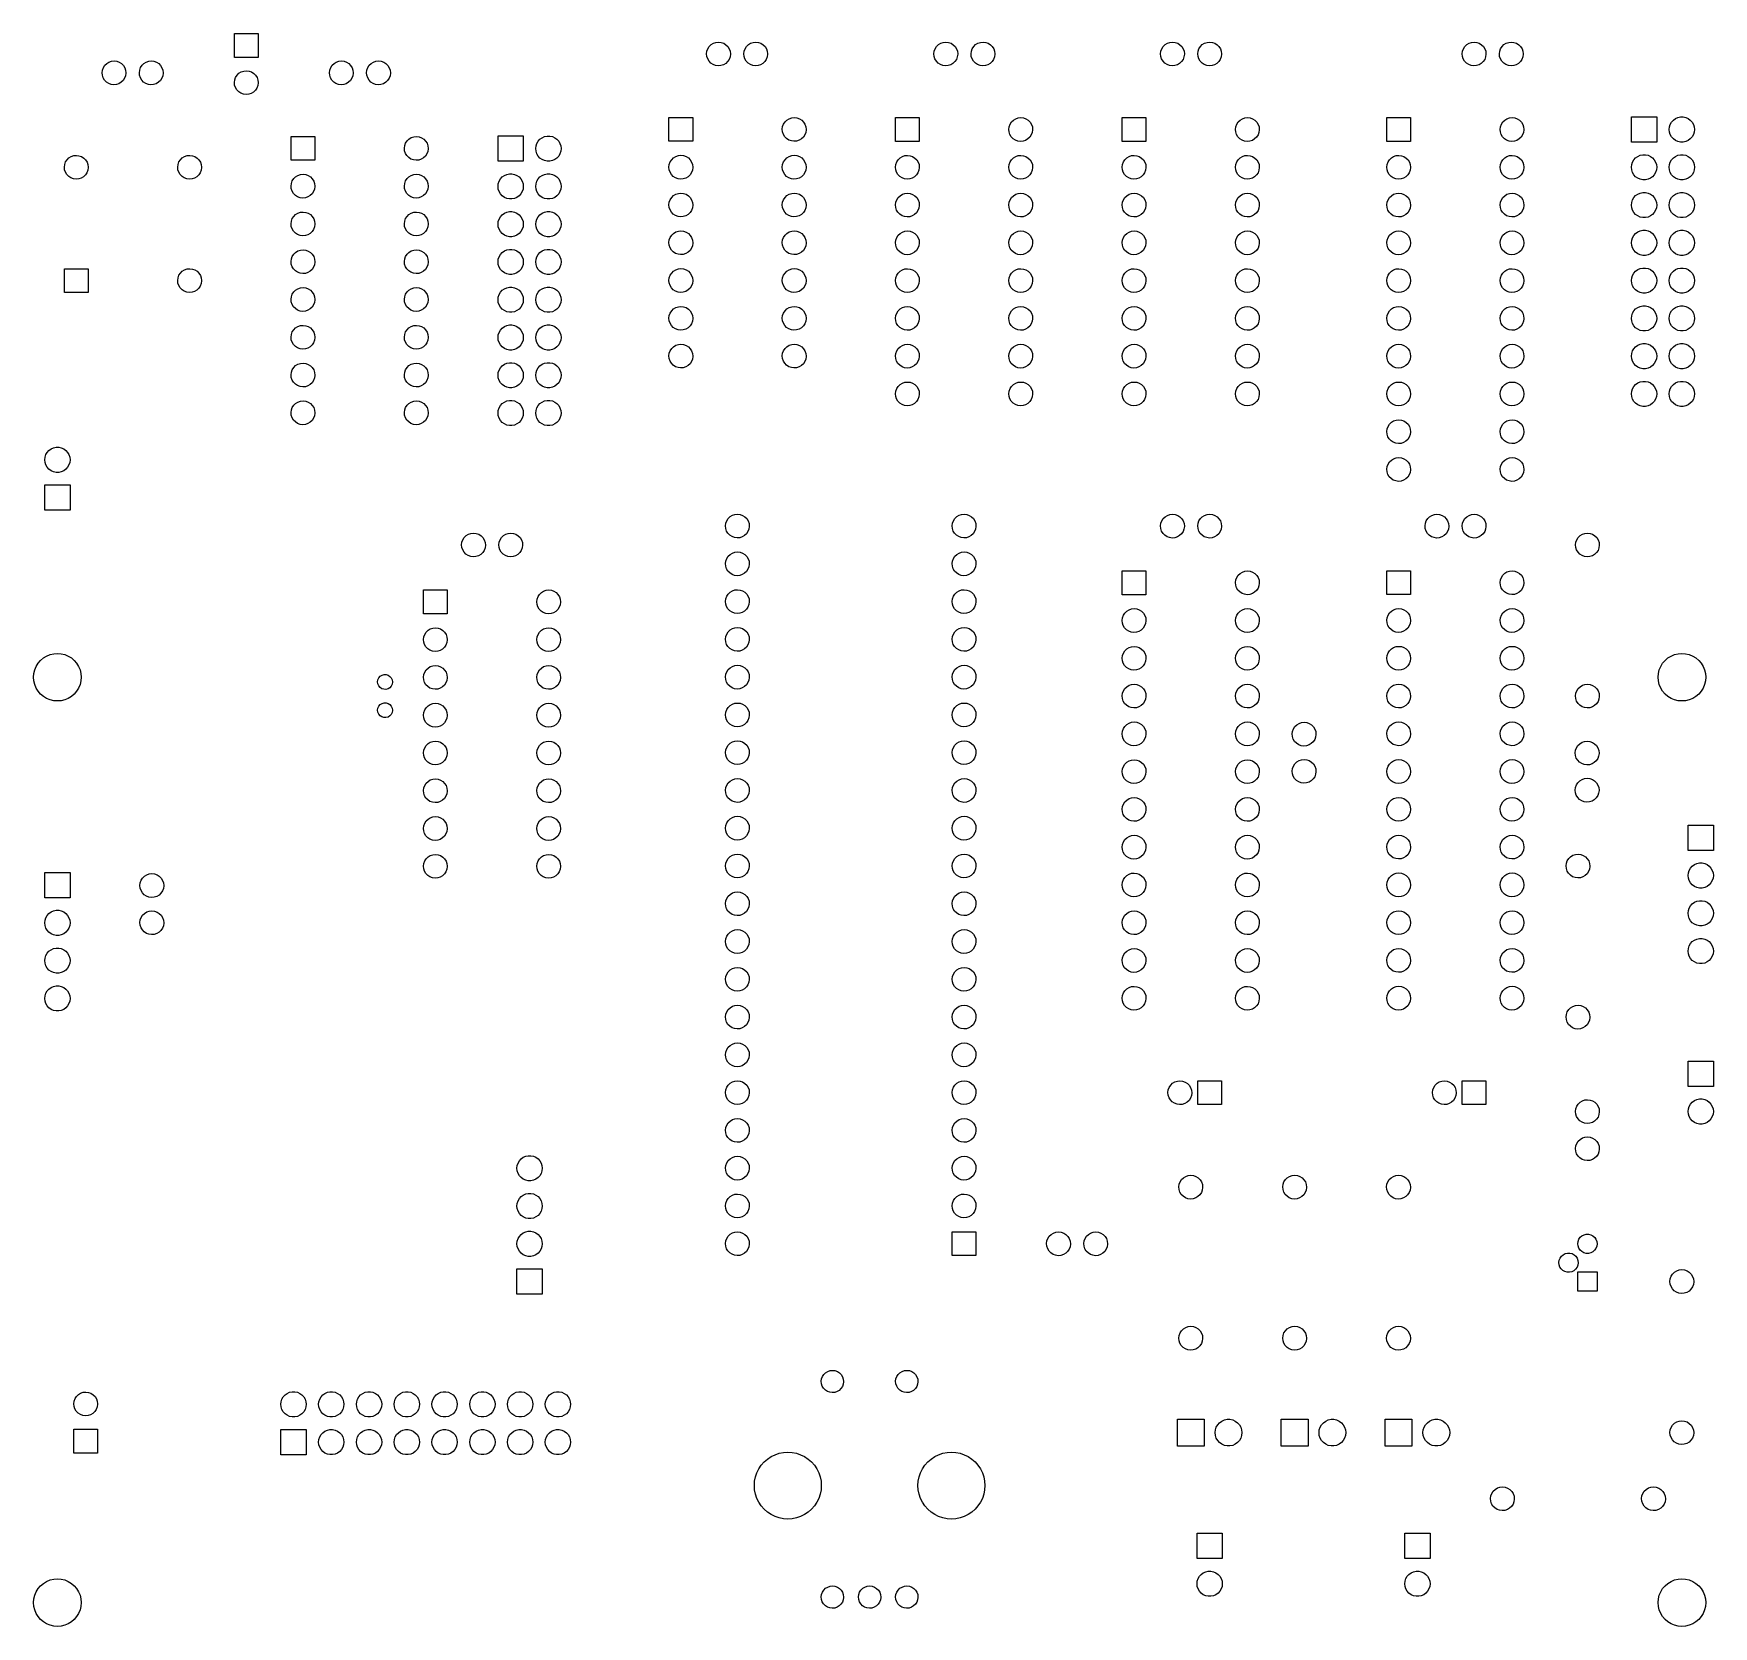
# Model space of a CAD drawing. Extents: x 1.09 to 5.53, y -6.71 to -2.5.
import ezdxf

# ---------------------------------------------------------------- set-up
doc = ezdxf.new("R2010")
doc.units = 0
doc.header["$MEASUREMENT"] = 0
doc.layers.add('BLACK', color=7, linetype='CONTINUOUS')

msp = doc.modelspace()

# ---------------------------------------------------------------- linework, layer by layer
at = {"layer": 'BLACK', "linetype": 'CONTINUOUS'}
for p, q in [((1.6185, -2.55905), (1.6185, -2.49606)), ((1.6185, -2.49606), (1.6815, -2.49606)), ((1.6815, -2.49606), (1.6815, -2.55905)), ((2.87179, -2.536), (2.87559, -2.53009)), ((2.87559, -2.53009), (2.88061, -2.52518)), ((2.88061, -2.52518), (2.88659, -2.5215)), ((2.88659, -2.5215), (2.89324, -2.51924)), ((2.89324, -2.51924), (2.90022, -2.5185)), ((2.90022, -2.5185), (2.90719, -2.51934)), ((2.90719, -2.51934), (2.91381, -2.52169)), ((2.91381, -2.52169), (2.91974, -2.52545)), ((2.91974, -2.52545), (2.92468, -2.53044)), ((2.92468, -2.53044), (2.9284, -2.53639)), ((2.97021, -2.536), (2.97402, -2.53009)), ((2.97402, -2.53009), (2.97903, -2.52518)), ((2.97903, -2.52518), (2.98501, -2.5215)), ((2.98501, -2.5215), (2.99166, -2.51924)), ((2.99166, -2.51924), (2.99865, -2.5185)), ((2.99865, -2.5185), (3.00562, -2.51934)), ((3.00562, -2.51934), (3.01223, -2.52169)), ((3.01223, -2.52169), (3.01816, -2.52545)), ((3.01816, -2.52545), (3.02311, -2.53044)), ((3.02311, -2.53044), (3.02683, -2.53639)), ((3.47336, -2.536), (3.47717, -2.53009)), ((3.47717, -2.53009), (3.48218, -2.52518)), ((3.48218, -2.52518), (3.48816, -2.5215)), ((3.48816, -2.5215), (3.49481, -2.51924)), ((3.49481, -2.51924), (3.50179, -2.5185)), ((3.50179, -2.5185), (3.50877, -2.51934)), ((3.50877, -2.51934), (3.51538, -2.52169)), ((3.51538, -2.52169), (3.52131, -2.52545)), ((3.52131, -2.52545), (3.52626, -2.53044)), ((3.52626, -2.53044), (3.52998, -2.53639)), ((3.57179, -2.536), (3.57559, -2.53009)), ((3.57559, -2.53009), (3.58061, -2.52518)), ((3.58061, -2.52518), (3.58659, -2.5215)), ((3.58659, -2.5215), (3.59324, -2.51924)), ((3.59324, -2.51924), (3.60022, -2.5185)), ((3.60022, -2.5185), (3.60719, -2.51934)), ((3.60719, -2.51934), (3.61381, -2.52169)), ((3.61381, -2.52169), (3.61974, -2.52545)), ((3.61974, -2.52545), (3.62468, -2.53044)), ((3.62468, -2.53044), (3.6284, -2.53639)), ((4.07336, -2.536), (4.07717, -2.53009)), ((4.07717, -2.53009), (4.08218, -2.52518)), ((4.08218, -2.52518), (4.08816, -2.5215)), ((4.08816, -2.5215), (4.09481, -2.51924)), ((4.09481, -2.51924), (4.10179, -2.5185)), ((4.10179, -2.5185), (4.10877, -2.51934)), ((4.10877, -2.51934), (4.11538, -2.52169)), ((4.11538, -2.52169), (4.12131, -2.52545)), ((4.12131, -2.52545), (4.12626, -2.53044)), ((4.12626, -2.53044), (4.12998, -2.53639)), ((4.17179, -2.536), (4.17559, -2.53009)), ((4.17559, -2.53009), (4.18061, -2.52518)), ((4.18061, -2.52518), (4.18659, -2.5215)), ((4.18659, -2.5215), (4.19324, -2.51924)), ((4.19324, -2.51924), (4.20022, -2.5185)), ((4.20022, -2.5185), (4.20719, -2.51934)), ((4.20719, -2.51934), (4.21381, -2.52169)), ((4.21381, -2.52169), (4.21974, -2.52545)), ((4.21974, -2.52545), (4.22468, -2.53044)), ((4.22468, -2.53044), (4.2284, -2.53639)), ((4.87179, -2.536), (4.87559, -2.53009)), ((4.87559, -2.53009), (4.88061, -2.52518)), ((4.88061, -2.52518), (4.88659, -2.5215)), ((4.88659, -2.5215), (4.89324, -2.51924)), ((4.89324, -2.51924), (4.90022, -2.5185)), ((4.90022, -2.5185), (4.90719, -2.51934)), ((4.90719, -2.51934), (4.91381, -2.52169)), ((4.91381, -2.52169), (4.91974, -2.52545)), ((4.91974, -2.52545), (4.92468, -2.53044)), ((4.92468, -2.53044), (4.9284, -2.53639)), ((4.97021, -2.536), (4.97402, -2.53009)), ((4.97402, -2.53009), (4.97903, -2.52518)), ((4.97903, -2.52518), (4.98501, -2.5215)), ((4.98501, -2.5215), (4.99166, -2.51924)), ((4.99166, -2.51924), (4.99865, -2.5185)), ((4.99865, -2.5185), (5.00562, -2.51934)), ((5.00562, -2.51934), (5.01223, -2.52169)), ((5.01223, -2.52169), (5.01816, -2.52545)), ((5.01816, -2.52545), (5.02311, -2.53044)), ((5.02311, -2.53044), (5.02683, -2.53639)), ((1.27559, -2.58009), (1.28061, -2.57518)), ((1.28061, -2.57518), (1.28659, -2.5715)), ((1.28659, -2.5715), (1.29324, -2.56924)), ((1.29324, -2.56924), (1.30022, -2.5685)), ((1.30022, -2.5685), (1.30719, -2.56934)), ((1.30719, -2.56934), (1.31381, -2.57169)), ((1.31381, -2.57169), (1.31974, -2.57545)), ((1.31974, -2.57545), (1.32468, -2.58044)), ((1.37402, -2.58009), (1.37903, -2.57518)), ((1.37903, -2.57518), (1.38501, -2.5715)), ((1.38501, -2.5715), (1.39166, -2.56924)), ((1.39166, -2.56924), (1.39865, -2.5685)), ((1.39865, -2.5685), (1.40562, -2.56934)), ((1.40562, -2.56934), (1.41223, -2.57169)), ((1.41223, -2.57169), (1.41816, -2.57545)), ((1.41816, -2.57545), (1.42311, -2.58044)), ((1.6815, -2.55905), (1.6185, -2.55905)), ((1.87717, -2.58009), (1.88218, -2.57518)), ((1.88218, -2.57518), (1.88816, -2.5715)), ((1.88816, -2.5715), (1.89481, -2.56924)), ((1.89481, -2.56924), (1.90179, -2.5685)), ((1.90179, -2.5685), (1.90877, -2.56934)), ((1.90877, -2.56934), (1.91538, -2.57169)), ((1.91538, -2.57169), (1.92131, -2.57545)), ((1.92131, -2.57545), (1.92626, -2.58044)), ((1.97559, -2.58009), (1.98061, -2.57518)), ((1.98061, -2.57518), (1.98659, -2.5715)), ((1.98659, -2.5715), (1.99324, -2.56924)), ((1.99324, -2.56924), (2.00022, -2.5685)), ((2.00022, -2.5685), (2.00719, -2.56934)), ((2.00719, -2.56934), (2.01381, -2.57169)), ((2.01381, -2.57169), (2.01974, -2.57545)), ((2.01974, -2.57545), (2.02468, -2.58044)), ((2.86851, -2.54956), (2.86939, -2.54259)), ((2.86919, -2.55655), (2.86851, -2.54956)), ((2.87141, -2.56321), (2.86919, -2.55655)), ((2.86939, -2.54259), (2.87179, -2.536)), ((2.87505, -2.56922), (2.87141, -2.56321)), ((2.87992, -2.57427), (2.87505, -2.56922)), ((2.8858, -2.57811), (2.87992, -2.57427)), ((2.89238, -2.58056), (2.8858, -2.57811)), ((2.91301, -2.57868), (2.90633, -2.58085)), ((2.91904, -2.57509), (2.91301, -2.57868)), ((2.92413, -2.57025), (2.91904, -2.57509)), ((2.92801, -2.5644), (2.92413, -2.57025)), ((2.93051, -2.55783), (2.92801, -2.5644)), ((2.9284, -2.53639), (2.93071, -2.54302)), ((2.93148, -2.55088), (2.93051, -2.55783)), ((2.93071, -2.54302), (2.9315, -2.55)), ((2.9315, -2.55), (2.93148, -2.55088)), ((2.96693, -2.54956), (2.96781, -2.54259)), ((2.96762, -2.55655), (2.96693, -2.54956)), ((2.96983, -2.56321), (2.96762, -2.55655)), ((2.96781, -2.54259), (2.97021, -2.536)), ((2.97347, -2.56922), (2.96983, -2.56321)), ((2.97835, -2.57427), (2.97347, -2.56922)), ((2.98422, -2.57811), (2.97835, -2.57427)), ((2.99081, -2.58056), (2.98422, -2.57811)), ((3.01144, -2.57868), (3.00476, -2.58085)), ((3.01747, -2.57509), (3.01144, -2.57868)), ((3.02255, -2.57025), (3.01747, -2.57509)), ((3.02644, -2.5644), (3.02255, -2.57025)), ((3.02893, -2.55783), (3.02644, -2.5644)), ((3.02683, -2.53639), (3.02914, -2.54302)), ((3.02991, -2.55088), (3.02893, -2.55783)), ((3.02914, -2.54302), (3.02992, -2.55)), ((3.02992, -2.55), (3.02991, -2.55088)), ((3.47008, -2.54956), (3.47096, -2.54259)), ((3.47077, -2.55655), (3.47008, -2.54956)), ((3.47298, -2.56321), (3.47077, -2.55655)), ((3.47096, -2.54259), (3.47336, -2.536)), ((3.47662, -2.56922), (3.47298, -2.56321)), ((3.4815, -2.57427), (3.47662, -2.56922)), ((3.48737, -2.57811), (3.4815, -2.57427)), ((3.49396, -2.58056), (3.48737, -2.57811)), ((3.51459, -2.57868), (3.50791, -2.58085)), ((3.52062, -2.57509), (3.51459, -2.57868)), ((3.5257, -2.57025), (3.52062, -2.57509)), ((3.52959, -2.5644), (3.5257, -2.57025)), ((3.53208, -2.55783), (3.52959, -2.5644)), ((3.52998, -2.53639), (3.53229, -2.54302)), ((3.53306, -2.55088), (3.53208, -2.55783)), ((3.53229, -2.54302), (3.53307, -2.55)), ((3.53307, -2.55), (3.53306, -2.55088)), ((3.56851, -2.54956), (3.56939, -2.54259)), ((3.56919, -2.55655), (3.56851, -2.54956)), ((3.57141, -2.56321), (3.56919, -2.55655)), ((3.56939, -2.54259), (3.57179, -2.536)), ((3.57505, -2.56922), (3.57141, -2.56321)), ((3.57992, -2.57427), (3.57505, -2.56922)), ((3.5858, -2.57811), (3.57992, -2.57427)), ((3.59238, -2.58056), (3.5858, -2.57811)), ((3.61301, -2.57868), (3.60633, -2.58085)), ((3.61904, -2.57509), (3.61301, -2.57868)), ((3.62413, -2.57025), (3.61904, -2.57509)), ((3.62801, -2.5644), (3.62413, -2.57025)), ((3.63051, -2.55783), (3.62801, -2.5644)), ((3.6284, -2.53639), (3.63071, -2.54302)), ((3.63148, -2.55088), (3.63051, -2.55783)), ((3.63071, -2.54302), (3.6315, -2.55)), ((3.6315, -2.55), (3.63148, -2.55088)), ((4.07008, -2.54956), (4.07096, -2.54259)), ((4.07077, -2.55655), (4.07008, -2.54956)), ((4.07298, -2.56321), (4.07077, -2.55655)), ((4.07096, -2.54259), (4.07336, -2.536)), ((4.07662, -2.56922), (4.07298, -2.56321)), ((4.0815, -2.57427), (4.07662, -2.56922)), ((4.08737, -2.57811), (4.0815, -2.57427)), ((4.09396, -2.58056), (4.08737, -2.57811)), ((4.11459, -2.57868), (4.10791, -2.58085)), ((4.12062, -2.57509), (4.11459, -2.57868)), ((4.1257, -2.57025), (4.12062, -2.57509)), ((4.12959, -2.5644), (4.1257, -2.57025)), ((4.13208, -2.55783), (4.12959, -2.5644)), ((4.12998, -2.53639), (4.13229, -2.54302)), ((4.13306, -2.55088), (4.13208, -2.55783)), ((4.13229, -2.54302), (4.13307, -2.55)), ((4.13307, -2.55), (4.13306, -2.55088)), ((4.16851, -2.54956), (4.16939, -2.54259)), ((4.16919, -2.55655), (4.16851, -2.54956)), ((4.17141, -2.56321), (4.16919, -2.55655)), ((4.16939, -2.54259), (4.17179, -2.536)), ((4.17505, -2.56922), (4.17141, -2.56321)), ((4.17992, -2.57427), (4.17505, -2.56922)), ((4.1858, -2.57811), (4.17992, -2.57427)), ((4.19238, -2.58056), (4.1858, -2.57811)), ((4.21301, -2.57868), (4.20633, -2.58085)), ((4.21904, -2.57509), (4.21301, -2.57868)), ((4.22413, -2.57025), (4.21904, -2.57509)), ((4.22801, -2.5644), (4.22413, -2.57025)), ((4.23051, -2.55783), (4.22801, -2.5644)), ((4.2284, -2.53639), (4.23071, -2.54302)), ((4.23148, -2.55088), (4.23051, -2.55783)), ((4.23071, -2.54302), (4.2315, -2.55)), ((4.2315, -2.55), (4.23148, -2.55088)), ((4.86851, -2.54956), (4.86939, -2.54259)), ((4.86919, -2.55655), (4.86851, -2.54956)), ((4.87141, -2.56321), (4.86919, -2.55655)), ((4.86939, -2.54259), (4.87179, -2.536)), ((4.87505, -2.56922), (4.87141, -2.56321)), ((4.87992, -2.57427), (4.87505, -2.56922)), ((4.8858, -2.57811), (4.87992, -2.57427)), ((4.89238, -2.58056), (4.8858, -2.57811)), ((4.91301, -2.57868), (4.90633, -2.58085)), ((4.91904, -2.57509), (4.91301, -2.57868)), ((4.92413, -2.57025), (4.91904, -2.57509)), ((4.92801, -2.5644), (4.92413, -2.57025)), ((4.93051, -2.55783), (4.92801, -2.5644)), ((4.9284, -2.53639), (4.93071, -2.54302)), ((4.93148, -2.55088), (4.93051, -2.55783)), ((4.93071, -2.54302), (4.9315, -2.55)), ((4.9315, -2.55), (4.93148, -2.55088)), ((4.96693, -2.54956), (4.96781, -2.54259)), ((4.96762, -2.55655), (4.96693, -2.54956)), ((4.96983, -2.56321), (4.96762, -2.55655)), ((4.96781, -2.54259), (4.97021, -2.536)), ((4.97347, -2.56922), (4.96983, -2.56321)), ((4.97835, -2.57427), (4.97347, -2.56922)), ((4.98422, -2.57811), (4.97835, -2.57427)), ((4.99081, -2.58056), (4.98422, -2.57811)), ((5.01144, -2.57868), (5.00476, -2.58085)), ((5.01747, -2.57509), (5.01144, -2.57868)), ((5.02255, -2.57025), (5.01747, -2.57509)), ((5.02644, -2.5644), (5.02255, -2.57025)), ((5.02893, -2.55783), (5.02644, -2.5644)), ((5.02683, -2.53639), (5.02914, -2.54302)), ((5.02991, -2.55088), (5.02893, -2.55783)), ((5.02914, -2.54302), (5.02992, -2.55)), ((5.02992, -2.55), (5.02991, -2.55088)), ((1.26851, -2.59956), (1.26939, -2.59259)), ((1.26919, -2.60655), (1.26851, -2.59956)), ((1.27141, -2.61321), (1.26919, -2.60655)), ((1.26939, -2.59259), (1.27179, -2.586)), ((1.27505, -2.61922), (1.27141, -2.61321)), ((1.27179, -2.586), (1.27559, -2.58009)), ((1.27992, -2.62427), (1.27505, -2.61922)), ((1.32413, -2.62025), (1.31904, -2.62509)), ((1.32801, -2.6144), (1.32413, -2.62025)), ((1.32468, -2.58044), (1.3284, -2.58639)), ((1.33051, -2.60783), (1.32801, -2.6144)), ((1.3284, -2.58639), (1.33071, -2.59302)), ((1.33148, -2.60088), (1.33051, -2.60783)), ((1.33071, -2.59302), (1.3315, -2.6)), ((1.3315, -2.6), (1.33148, -2.60088)), ((1.36693, -2.59956), (1.36781, -2.59259)), ((1.36762, -2.60655), (1.36693, -2.59956)), ((1.36983, -2.61321), (1.36762, -2.60655)), ((1.36781, -2.59259), (1.37021, -2.586)), ((1.37347, -2.61922), (1.36983, -2.61321)), ((1.37021, -2.586), (1.37402, -2.58009)), ((1.37835, -2.62427), (1.37347, -2.61922)), ((1.42255, -2.62025), (1.41747, -2.62509)), ((1.42644, -2.6144), (1.42255, -2.62025)), ((1.42311, -2.58044), (1.42683, -2.58639)), ((1.42893, -2.60783), (1.42644, -2.6144)), ((1.42683, -2.58639), (1.42914, -2.59302)), ((1.42991, -2.60088), (1.42893, -2.60783)), ((1.42914, -2.59302), (1.42992, -2.6)), ((1.42992, -2.6), (1.42991, -2.60088)), ((1.61851, -2.62554), (1.61939, -2.61857)), ((1.61939, -2.61857), (1.62179, -2.61198)), ((1.62179, -2.61198), (1.62559, -2.60607)), ((1.62559, -2.60607), (1.63061, -2.60116)), ((1.63061, -2.60116), (1.63659, -2.59748)), ((1.63659, -2.59748), (1.64324, -2.59522)), ((1.64324, -2.59522), (1.65022, -2.59448)), ((1.65022, -2.59448), (1.65719, -2.59532)), ((1.65719, -2.59532), (1.66381, -2.59767)), ((1.66381, -2.59767), (1.66974, -2.60143)), ((1.66974, -2.60143), (1.67468, -2.60642)), ((1.67468, -2.60642), (1.6784, -2.61237)), ((1.6784, -2.61237), (1.68071, -2.619)), ((1.68071, -2.619), (1.6815, -2.62598)), ((1.87008, -2.59956), (1.87096, -2.59259)), ((1.87077, -2.60655), (1.87008, -2.59956)), ((1.87298, -2.61321), (1.87077, -2.60655)), ((1.87096, -2.59259), (1.87336, -2.586)), ((1.87662, -2.61922), (1.87298, -2.61321)), ((1.87336, -2.586), (1.87717, -2.58009)), ((1.8815, -2.62427), (1.87662, -2.61922)), ((1.9257, -2.62025), (1.92062, -2.62509)), ((1.92959, -2.6144), (1.9257, -2.62025)), ((1.92626, -2.58044), (1.92998, -2.58639)), ((1.93208, -2.60783), (1.92959, -2.6144)), ((1.92998, -2.58639), (1.93229, -2.59302)), ((1.93306, -2.60088), (1.93208, -2.60783)), ((1.93229, -2.59302), (1.93307, -2.6)), ((1.93307, -2.6), (1.93306, -2.60088)), ((1.96851, -2.59956), (1.96939, -2.59259)), ((1.96919, -2.60655), (1.96851, -2.59956)), ((1.97141, -2.61321), (1.96919, -2.60655)), ((1.96939, -2.59259), (1.97179, -2.586)), ((1.97505, -2.61922), (1.97141, -2.61321)), ((1.97179, -2.586), (1.97559, -2.58009)), ((1.97992, -2.62427), (1.97505, -2.61922)), ((2.02413, -2.62025), (2.01904, -2.62509)), ((2.02801, -2.6144), (2.02413, -2.62025)), ((2.02468, -2.58044), (2.0284, -2.58639)), ((2.03051, -2.60783), (2.02801, -2.6144)), ((2.0284, -2.58639), (2.03071, -2.59302)), ((2.03148, -2.60088), (2.03051, -2.60783)), ((2.03071, -2.59302), (2.0315, -2.6)), ((2.0315, -2.6), (2.03148, -2.60088)), ((2.89934, -2.58149), (2.89238, -2.58056)), ((2.90633, -2.58085), (2.89934, -2.58149)), ((2.99777, -2.58149), (2.99081, -2.58056)), ((3.00476, -2.58085), (2.99777, -2.58149)), ((3.50092, -2.58149), (3.49396, -2.58056)), ((3.50791, -2.58085), (3.50092, -2.58149)), ((3.59934, -2.58149), (3.59238, -2.58056)), ((3.60633, -2.58085), (3.59934, -2.58149)), ((4.10092, -2.58149), (4.09396, -2.58056)), ((4.10791, -2.58085), (4.10092, -2.58149)), ((4.19934, -2.58149), (4.19238, -2.58056)), ((4.20633, -2.58085), (4.19934, -2.58149)), ((4.89934, -2.58149), (4.89238, -2.58056)), ((4.90633, -2.58085), (4.89934, -2.58149)), ((4.99777, -2.58149), (4.99081, -2.58056)), ((5.00476, -2.58085), (4.99777, -2.58149)), ((1.2858, -2.62811), (1.27992, -2.62427)), ((1.29238, -2.63056), (1.2858, -2.62811)), ((1.29934, -2.63149), (1.29238, -2.63056)), ((1.30633, -2.63085), (1.29934, -2.63149)), ((1.31301, -2.62868), (1.30633, -2.63085)), ((1.31904, -2.62509), (1.31301, -2.62868)), ((1.38422, -2.62811), (1.37835, -2.62427)), ((1.39081, -2.63056), (1.38422, -2.62811)), ((1.39777, -2.63149), (1.39081, -2.63056)), ((1.40476, -2.63085), (1.39777, -2.63149)), ((1.41144, -2.62868), (1.40476, -2.63085)), ((1.41747, -2.62509), (1.41144, -2.62868)), ((1.61919, -2.63253), (1.61851, -2.62554)), ((1.62141, -2.63919), (1.61919, -2.63253)), ((1.62505, -2.6452), (1.62141, -2.63919)), ((1.62992, -2.65025), (1.62505, -2.6452)), ((1.6358, -2.65409), (1.62992, -2.65025)), ((1.64238, -2.65654), (1.6358, -2.65409)), ((1.64934, -2.65747), (1.64238, -2.65654)), ((1.65633, -2.65683), (1.64934, -2.65747)), ((1.66301, -2.65466), (1.65633, -2.65683)), ((1.66904, -2.65107), (1.66301, -2.65466)), ((1.67413, -2.64623), (1.66904, -2.65107)), ((1.67801, -2.64038), (1.67413, -2.64623)), ((1.68051, -2.63381), (1.67801, -2.64038)), ((1.68148, -2.62686), (1.68051, -2.63381)), ((1.6815, -2.62598), (1.68148, -2.62686)), ((1.88737, -2.62811), (1.8815, -2.62427)), ((1.89396, -2.63056), (1.88737, -2.62811)), ((1.90092, -2.63149), (1.89396, -2.63056)), ((1.90791, -2.63085), (1.90092, -2.63149)), ((1.91459, -2.62868), (1.90791, -2.63085)), ((1.92062, -2.62509), (1.91459, -2.62868)), ((1.9858, -2.62811), (1.97992, -2.62427)), ((1.99238, -2.63056), (1.9858, -2.62811)), ((1.99934, -2.63149), (1.99238, -2.63056)), ((2.00633, -2.63085), (1.99934, -2.63149)), ((2.01301, -2.62868), (2.00633, -2.63085)), ((2.01904, -2.62509), (2.01301, -2.62868)), ((2.7689, -2.7813), (2.7689, -2.71831)), ((2.7689, -2.71831), (2.83189, -2.71831)), ((2.83189, -2.71831), (2.83189, -2.7813)), ((3.0689, -2.74936), (3.06978, -2.7424)), ((3.06959, -2.75635), (3.0689, -2.74936)), ((3.0718, -2.76301), (3.06959, -2.75635)), ((3.06978, -2.7424), (3.07218, -2.7358)), ((3.07218, -2.7358), (3.07599, -2.7299)), ((3.07599, -2.7299), (3.081, -2.72498)), ((3.081, -2.72498), (3.08698, -2.7213)), ((3.08698, -2.7213), (3.09363, -2.71904)), ((3.09363, -2.71904), (3.10061, -2.71831)), ((3.10061, -2.71831), (3.10759, -2.71914)), ((3.10759, -2.71914), (3.1142, -2.72149)), ((3.1142, -2.72149), (3.12013, -2.72526)), ((3.12013, -2.72526), (3.12508, -2.73024)), ((3.12508, -2.73024), (3.1288, -2.73619)), ((3.1288, -2.73619), (3.13111, -2.74283)), ((3.13188, -2.75068), (3.1309, -2.75764)), ((3.13111, -2.74283), (3.13189, -2.7498)), ((3.13189, -2.7498), (3.13188, -2.75068)), ((3.3685, -2.7815), (3.3685, -2.7185)), ((3.3685, -2.7185), (3.4315, -2.7185)), ((3.4315, -2.7185), (3.4315, -2.7815)), ((3.66851, -2.74956), (3.66939, -2.74259)), ((3.66919, -2.75655), (3.66851, -2.74956)), ((3.67141, -2.76321), (3.66919, -2.75655)), ((3.66939, -2.74259), (3.67179, -2.736)), ((3.67179, -2.736), (3.67559, -2.73009)), ((3.67559, -2.73009), (3.68061, -2.72518)), ((3.68061, -2.72518), (3.68659, -2.7215)), ((3.68659, -2.7215), (3.69324, -2.71924)), ((3.69324, -2.71924), (3.70022, -2.7185)), ((3.70022, -2.7185), (3.70719, -2.71934)), ((3.70719, -2.71934), (3.71381, -2.72169)), ((3.71381, -2.72169), (3.71974, -2.72545)), ((3.71974, -2.72545), (3.72468, -2.73044)), ((3.72468, -2.73044), (3.7284, -2.73639)), ((3.7284, -2.73639), (3.73071, -2.74302)), ((3.73148, -2.75088), (3.73051, -2.75783)), ((3.73071, -2.74302), (3.7315, -2.75)), ((3.7315, -2.75), (3.73148, -2.75088)), ((3.9685, -2.7815), (3.9685, -2.7185)), ((3.9685, -2.7185), (4.0315, -2.7185)), ((4.0315, -2.7185), (4.0315, -2.7815)), ((4.26851, -2.74956), (4.26939, -2.74259)), ((4.26919, -2.75655), (4.26851, -2.74956)), ((4.27141, -2.76321), (4.26919, -2.75655)), ((4.26939, -2.74259), (4.27179, -2.736)), ((4.27179, -2.736), (4.27559, -2.73009)), ((4.27559, -2.73009), (4.28061, -2.72518)), ((4.28061, -2.72518), (4.28659, -2.7215)), ((4.28659, -2.7215), (4.29324, -2.71924)), ((4.29324, -2.71924), (4.30022, -2.7185)), ((4.30022, -2.7185), (4.30719, -2.71934)), ((4.30719, -2.71934), (4.31381, -2.72169)), ((4.31381, -2.72169), (4.31974, -2.72545)), ((4.31974, -2.72545), (4.32468, -2.73044)), ((4.32468, -2.73044), (4.3284, -2.73639)), ((4.3284, -2.73639), (4.33071, -2.74302)), ((4.33148, -2.75088), (4.33051, -2.75783)), ((4.33071, -2.74302), (4.3315, -2.75)), ((4.3315, -2.75), (4.33148, -2.75088)), ((4.6689, -2.7815), (4.6689, -2.7185)), ((4.6689, -2.7185), (4.73189, -2.7185)), ((4.73189, -2.7185), (4.73189, -2.7815)), ((4.9689, -2.74956), (4.96978, -2.74259)), ((4.96959, -2.75655), (4.9689, -2.74956)), ((4.9718, -2.76321), (4.96959, -2.75655)), ((4.96978, -2.74259), (4.97218, -2.736)), ((4.97218, -2.736), (4.97599, -2.73009)), ((4.97599, -2.73009), (4.981, -2.72518)), ((4.981, -2.72518), (4.98698, -2.7215)), ((4.98698, -2.7215), (4.99363, -2.71924)), ((4.99363, -2.71924), (5.00061, -2.7185)), ((5.00061, -2.7185), (5.00759, -2.71934)), ((5.00759, -2.71934), (5.0142, -2.72169)), ((5.0142, -2.72169), (5.02013, -2.72545)), ((5.02013, -2.72545), (5.02508, -2.73044)), ((5.02508, -2.73044), (5.0288, -2.73639)), ((5.0288, -2.73639), (5.03111, -2.74302)), ((5.03188, -2.75088), (5.0309, -2.75783)), ((5.03111, -2.74302), (5.03189, -2.75)), ((5.03189, -2.75), (5.03188, -2.75088)), ((5.31654, -2.78346), (5.31654, -2.71654)), ((5.31654, -2.71654), (5.38346, -2.71654)), ((5.38346, -2.71654), (5.38346, -2.78346)), ((5.41654, -2.75), (5.41727, -2.74304)), ((5.41727, -2.75696), (5.41654, -2.75)), ((5.41727, -2.74304), (5.41943, -2.73639)), ((5.41943, -2.73639), (5.42293, -2.73033)), ((5.42293, -2.73033), (5.42761, -2.72513)), ((5.42761, -2.72513), (5.43327, -2.72102)), ((5.43327, -2.72102), (5.43966, -2.71817)), ((5.43966, -2.71817), (5.4465, -2.71672)), ((5.4465, -2.71672), (5.4535, -2.71672)), ((5.4535, -2.71672), (5.46034, -2.71817)), ((5.46034, -2.71817), (5.46673, -2.72102)), ((5.46673, -2.72102), (5.47239, -2.72513)), ((5.47239, -2.72513), (5.47707, -2.73033)), ((5.47707, -2.73033), (5.48057, -2.73639)), ((5.48057, -2.73639), (5.48273, -2.74304)), ((5.48273, -2.74304), (5.48346, -2.75)), ((5.48346, -2.75), (5.48273, -2.75696)), ((1.7685, -2.8315), (1.7685, -2.7685)), ((1.7685, -2.7685), (1.8315, -2.7685)), ((1.8315, -2.7685), (1.8315, -2.8315)), ((2.06851, -2.79956), (2.06939, -2.79259)), ((2.06919, -2.80655), (2.06851, -2.79956)), ((2.06939, -2.79259), (2.07179, -2.786)), ((2.07179, -2.786), (2.07559, -2.78009)), ((2.07559, -2.78009), (2.08061, -2.77518)), ((2.08061, -2.77518), (2.08659, -2.7715)), ((2.08659, -2.7715), (2.09324, -2.76924)), ((2.09324, -2.76924), (2.10022, -2.7685)), ((2.10022, -2.7685), (2.10719, -2.76934)), ((2.10719, -2.76934), (2.11381, -2.77169)), ((2.11381, -2.77169), (2.11974, -2.77545)), ((2.11974, -2.77545), (2.12468, -2.78044)), ((2.12468, -2.78044), (2.1284, -2.78639)), ((2.1284, -2.78639), (2.13071, -2.79302)), ((2.13148, -2.80088), (2.13051, -2.80783)), ((2.13071, -2.79302), (2.1315, -2.8)), ((2.1315, -2.8), (2.13148, -2.80088)), ((2.31634, -2.83406), (2.31634, -2.76713)), ((2.31634, -2.76713), (2.38327, -2.76713)), ((2.38327, -2.76713), (2.38327, -2.83406)), ((2.41634, -2.80059), (2.41707, -2.79363)), ((2.41707, -2.80755), (2.41634, -2.80059)), ((2.41707, -2.79363), (2.41923, -2.78698)), ((2.41923, -2.78698), (2.42273, -2.78092)), ((2.42273, -2.78092), (2.42741, -2.77572)), ((2.42741, -2.77572), (2.43307, -2.77161)), ((2.43307, -2.77161), (2.43946, -2.76876)), ((2.43946, -2.76876), (2.44631, -2.76731)), ((2.44631, -2.76731), (2.4533, -2.76731)), ((2.4533, -2.76731), (2.46014, -2.76876)), ((2.46014, -2.76876), (2.46654, -2.77161)), ((2.46654, -2.77161), (2.4722, -2.77572)), ((2.4722, -2.77572), (2.47688, -2.78092)), ((2.47688, -2.78092), (2.48037, -2.78698)), ((2.48037, -2.78698), (2.48254, -2.79363)), ((2.48254, -2.79363), (2.48327, -2.80059)), ((2.48327, -2.80059), (2.48254, -2.80755)), ((2.83189, -2.7813), (2.7689, -2.7813)), ((3.07544, -2.76902), (3.0718, -2.76301)), ((3.08032, -2.77407), (3.07544, -2.76902)), ((3.08619, -2.77792), (3.08032, -2.77407)), ((3.09277, -2.78036), (3.08619, -2.77792)), ((3.09973, -2.78129), (3.09277, -2.78036)), ((3.10673, -2.78066), (3.09973, -2.78129)), ((3.1134, -2.77849), (3.10673, -2.78066)), ((3.11944, -2.77489), (3.1134, -2.77849)), ((3.12452, -2.77005), (3.11944, -2.77489)), ((3.12841, -2.7642), (3.12452, -2.77005)), ((3.1309, -2.75764), (3.12841, -2.7642)), ((3.4315, -2.7815), (3.3685, -2.7815)), ((3.67505, -2.76922), (3.67141, -2.76321)), ((3.67992, -2.77427), (3.67505, -2.76922)), ((3.6858, -2.77811), (3.67992, -2.77427)), ((3.69238, -2.78056), (3.6858, -2.77811)), ((3.69934, -2.78149), (3.69238, -2.78056)), ((3.70633, -2.78085), (3.69934, -2.78149)), ((3.71301, -2.77868), (3.70633, -2.78085)), ((3.71904, -2.77509), (3.71301, -2.77868)), ((3.72413, -2.77025), (3.71904, -2.77509)), ((3.72801, -2.7644), (3.72413, -2.77025)), ((3.73051, -2.75783), (3.72801, -2.7644)), ((4.0315, -2.7815), (3.9685, -2.7815)), ((4.27505, -2.76922), (4.27141, -2.76321)), ((4.27992, -2.77427), (4.27505, -2.76922)), ((4.2858, -2.77811), (4.27992, -2.77427)), ((4.29238, -2.78056), (4.2858, -2.77811)), ((4.29934, -2.78149), (4.29238, -2.78056)), ((4.30633, -2.78085), (4.29934, -2.78149)), ((4.31301, -2.77868), (4.30633, -2.78085)), ((4.31904, -2.77509), (4.31301, -2.77868)), ((4.32413, -2.77025), (4.31904, -2.77509)), ((4.32801, -2.7644), (4.32413, -2.77025)), ((4.33051, -2.75783), (4.32801, -2.7644)), ((4.73189, -2.7815), (4.6689, -2.7815)), ((4.97544, -2.76922), (4.9718, -2.76321)), ((4.98032, -2.77427), (4.97544, -2.76922)), ((4.98619, -2.77811), (4.98032, -2.77427)), ((4.99277, -2.78056), (4.98619, -2.77811)), ((4.99973, -2.78149), (4.99277, -2.78056)), ((5.00673, -2.78085), (4.99973, -2.78149)), ((5.0134, -2.77868), (5.00673, -2.78085)), ((5.01944, -2.77509), (5.0134, -2.77868)), ((5.02452, -2.77025), (5.01944, -2.77509)), ((5.02841, -2.7644), (5.02452, -2.77025)), ((5.0309, -2.75783), (5.02841, -2.7644)), ((5.38346, -2.78346), (5.31654, -2.78346)), ((5.41943, -2.76361), (5.41727, -2.75696)), ((5.42293, -2.76967), (5.41943, -2.76361)), ((5.42761, -2.77487), (5.42293, -2.76967)), ((5.43327, -2.77898), (5.42761, -2.77487)), ((5.43966, -2.78183), (5.43327, -2.77898)), ((5.4465, -2.78328), (5.43966, -2.78183)), ((5.4535, -2.78328), (5.4465, -2.78328)), ((5.46034, -2.78183), (5.4535, -2.78328)), ((5.46673, -2.77898), (5.46034, -2.78183)), ((5.47239, -2.77487), (5.46673, -2.77898)), ((5.47707, -2.76967), (5.47239, -2.77487)), ((5.48057, -2.76361), (5.47707, -2.76967)), ((5.48273, -2.75696), (5.48057, -2.76361)), ((1.16851, -2.84956), (1.16939, -2.84259)), ((1.16939, -2.84259), (1.17179, -2.836)), ((1.17179, -2.836), (1.17559, -2.83009)), ((1.17559, -2.83009), (1.18061, -2.82518)), ((1.18061, -2.82518), (1.18659, -2.8215)), ((1.18659, -2.8215), (1.19324, -2.81924)), ((1.19324, -2.81924), (1.20022, -2.8185)), ((1.20022, -2.8185), (1.20719, -2.81934)), ((1.20719, -2.81934), (1.21381, -2.82169)), ((1.21381, -2.82169), (1.21974, -2.82545)), ((1.21974, -2.82545), (1.22468, -2.83044)), ((1.22468, -2.83044), (1.2284, -2.83639)), ((1.2284, -2.83639), (1.23071, -2.84302)), ((1.23071, -2.84302), (1.2315, -2.85)), ((1.46851, -2.84956), (1.46939, -2.84259)), ((1.46939, -2.84259), (1.47179, -2.836)), ((1.47179, -2.836), (1.47559, -2.83009)), ((1.47559, -2.83009), (1.48061, -2.82518)), ((1.48061, -2.82518), (1.48659, -2.8215)), ((1.48659, -2.8215), (1.49324, -2.81924)), ((1.49324, -2.81924), (1.50022, -2.8185)), ((1.50022, -2.8185), (1.50719, -2.81934)), ((1.50719, -2.81934), (1.51381, -2.82169)), ((1.51381, -2.82169), (1.51974, -2.82545)), ((1.51974, -2.82545), (1.52468, -2.83044)), ((1.52468, -2.83044), (1.5284, -2.83639)), ((1.5284, -2.83639), (1.53071, -2.84302)), ((1.53071, -2.84302), (1.5315, -2.85)), ((1.8315, -2.8315), (1.7685, -2.8315)), ((2.07141, -2.81321), (2.06919, -2.80655)), ((2.07505, -2.81922), (2.07141, -2.81321)), ((2.07992, -2.82427), (2.07505, -2.81922)), ((2.0858, -2.82811), (2.07992, -2.82427)), ((2.09238, -2.83056), (2.0858, -2.82811)), ((2.09934, -2.83149), (2.09238, -2.83056)), ((2.10633, -2.83085), (2.09934, -2.83149)), ((2.11301, -2.82868), (2.10633, -2.83085)), ((2.11904, -2.82509), (2.11301, -2.82868)), ((2.12413, -2.82025), (2.11904, -2.82509)), ((2.12801, -2.8144), (2.12413, -2.82025)), ((2.13051, -2.80783), (2.12801, -2.8144)), ((2.38327, -2.83406), (2.31634, -2.83406)), ((2.41923, -2.8142), (2.41707, -2.80755)), ((2.42273, -2.82026), (2.41923, -2.8142)), ((2.42741, -2.82546), (2.42273, -2.82026)), ((2.43307, -2.82957), (2.42741, -2.82546)), ((2.43946, -2.83242), (2.43307, -2.82957)), ((2.44631, -2.83387), (2.43946, -2.83242)), ((2.4533, -2.83387), (2.44631, -2.83387)), ((2.46014, -2.83242), (2.4533, -2.83387)), ((2.46654, -2.82957), (2.46014, -2.83242)), ((2.4722, -2.82546), (2.46654, -2.82957)), ((2.47688, -2.82026), (2.4722, -2.82546)), ((2.48037, -2.8142), (2.47688, -2.82026)), ((2.48254, -2.80755), (2.48037, -2.8142)), ((2.7689, -2.84936), (2.76978, -2.8424)), ((2.76978, -2.8424), (2.77218, -2.8358)), ((2.77218, -2.8358), (2.77599, -2.8299)), ((2.77599, -2.8299), (2.781, -2.82498)), ((2.781, -2.82498), (2.78698, -2.8213)), ((2.78698, -2.8213), (2.79363, -2.81904)), ((2.79363, -2.81904), (2.80061, -2.81831)), ((2.80061, -2.81831), (2.80759, -2.81914)), ((2.80759, -2.81914), (2.8142, -2.82149)), ((2.8142, -2.82149), (2.82013, -2.82526)), ((2.82013, -2.82526), (2.82508, -2.83024)), ((2.82508, -2.83024), (2.8288, -2.83619)), ((2.8288, -2.83619), (2.83111, -2.84283)), ((2.83111, -2.84283), (2.83189, -2.8498)), ((3.0689, -2.84936), (3.06978, -2.8424)), ((3.06978, -2.8424), (3.07218, -2.8358)), ((3.07218, -2.8358), (3.07599, -2.8299)), ((3.07599, -2.8299), (3.081, -2.82498)), ((3.081, -2.82498), (3.08698, -2.8213)), ((3.08698, -2.8213), (3.09363, -2.81904)), ((3.09363, -2.81904), (3.10061, -2.81831)), ((3.10061, -2.81831), (3.10759, -2.81914)), ((3.10759, -2.81914), (3.1142, -2.82149)), ((3.1142, -2.82149), (3.12013, -2.82526)), ((3.12013, -2.82526), (3.12508, -2.83024)), ((3.12508, -2.83024), (3.1288, -2.83619)), ((3.1288, -2.83619), (3.13111, -2.84283)), ((3.13111, -2.84283), (3.13189, -2.8498)), ((3.36851, -2.84956), (3.36939, -2.84259)), ((3.36939, -2.84259), (3.37179, -2.836)), ((3.37179, -2.836), (3.37559, -2.83009)), ((3.37559, -2.83009), (3.38061, -2.82518)), ((3.38061, -2.82518), (3.38659, -2.8215)), ((3.38659, -2.8215), (3.39324, -2.81924)), ((3.39324, -2.81924), (3.40022, -2.8185)), ((3.40022, -2.8185), (3.40719, -2.81934)), ((3.40719, -2.81934), (3.41381, -2.82169)), ((3.41381, -2.82169), (3.41974, -2.82545)), ((3.41974, -2.82545), (3.42468, -2.83044)), ((3.42468, -2.83044), (3.4284, -2.83639)), ((3.4284, -2.83639), (3.43071, -2.84302)), ((3.43071, -2.84302), (3.4315, -2.85)), ((3.66851, -2.84956), (3.66939, -2.84259)), ((3.66939, -2.84259), (3.67179, -2.836)), ((3.67179, -2.836), (3.67559, -2.83009)), ((3.67559, -2.83009), (3.68061, -2.82518)), ((3.68061, -2.82518), (3.68659, -2.8215)), ((3.68659, -2.8215), (3.69324, -2.81924)), ((3.69324, -2.81924), (3.70022, -2.8185)), ((3.70022, -2.8185), (3.70719, -2.81934)), ((3.70719, -2.81934), (3.71381, -2.82169)), ((3.71381, -2.82169), (3.71974, -2.82545)), ((3.71974, -2.82545), (3.72468, -2.83044)), ((3.72468, -2.83044), (3.7284, -2.83639)), ((3.7284, -2.83639), (3.73071, -2.84302)), ((3.73071, -2.84302), (3.7315, -2.85)), ((3.96851, -2.84956), (3.96939, -2.84259)), ((3.96939, -2.84259), (3.97179, -2.836)), ((3.97179, -2.836), (3.97559, -2.83009)), ((3.97559, -2.83009), (3.98061, -2.82518)), ((3.98061, -2.82518), (3.98659, -2.8215)), ((3.98659, -2.8215), (3.99324, -2.81924)), ((3.99324, -2.81924), (4.00022, -2.8185)), ((4.00022, -2.8185), (4.00719, -2.81934)), ((4.00719, -2.81934), (4.01381, -2.82169)), ((4.01381, -2.82169), (4.01974, -2.82545)), ((4.01974, -2.82545), (4.02468, -2.83044)), ((4.02468, -2.83044), (4.0284, -2.83639)), ((4.0284, -2.83639), (4.03071, -2.84302)), ((4.03071, -2.84302), (4.0315, -2.85)), ((4.26851, -2.84956), (4.26939, -2.84259)), ((4.26939, -2.84259), (4.27179, -2.836)), ((4.27179, -2.836), (4.27559, -2.83009)), ((4.27559, -2.83009), (4.28061, -2.82518)), ((4.28061, -2.82518), (4.28659, -2.8215)), ((4.28659, -2.8215), (4.29324, -2.81924)), ((4.29324, -2.81924), (4.30022, -2.8185)), ((4.30022, -2.8185), (4.30719, -2.81934)), ((4.30719, -2.81934), (4.31381, -2.82169)), ((4.31381, -2.82169), (4.31974, -2.82545)), ((4.31974, -2.82545), (4.32468, -2.83044)), ((4.32468, -2.83044), (4.3284, -2.83639)), ((4.3284, -2.83639), (4.33071, -2.84302)), ((4.33071, -2.84302), (4.3315, -2.85)), ((4.6689, -2.84956), (4.66978, -2.84259)), ((4.66978, -2.84259), (4.67218, -2.836)), ((4.67218, -2.836), (4.67599, -2.83009)), ((4.67599, -2.83009), (4.681, -2.82518)), ((4.681, -2.82518), (4.68698, -2.8215)), ((4.68698, -2.8215), (4.69363, -2.81924)), ((4.69363, -2.81924), (4.70061, -2.8185)), ((4.70061, -2.8185), (4.70759, -2.81934)), ((4.70759, -2.81934), (4.7142, -2.82169)), ((4.7142, -2.82169), (4.72013, -2.82545)), ((4.72013, -2.82545), (4.72508, -2.83044)), ((4.72508, -2.83044), (4.7288, -2.83639)), ((4.7288, -2.83639), (4.73111, -2.84302)), ((4.73111, -2.84302), (4.73189, -2.85)), ((4.9689, -2.84956), (4.96978, -2.84259)), ((4.96978, -2.84259), (4.97218, -2.836)), ((4.97218, -2.836), (4.97599, -2.83009)), ((4.97599, -2.83009), (4.981, -2.82518)), ((4.981, -2.82518), (4.98698, -2.8215)), ((4.98698, -2.8215), (4.99363, -2.81924)), ((4.99363, -2.81924), (5.00061, -2.8185)), ((5.00061, -2.8185), (5.00759, -2.81934)), ((5.00759, -2.81934), (5.0142, -2.82169)), ((5.0142, -2.82169), (5.02013, -2.82545)), ((5.02013, -2.82545), (5.02508, -2.83044)), ((5.02508, -2.83044), (5.0288, -2.83639)), ((5.0288, -2.83639), (5.03111, -2.84302)), ((5.03111, -2.84302), (5.03189, -2.85)), ((5.31654, -2.85), (5.31727, -2.84304)), ((5.31727, -2.84304), (5.31943, -2.83639)), ((5.31943, -2.83639), (5.32293, -2.83033)), ((5.32293, -2.83033), (5.32761, -2.82513)), ((5.32761, -2.82513), (5.33327, -2.82102)), ((5.33327, -2.82102), (5.33966, -2.81817)), ((5.33966, -2.81817), (5.3465, -2.81672)), ((5.3465, -2.81672), (5.3535, -2.81672)), ((5.3535, -2.81672), (5.36034, -2.81817)), ((5.36034, -2.81817), (5.36673, -2.82102)), ((5.36673, -2.82102), (5.37239, -2.82513)), ((5.37239, -2.82513), (5.37707, -2.83033)), ((5.37707, -2.83033), (5.38057, -2.83639)), ((5.38057, -2.83639), (5.38273, -2.84304)), ((5.38273, -2.84304), (5.38346, -2.85)), ((5.41654, -2.85), (5.41727, -2.84304)), ((5.41727, -2.84304), (5.41943, -2.83639)), ((5.41943, -2.83639), (5.42293, -2.83033)), ((5.42293, -2.83033), (5.42761, -2.82513)), ((5.42761, -2.82513), (5.43327, -2.82102)), ((5.43327, -2.82102), (5.43966, -2.81817)), ((5.43966, -2.81817), (5.4465, -2.81672)), ((5.4465, -2.81672), (5.4535, -2.81672)), ((5.4535, -2.81672), (5.46034, -2.81817)), ((5.46034, -2.81817), (5.46673, -2.82102)), ((5.46673, -2.82102), (5.47239, -2.82513)), ((5.47239, -2.82513), (5.47707, -2.83033)), ((5.47707, -2.83033), (5.48057, -2.83639)), ((5.48057, -2.83639), (5.48273, -2.84304)), ((5.48273, -2.84304), (5.48346, -2.85)), ((1.16919, -2.85655), (1.16851, -2.84956)), ((1.17141, -2.86321), (1.16919, -2.85655)), ((1.17505, -2.86922), (1.17141, -2.86321)), ((1.17992, -2.87427), (1.17505, -2.86922)), ((1.1858, -2.87811), (1.17992, -2.87427)), ((1.19238, -2.88056), (1.1858, -2.87811)), ((1.19934, -2.88149), (1.19238, -2.88056)), ((1.20633, -2.88085), (1.19934, -2.88149)), ((1.21301, -2.87868), (1.20633, -2.88085)), ((1.21904, -2.87509), (1.21301, -2.87868)), ((1.22413, -2.87025), (1.21904, -2.87509)), ((1.22801, -2.8644), (1.22413, -2.87025)), ((1.23051, -2.85783), (1.22801, -2.8644)), ((1.23148, -2.85088), (1.23051, -2.85783)), ((1.2315, -2.85), (1.23148, -2.85088)), ((1.46919, -2.85655), (1.46851, -2.84956)), ((1.47141, -2.86321), (1.46919, -2.85655)), ((1.47505, -2.86922), (1.47141, -2.86321)), ((1.47992, -2.87427), (1.47505, -2.86922)), ((1.4858, -2.87811), (1.47992, -2.87427)), ((1.49238, -2.88056), (1.4858, -2.87811)), ((1.49934, -2.88149), (1.49238, -2.88056)), ((1.50633, -2.88085), (1.49934, -2.88149)), ((1.51301, -2.87868), (1.50633, -2.88085)), ((1.51904, -2.87509), (1.51301, -2.87868)), ((1.52413, -2.87025), (1.51904, -2.87509)), ((1.52801, -2.8644), (1.52413, -2.87025)), ((1.53051, -2.85783), (1.52801, -2.8644)), ((1.53148, -2.85088), (1.53051, -2.85783)), ((1.5315, -2.85), (1.53148, -2.85088)), ((1.76939, -2.89259), (1.77179, -2.886)), ((1.77179, -2.886), (1.77559, -2.88009)), ((1.77559, -2.88009), (1.78061, -2.87518)), ((1.78061, -2.87518), (1.78659, -2.8715)), ((1.78659, -2.8715), (1.79324, -2.86924)), ((1.79324, -2.86924), (1.80022, -2.8685)), ((1.80022, -2.8685), (1.80719, -2.86934)), ((1.80719, -2.86934), (1.81381, -2.87169)), ((1.81381, -2.87169), (1.81974, -2.87545)), ((1.81974, -2.87545), (1.82468, -2.88044)), ((1.82468, -2.88044), (1.8284, -2.88639)), ((1.8284, -2.88639), (1.83071, -2.89302)), ((2.06939, -2.89259), (2.07179, -2.886)), ((2.07179, -2.886), (2.07559, -2.88009)), ((2.07559, -2.88009), (2.08061, -2.87518)), ((2.08061, -2.87518), (2.08659, -2.8715)), ((2.08659, -2.8715), (2.09324, -2.86924)), ((2.09324, -2.86924), (2.10022, -2.8685)), ((2.10022, -2.8685), (2.10719, -2.86934)), ((2.10719, -2.86934), (2.11381, -2.87169)), ((2.11381, -2.87169), (2.11974, -2.87545)), ((2.11974, -2.87545), (2.12468, -2.88044)), ((2.12468, -2.88044), (2.1284, -2.88639)), ((2.1284, -2.88639), (2.13071, -2.89302)), ((2.31707, -2.89363), (2.31923, -2.88698)), ((2.31923, -2.88698), (2.32273, -2.88092)), ((2.32273, -2.88092), (2.32741, -2.87572)), ((2.32741, -2.87572), (2.33307, -2.87161)), ((2.33307, -2.87161), (2.33946, -2.86876)), ((2.33946, -2.86876), (2.34631, -2.86731)), ((2.34631, -2.86731), (2.3533, -2.86731)), ((2.3533, -2.86731), (2.36014, -2.86876)), ((2.36014, -2.86876), (2.36654, -2.87161)), ((2.36654, -2.87161), (2.3722, -2.87572)), ((2.3722, -2.87572), (2.37688, -2.88092)), ((2.37688, -2.88092), (2.38037, -2.88698)), ((2.38037, -2.88698), (2.38254, -2.89363)), ((2.41707, -2.89363), (2.41923, -2.88698)), ((2.41923, -2.88698), (2.42273, -2.88092)), ((2.42273, -2.88092), (2.42741, -2.87572)), ((2.42741, -2.87572), (2.43307, -2.87161)), ((2.43307, -2.87161), (2.43946, -2.86876)), ((2.43946, -2.86876), (2.44631, -2.86731)), ((2.44631, -2.86731), (2.4533, -2.86731)), ((2.4533, -2.86731), (2.46014, -2.86876)), ((2.46014, -2.86876), (2.46654, -2.87161)), ((2.46654, -2.87161), (2.4722, -2.87572)), ((2.4722, -2.87572), (2.47688, -2.88092)), ((2.47688, -2.88092), (2.48037, -2.88698)), ((2.48037, -2.88698), (2.48254, -2.89363)), ((2.76959, -2.85635), (2.7689, -2.84936)), ((2.7718, -2.86301), (2.76959, -2.85635)), ((2.77544, -2.86902), (2.7718, -2.86301)), ((2.78032, -2.87407), (2.77544, -2.86902)), ((2.78619, -2.87792), (2.78032, -2.87407)), ((2.79277, -2.88036), (2.78619, -2.87792)), ((2.79973, -2.88129), (2.79277, -2.88036)), ((2.80673, -2.88066), (2.79973, -2.88129)), ((2.8134, -2.87849), (2.80673, -2.88066)), ((2.81944, -2.87489), (2.8134, -2.87849)), ((2.82452, -2.87005), (2.81944, -2.87489)), ((2.82841, -2.8642), (2.82452, -2.87005)), ((2.8309, -2.85764), (2.82841, -2.8642)), ((2.83188, -2.85068), (2.8309, -2.85764)), ((2.83189, -2.8498), (2.83188, -2.85068)), ((3.06959, -2.85635), (3.0689, -2.84936)), ((3.0718, -2.86301), (3.06959, -2.85635)), ((3.07544, -2.86902), (3.0718, -2.86301)), ((3.08032, -2.87407), (3.07544, -2.86902)), ((3.08619, -2.87792), (3.08032, -2.87407)), ((3.09277, -2.88036), (3.08619, -2.87792)), ((3.09973, -2.88129), (3.09277, -2.88036)), ((3.10673, -2.88066), (3.09973, -2.88129)), ((3.1134, -2.87849), (3.10673, -2.88066)), ((3.11944, -2.87489), (3.1134, -2.87849)), ((3.12452, -2.87005), (3.11944, -2.87489)), ((3.12841, -2.8642), (3.12452, -2.87005)), ((3.1309, -2.85764), (3.12841, -2.8642)), ((3.13188, -2.85068), (3.1309, -2.85764)), ((3.13189, -2.8498), (3.13188, -2.85068)), ((3.36919, -2.85655), (3.36851, -2.84956)), ((3.37141, -2.86321), (3.36919, -2.85655)), ((3.37505, -2.86922), (3.37141, -2.86321)), ((3.37992, -2.87427), (3.37505, -2.86922)), ((3.3858, -2.87811), (3.37992, -2.87427)), ((3.39238, -2.88056), (3.3858, -2.87811)), ((3.39934, -2.88149), (3.39238, -2.88056)), ((3.40633, -2.88085), (3.39934, -2.88149)), ((3.41301, -2.87868), (3.40633, -2.88085)), ((3.41904, -2.87509), (3.41301, -2.87868)), ((3.42413, -2.87025), (3.41904, -2.87509)), ((3.42801, -2.8644), (3.42413, -2.87025)), ((3.43051, -2.85783), (3.42801, -2.8644)), ((3.43148, -2.85088), (3.43051, -2.85783)), ((3.4315, -2.85), (3.43148, -2.85088)), ((3.66919, -2.85655), (3.66851, -2.84956)), ((3.67141, -2.86321), (3.66919, -2.85655)), ((3.67505, -2.86922), (3.67141, -2.86321)), ((3.67992, -2.87427), (3.67505, -2.86922)), ((3.6858, -2.87811), (3.67992, -2.87427)), ((3.69238, -2.88056), (3.6858, -2.87811)), ((3.69934, -2.88149), (3.69238, -2.88056)), ((3.70633, -2.88085), (3.69934, -2.88149)), ((3.71301, -2.87868), (3.70633, -2.88085)), ((3.71904, -2.87509), (3.71301, -2.87868)), ((3.72413, -2.87025), (3.71904, -2.87509)), ((3.72801, -2.8644), (3.72413, -2.87025)), ((3.73051, -2.85783), (3.72801, -2.8644)), ((3.73148, -2.85088), (3.73051, -2.85783)), ((3.7315, -2.85), (3.73148, -2.85088)), ((3.96919, -2.85655), (3.96851, -2.84956)), ((3.97141, -2.86321), (3.96919, -2.85655)), ((3.97505, -2.86922), (3.97141, -2.86321)), ((3.97992, -2.87427), (3.97505, -2.86922)), ((3.9858, -2.87811), (3.97992, -2.87427)), ((3.99238, -2.88056), (3.9858, -2.87811)), ((3.99934, -2.88149), (3.99238, -2.88056)), ((4.00633, -2.88085), (3.99934, -2.88149)), ((4.01301, -2.87868), (4.00633, -2.88085)), ((4.01904, -2.87509), (4.01301, -2.87868)), ((4.02413, -2.87025), (4.01904, -2.87509)), ((4.02801, -2.8644), (4.02413, -2.87025)), ((4.03051, -2.85783), (4.02801, -2.8644)), ((4.03148, -2.85088), (4.03051, -2.85783)), ((4.0315, -2.85), (4.03148, -2.85088)), ((4.26919, -2.85655), (4.26851, -2.84956)), ((4.27141, -2.86321), (4.26919, -2.85655)), ((4.27505, -2.86922), (4.27141, -2.86321)), ((4.27992, -2.87427), (4.27505, -2.86922)), ((4.2858, -2.87811), (4.27992, -2.87427)), ((4.29238, -2.88056), (4.2858, -2.87811)), ((4.29934, -2.88149), (4.29238, -2.88056)), ((4.30633, -2.88085), (4.29934, -2.88149)), ((4.31301, -2.87868), (4.30633, -2.88085)), ((4.31904, -2.87509), (4.31301, -2.87868)), ((4.32413, -2.87025), (4.31904, -2.87509)), ((4.32801, -2.8644), (4.32413, -2.87025)), ((4.33051, -2.85783), (4.32801, -2.8644)), ((4.33148, -2.85088), (4.33051, -2.85783)), ((4.3315, -2.85), (4.33148, -2.85088)), ((4.66959, -2.85655), (4.6689, -2.84956)), ((4.6718, -2.86321), (4.66959, -2.85655)), ((4.67544, -2.86922), (4.6718, -2.86321)), ((4.68032, -2.87427), (4.67544, -2.86922)), ((4.68619, -2.87811), (4.68032, -2.87427)), ((4.69277, -2.88056), (4.68619, -2.87811)), ((4.69973, -2.88149), (4.69277, -2.88056)), ((4.70673, -2.88085), (4.69973, -2.88149)), ((4.7134, -2.87868), (4.70673, -2.88085)), ((4.71944, -2.87509), (4.7134, -2.87868)), ((4.72452, -2.87025), (4.71944, -2.87509)), ((4.72841, -2.8644), (4.72452, -2.87025)), ((4.7309, -2.85783), (4.72841, -2.8644)), ((4.73188, -2.85088), (4.7309, -2.85783)), ((4.73189, -2.85), (4.73188, -2.85088)), ((4.96959, -2.85655), (4.9689, -2.84956)), ((4.9718, -2.86321), (4.96959, -2.85655)), ((4.97544, -2.86922), (4.9718, -2.86321)), ((4.98032, -2.87427), (4.97544, -2.86922)), ((4.98619, -2.87811), (4.98032, -2.87427)), ((4.99277, -2.88056), (4.98619, -2.87811)), ((4.99973, -2.88149), (4.99277, -2.88056)), ((5.00673, -2.88085), (4.99973, -2.88149)), ((5.0134, -2.87868), (5.00673, -2.88085)), ((5.01944, -2.87509), (5.0134, -2.87868)), ((5.02452, -2.87025), (5.01944, -2.87509)), ((5.02841, -2.8644), (5.02452, -2.87025)), ((5.0309, -2.85783), (5.02841, -2.8644)), ((5.03188, -2.85088), (5.0309, -2.85783)), ((5.03189, -2.85), (5.03188, -2.85088)), ((5.31727, -2.85696), (5.31654, -2.85)), ((5.31943, -2.86361), (5.31727, -2.85696)), ((5.32293, -2.86967), (5.31943, -2.86361)), ((5.32761, -2.87487), (5.32293, -2.86967)), ((5.33327, -2.87898), (5.32761, -2.87487)), ((5.33966, -2.88183), (5.33327, -2.87898)), ((5.3465, -2.88328), (5.33966, -2.88183)), ((5.3535, -2.88328), (5.3465, -2.88328)), ((5.36034, -2.88183), (5.3535, -2.88328)), ((5.36673, -2.87898), (5.36034, -2.88183)), ((5.37239, -2.87487), (5.36673, -2.87898)), ((5.37707, -2.86967), (5.37239, -2.87487)), ((5.38057, -2.86361), (5.37707, -2.86967)), ((5.38273, -2.85696), (5.38057, -2.86361)), ((5.38346, -2.85), (5.38273, -2.85696)), ((5.41727, -2.85696), (5.41654, -2.85)), ((5.41943, -2.86361), (5.41727, -2.85696)), ((5.42293, -2.86967), (5.41943, -2.86361)), ((5.42761, -2.87487), (5.42293, -2.86967)), ((5.43327, -2.87898), (5.42761, -2.87487)), ((5.43966, -2.88183), (5.43327, -2.87898)), ((5.4465, -2.88328), (5.43966, -2.88183)), ((5.4535, -2.88328), (5.4465, -2.88328)), ((5.46034, -2.88183), (5.4535, -2.88328)), ((5.46673, -2.87898), (5.46034, -2.88183)), ((5.47239, -2.87487), (5.46673, -2.87898)), ((5.47707, -2.86967), (5.47239, -2.87487)), ((5.48057, -2.86361), (5.47707, -2.86967)), ((5.48273, -2.85696), (5.48057, -2.86361)), ((5.48346, -2.85), (5.48273, -2.85696)), ((1.76851, -2.89956), (1.76939, -2.89259)), ((1.76919, -2.90655), (1.76851, -2.89956)), ((1.77141, -2.91321), (1.76919, -2.90655)), ((1.77505, -2.91922), (1.77141, -2.91321)), ((1.77992, -2.92427), (1.77505, -2.91922)), ((1.7858, -2.92811), (1.77992, -2.92427)), ((1.79238, -2.93056), (1.7858, -2.92811)), ((1.79934, -2.93149), (1.79238, -2.93056)), ((1.80633, -2.93085), (1.79934, -2.93149)), ((1.81301, -2.92868), (1.80633, -2.93085)), ((1.81904, -2.92509), (1.81301, -2.92868)), ((1.82413, -2.92025), (1.81904, -2.92509)), ((1.82801, -2.9144), (1.82413, -2.92025)), ((1.83051, -2.90783), (1.82801, -2.9144)), ((1.83148, -2.90088), (1.83051, -2.90783)), ((1.83071, -2.89302), (1.8315, -2.9)), ((1.8315, -2.9), (1.83148, -2.90088)), ((2.06851, -2.89956), (2.06939, -2.89259)), ((2.06919, -2.90655), (2.06851, -2.89956)), ((2.07141, -2.91321), (2.06919, -2.90655)), ((2.07505, -2.91922), (2.07141, -2.91321)), ((2.07992, -2.92427), (2.07505, -2.91922)), ((2.0858, -2.92811), (2.07992, -2.92427)), ((2.09238, -2.93056), (2.0858, -2.92811)), ((2.09934, -2.93149), (2.09238, -2.93056)), ((2.10633, -2.93085), (2.09934, -2.93149)), ((2.11301, -2.92868), (2.10633, -2.93085)), ((2.11904, -2.92509), (2.11301, -2.92868)), ((2.12413, -2.92025), (2.11904, -2.92509)), ((2.12801, -2.9144), (2.12413, -2.92025)), ((2.13051, -2.90783), (2.12801, -2.9144)), ((2.13148, -2.90088), (2.13051, -2.90783)), ((2.13071, -2.89302), (2.1315, -2.9)), ((2.1315, -2.9), (2.13148, -2.90088)), ((2.31634, -2.90059), (2.31707, -2.89363)), ((2.31707, -2.90755), (2.31634, -2.90059)), ((2.31923, -2.9142), (2.31707, -2.90755)), ((2.32273, -2.92026), (2.31923, -2.9142)), ((2.32741, -2.92546), (2.32273, -2.92026)), ((2.33307, -2.92957), (2.32741, -2.92546)), ((2.33946, -2.93242), (2.33307, -2.92957)), ((2.34631, -2.93387), (2.33946, -2.93242)), ((2.3533, -2.93387), (2.34631, -2.93387)), ((2.36014, -2.93242), (2.3533, -2.93387)), ((2.36654, -2.92957), (2.36014, -2.93242)), ((2.3722, -2.92546), (2.36654, -2.92957)), ((2.37688, -2.92026), (2.3722, -2.92546)), ((2.38037, -2.9142), (2.37688, -2.92026)), ((2.38254, -2.90755), (2.38037, -2.9142)), ((2.38254, -2.89363), (2.38327, -2.90059)), ((2.38327, -2.90059), (2.38254, -2.90755)), ((2.41634, -2.90059), (2.41707, -2.89363)), ((2.41707, -2.90755), (2.41634, -2.90059)), ((2.41923, -2.9142), (2.41707, -2.90755)), ((2.42273, -2.92026), (2.41923, -2.9142)), ((2.42741, -2.92546), (2.42273, -2.92026)), ((2.43307, -2.92957), (2.42741, -2.92546)), ((2.43946, -2.93242), (2.43307, -2.92957)), ((2.44631, -2.93387), (2.43946, -2.93242)), ((2.4533, -2.93387), (2.44631, -2.93387)), ((2.46014, -2.93242), (2.4533, -2.93387)), ((2.46654, -2.92957), (2.46014, -2.93242)), ((2.4722, -2.92546), (2.46654, -2.92957)), ((2.47688, -2.92026), (2.4722, -2.92546)), ((2.48037, -2.9142), (2.47688, -2.92026)), ((2.48254, -2.90755), (2.48037, -2.9142)), ((2.48254, -2.89363), (2.48327, -2.90059)), ((2.48327, -2.90059), (2.48254, -2.90755)), ((2.77218, -2.9358), (2.77599, -2.9299)), ((2.77599, -2.9299), (2.781, -2.92498)), ((2.781, -2.92498), (2.78698, -2.9213)), ((2.78698, -2.9213), (2.79363, -2.91904)), ((2.79363, -2.91904), (2.80061, -2.91831)), ((2.80061, -2.91831), (2.80759, -2.91914)), ((2.80759, -2.91914), (2.8142, -2.92149)), ((2.8142, -2.92149), (2.82013, -2.92526)), ((2.82013, -2.92526), (2.82508, -2.93024)), ((2.82508, -2.93024), (2.8288, -2.93619)), ((3.07218, -2.9358), (3.07599, -2.9299)), ((3.07599, -2.9299), (3.081, -2.92498)), ((3.081, -2.92498), (3.08698, -2.9213)), ((3.08698, -2.9213), (3.09363, -2.91904)), ((3.09363, -2.91904), (3.10061, -2.91831)), ((3.10061, -2.91831), (3.10759, -2.91914)), ((3.10759, -2.91914), (3.1142, -2.92149)), ((3.1142, -2.92149), (3.12013, -2.92526)), ((3.12013, -2.92526), (3.12508, -2.93024)), ((3.12508, -2.93024), (3.1288, -2.93619)), ((3.37179, -2.936), (3.37559, -2.93009)), ((3.37559, -2.93009), (3.38061, -2.92518)), ((3.38061, -2.92518), (3.38659, -2.9215)), ((3.38659, -2.9215), (3.39324, -2.91924)), ((3.39324, -2.91924), (3.40022, -2.9185)), ((3.40022, -2.9185), (3.40719, -2.91934)), ((3.40719, -2.91934), (3.41381, -2.92169)), ((3.41381, -2.92169), (3.41974, -2.92545)), ((3.41974, -2.92545), (3.42468, -2.93044)), ((3.42468, -2.93044), (3.4284, -2.93639)), ((3.67179, -2.936), (3.67559, -2.93009)), ((3.67559, -2.93009), (3.68061, -2.92518)), ((3.68061, -2.92518), (3.68659, -2.9215)), ((3.68659, -2.9215), (3.69324, -2.91924)), ((3.69324, -2.91924), (3.70022, -2.9185)), ((3.70022, -2.9185), (3.70719, -2.91934)), ((3.70719, -2.91934), (3.71381, -2.92169)), ((3.71381, -2.92169), (3.71974, -2.92545)), ((3.71974, -2.92545), (3.72468, -2.93044)), ((3.72468, -2.93044), (3.7284, -2.93639)), ((3.97179, -2.936), (3.97559, -2.93009)), ((3.97559, -2.93009), (3.98061, -2.92518)), ((3.98061, -2.92518), (3.98659, -2.9215)), ((3.98659, -2.9215), (3.99324, -2.91924)), ((3.99324, -2.91924), (4.00022, -2.9185)), ((4.00022, -2.9185), (4.00719, -2.91934)), ((4.00719, -2.91934), (4.01381, -2.92169)), ((4.01381, -2.92169), (4.01974, -2.92545)), ((4.01974, -2.92545), (4.02468, -2.93044)), ((4.02468, -2.93044), (4.0284, -2.93639)), ((4.27179, -2.936), (4.27559, -2.93009)), ((4.27559, -2.93009), (4.28061, -2.92518)), ((4.28061, -2.92518), (4.28659, -2.9215)), ((4.28659, -2.9215), (4.29324, -2.91924)), ((4.29324, -2.91924), (4.30022, -2.9185)), ((4.30022, -2.9185), (4.30719, -2.91934)), ((4.30719, -2.91934), (4.31381, -2.92169)), ((4.31381, -2.92169), (4.31974, -2.92545)), ((4.31974, -2.92545), (4.32468, -2.93044)), ((4.32468, -2.93044), (4.3284, -2.93639)), ((4.67218, -2.936), (4.67599, -2.93009)), ((4.67599, -2.93009), (4.681, -2.92518)), ((4.681, -2.92518), (4.68698, -2.9215)), ((4.68698, -2.9215), (4.69363, -2.91924)), ((4.69363, -2.91924), (4.70061, -2.9185)), ((4.70061, -2.9185), (4.70759, -2.91934)), ((4.70759, -2.91934), (4.7142, -2.92169)), ((4.7142, -2.92169), (4.72013, -2.92545)), ((4.72013, -2.92545), (4.72508, -2.93044)), ((4.72508, -2.93044), (4.7288, -2.93639)), ((4.97218, -2.936), (4.97599, -2.93009)), ((4.97599, -2.93009), (4.981, -2.92518)), ((4.981, -2.92518), (4.98698, -2.9215)), ((4.98698, -2.9215), (4.99363, -2.91924)), ((4.99363, -2.91924), (5.00061, -2.9185)), ((5.00061, -2.9185), (5.00759, -2.91934)), ((5.00759, -2.91934), (5.0142, -2.92169)), ((5.0142, -2.92169), (5.02013, -2.92545)), ((5.02013, -2.92545), (5.02508, -2.93044)), ((5.02508, -2.93044), (5.0288, -2.93639)), ((5.31943, -2.93639), (5.32293, -2.93033)), ((5.32293, -2.93033), (5.32761, -2.92513)), ((5.32761, -2.92513), (5.33327, -2.92102)), ((5.33327, -2.92102), (5.33966, -2.91817)), ((5.33966, -2.91817), (5.3465, -2.91672)), ((5.3465, -2.91672), (5.3535, -2.91672)), ((5.3535, -2.91672), (5.36034, -2.91817)), ((5.36034, -2.91817), (5.36673, -2.92102)), ((5.36673, -2.92102), (5.37239, -2.92513)), ((5.37239, -2.92513), (5.37707, -2.93033)), ((5.37707, -2.93033), (5.38057, -2.93639)), ((5.41943, -2.93639), (5.42293, -2.93033)), ((5.42293, -2.93033), (5.42761, -2.92513)), ((5.42761, -2.92513), (5.43327, -2.92102)), ((5.43327, -2.92102), (5.43966, -2.91817)), ((5.43966, -2.91817), (5.4465, -2.91672)), ((5.4465, -2.91672), (5.4535, -2.91672)), ((5.4535, -2.91672), (5.46034, -2.91817)), ((5.46034, -2.91817), (5.46673, -2.92102)), ((5.46673, -2.92102), (5.47239, -2.92513)), ((5.47239, -2.92513), (5.47707, -2.93033)), ((5.47707, -2.93033), (5.48057, -2.93639)), ((1.77559, -2.98009), (1.78061, -2.97518)), ((1.78061, -2.97518), (1.78659, -2.9715)), ((1.78659, -2.9715), (1.79324, -2.96924)), ((1.79324, -2.96924), (1.80022, -2.9685)), ((1.80022, -2.9685), (1.80719, -2.96934)), ((1.80719, -2.96934), (1.81381, -2.97169)), ((1.81381, -2.97169), (1.81974, -2.97545)), ((1.81974, -2.97545), (1.82468, -2.98044)), ((2.07559, -2.98009), (2.08061, -2.97518)), ((2.08061, -2.97518), (2.08659, -2.9715)), ((2.08659, -2.9715), (2.09324, -2.96924)), ((2.09324, -2.96924), (2.10022, -2.9685)), ((2.10022, -2.9685), (2.10719, -2.96934)), ((2.10719, -2.96934), (2.11381, -2.97169)), ((2.11381, -2.97169), (2.11974, -2.97545)), ((2.11974, -2.97545), (2.12468, -2.98044)), ((2.32273, -2.98092), (2.32741, -2.97572)), ((2.32741, -2.97572), (2.33307, -2.97161)), ((2.33307, -2.97161), (2.33946, -2.96876)), ((2.33946, -2.96876), (2.34631, -2.96731)), ((2.34631, -2.96731), (2.3533, -2.96731)), ((2.3533, -2.96731), (2.36014, -2.96876)), ((2.36014, -2.96876), (2.36654, -2.97161)), ((2.36654, -2.97161), (2.3722, -2.97572)), ((2.3722, -2.97572), (2.37688, -2.98092)), ((2.42273, -2.98092), (2.42741, -2.97572)), ((2.42741, -2.97572), (2.43307, -2.97161)), ((2.43307, -2.97161), (2.43946, -2.96876)), ((2.43946, -2.96876), (2.44631, -2.96731)), ((2.44631, -2.96731), (2.4533, -2.96731)), ((2.4533, -2.96731), (2.46014, -2.96876)), ((2.46014, -2.96876), (2.46654, -2.97161)), ((2.46654, -2.97161), (2.4722, -2.97572)), ((2.4722, -2.97572), (2.47688, -2.98092)), ((2.7689, -2.94936), (2.76978, -2.9424)), ((2.76959, -2.95635), (2.7689, -2.94936)), ((2.7718, -2.96301), (2.76959, -2.95635)), ((2.76978, -2.9424), (2.77218, -2.9358)), ((2.77544, -2.96902), (2.7718, -2.96301)), ((2.78032, -2.97407), (2.77544, -2.96902)), ((2.78619, -2.97792), (2.78032, -2.97407)), ((2.79277, -2.98036), (2.78619, -2.97792)), ((2.8134, -2.97849), (2.80673, -2.98066)), ((2.81944, -2.97489), (2.8134, -2.97849)), ((2.82452, -2.97005), (2.81944, -2.97489)), ((2.82841, -2.9642), (2.82452, -2.97005)), ((2.8309, -2.95764), (2.82841, -2.9642)), ((2.8288, -2.93619), (2.83111, -2.94283)), ((2.83188, -2.95068), (2.8309, -2.95764)), ((2.83111, -2.94283), (2.83189, -2.9498)), ((2.83189, -2.9498), (2.83188, -2.95068)), ((3.0689, -2.94936), (3.06978, -2.9424)), ((3.06959, -2.95635), (3.0689, -2.94936)), ((3.0718, -2.96301), (3.06959, -2.95635)), ((3.06978, -2.9424), (3.07218, -2.9358)), ((3.07544, -2.96902), (3.0718, -2.96301)), ((3.08032, -2.97407), (3.07544, -2.96902)), ((3.08619, -2.97792), (3.08032, -2.97407)), ((3.09277, -2.98036), (3.08619, -2.97792)), ((3.1134, -2.97849), (3.10673, -2.98066)), ((3.11944, -2.97489), (3.1134, -2.97849)), ((3.12452, -2.97005), (3.11944, -2.97489)), ((3.12841, -2.9642), (3.12452, -2.97005)), ((3.1309, -2.95764), (3.12841, -2.9642)), ((3.1288, -2.93619), (3.13111, -2.94283)), ((3.13188, -2.95068), (3.1309, -2.95764)), ((3.13111, -2.94283), (3.13189, -2.9498)), ((3.13189, -2.9498), (3.13188, -2.95068)), ((3.36851, -2.94956), (3.36939, -2.94259)), ((3.36919, -2.95655), (3.36851, -2.94956)), ((3.37141, -2.96321), (3.36919, -2.95655)), ((3.36939, -2.94259), (3.37179, -2.936)), ((3.37505, -2.96922), (3.37141, -2.96321)), ((3.37992, -2.97427), (3.37505, -2.96922)), ((3.3858, -2.97811), (3.37992, -2.97427)), ((3.39238, -2.98056), (3.3858, -2.97811)), ((3.41301, -2.97868), (3.40633, -2.98085)), ((3.41904, -2.97509), (3.41301, -2.97868)), ((3.42413, -2.97025), (3.41904, -2.97509)), ((3.42801, -2.9644), (3.42413, -2.97025)), ((3.43051, -2.95783), (3.42801, -2.9644)), ((3.4284, -2.93639), (3.43071, -2.94302)), ((3.43148, -2.95088), (3.43051, -2.95783)), ((3.43071, -2.94302), (3.4315, -2.95)), ((3.4315, -2.95), (3.43148, -2.95088)), ((3.66851, -2.94956), (3.66939, -2.94259)), ((3.66919, -2.95655), (3.66851, -2.94956)), ((3.67141, -2.96321), (3.66919, -2.95655)), ((3.66939, -2.94259), (3.67179, -2.936)), ((3.67505, -2.96922), (3.67141, -2.96321)), ((3.67992, -2.97427), (3.67505, -2.96922)), ((3.6858, -2.97811), (3.67992, -2.97427)), ((3.69238, -2.98056), (3.6858, -2.97811)), ((3.71301, -2.97868), (3.70633, -2.98085)), ((3.71904, -2.97509), (3.71301, -2.97868)), ((3.72413, -2.97025), (3.71904, -2.97509)), ((3.72801, -2.9644), (3.72413, -2.97025)), ((3.73051, -2.95783), (3.72801, -2.9644)), ((3.7284, -2.93639), (3.73071, -2.94302)), ((3.73148, -2.95088), (3.73051, -2.95783)), ((3.73071, -2.94302), (3.7315, -2.95)), ((3.7315, -2.95), (3.73148, -2.95088)), ((3.96851, -2.94956), (3.96939, -2.94259)), ((3.96919, -2.95655), (3.96851, -2.94956)), ((3.97141, -2.96321), (3.96919, -2.95655)), ((3.96939, -2.94259), (3.97179, -2.936)), ((3.97505, -2.96922), (3.97141, -2.96321)), ((3.97992, -2.97427), (3.97505, -2.96922)), ((3.9858, -2.97811), (3.97992, -2.97427)), ((3.99238, -2.98056), (3.9858, -2.97811)), ((4.01301, -2.97868), (4.00633, -2.98085)), ((4.01904, -2.97509), (4.01301, -2.97868)), ((4.02413, -2.97025), (4.01904, -2.97509)), ((4.02801, -2.9644), (4.02413, -2.97025)), ((4.03051, -2.95783), (4.02801, -2.9644)), ((4.0284, -2.93639), (4.03071, -2.94302)), ((4.03148, -2.95088), (4.03051, -2.95783)), ((4.03071, -2.94302), (4.0315, -2.95)), ((4.0315, -2.95), (4.03148, -2.95088)), ((4.26851, -2.94956), (4.26939, -2.94259)), ((4.26919, -2.95655), (4.26851, -2.94956)), ((4.27141, -2.96321), (4.26919, -2.95655)), ((4.26939, -2.94259), (4.27179, -2.936)), ((4.27505, -2.96922), (4.27141, -2.96321)), ((4.27992, -2.97427), (4.27505, -2.96922)), ((4.2858, -2.97811), (4.27992, -2.97427)), ((4.29238, -2.98056), (4.2858, -2.97811)), ((4.31301, -2.97868), (4.30633, -2.98085)), ((4.31904, -2.97509), (4.31301, -2.97868)), ((4.32413, -2.97025), (4.31904, -2.97509)), ((4.32801, -2.9644), (4.32413, -2.97025)), ((4.33051, -2.95783), (4.32801, -2.9644)), ((4.3284, -2.93639), (4.33071, -2.94302)), ((4.33148, -2.95088), (4.33051, -2.95783)), ((4.33071, -2.94302), (4.3315, -2.95)), ((4.3315, -2.95), (4.33148, -2.95088)), ((4.6689, -2.94956), (4.66978, -2.94259)), ((4.66959, -2.95655), (4.6689, -2.94956)), ((4.6718, -2.96321), (4.66959, -2.95655)), ((4.66978, -2.94259), (4.67218, -2.936)), ((4.67544, -2.96922), (4.6718, -2.96321)), ((4.68032, -2.97427), (4.67544, -2.96922)), ((4.68619, -2.97811), (4.68032, -2.97427)), ((4.69277, -2.98056), (4.68619, -2.97811)), ((4.7134, -2.97868), (4.70673, -2.98085)), ((4.71944, -2.97509), (4.7134, -2.97868)), ((4.72452, -2.97025), (4.71944, -2.97509)), ((4.72841, -2.9644), (4.72452, -2.97025)), ((4.7309, -2.95783), (4.72841, -2.9644)), ((4.7288, -2.93639), (4.73111, -2.94302)), ((4.73188, -2.95088), (4.7309, -2.95783)), ((4.73111, -2.94302), (4.73189, -2.95)), ((4.73189, -2.95), (4.73188, -2.95088)), ((4.9689, -2.94956), (4.96978, -2.94259)), ((4.96959, -2.95655), (4.9689, -2.94956)), ((4.9718, -2.96321), (4.96959, -2.95655)), ((4.96978, -2.94259), (4.97218, -2.936)), ((4.97544, -2.96922), (4.9718, -2.96321)), ((4.98032, -2.97427), (4.97544, -2.96922)), ((4.98619, -2.97811), (4.98032, -2.97427)), ((4.99277, -2.98056), (4.98619, -2.97811)), ((5.0134, -2.97868), (5.00673, -2.98085)), ((5.01944, -2.97509), (5.0134, -2.97868)), ((5.02452, -2.97025), (5.01944, -2.97509)), ((5.02841, -2.9644), (5.02452, -2.97025)), ((5.0309, -2.95783), (5.02841, -2.9644)), ((5.0288, -2.93639), (5.03111, -2.94302)), ((5.03188, -2.95088), (5.0309, -2.95783)), ((5.03111, -2.94302), (5.03189, -2.95)), ((5.03189, -2.95), (5.03188, -2.95088)), ((5.31654, -2.95), (5.31727, -2.94304)), ((5.31727, -2.95696), (5.31654, -2.95)), ((5.31727, -2.94304), (5.31943, -2.93639)), ((5.31943, -2.96361), (5.31727, -2.95696)), ((5.32293, -2.96967), (5.31943, -2.96361)), ((5.32761, -2.97487), (5.32293, -2.96967)), ((5.33327, -2.97898), (5.32761, -2.97487)), ((5.33966, -2.98183), (5.33327, -2.97898)), ((5.36673, -2.97898), (5.36034, -2.98183)), ((5.37239, -2.97487), (5.36673, -2.97898)), ((5.37707, -2.96967), (5.37239, -2.97487)), ((5.38057, -2.96361), (5.37707, -2.96967)), ((5.38057, -2.93639), (5.38273, -2.94304)), ((5.38273, -2.95696), (5.38057, -2.96361)), ((5.38273, -2.94304), (5.38346, -2.95)), ((5.38346, -2.95), (5.38273, -2.95696)), ((5.41654, -2.95), (5.41727, -2.94304)), ((5.41727, -2.95696), (5.41654, -2.95)), ((5.41727, -2.94304), (5.41943, -2.93639)), ((5.41943, -2.96361), (5.41727, -2.95696)), ((5.42293, -2.96967), (5.41943, -2.96361)), ((5.42761, -2.97487), (5.42293, -2.96967)), ((5.43327, -2.97898), (5.42761, -2.97487)), ((5.43966, -2.98183), (5.43327, -2.97898)), ((5.46673, -2.97898), (5.46034, -2.98183)), ((5.47239, -2.97487), (5.46673, -2.97898)), ((5.47707, -2.96967), (5.47239, -2.97487)), ((5.48057, -2.96361), (5.47707, -2.96967)), ((5.48057, -2.93639), (5.48273, -2.94304)), ((5.48273, -2.95696), (5.48057, -2.96361)), ((5.48273, -2.94304), (5.48346, -2.95)), ((5.48346, -2.95), (5.48273, -2.95696)), ((1.76851, -2.99956), (1.76939, -2.99259)), ((1.76919, -3.00655), (1.76851, -2.99956)), ((1.77141, -3.01321), (1.76919, -3.00655)), ((1.76939, -2.99259), (1.77179, -2.986)), ((1.77505, -3.01922), (1.77141, -3.01321)), ((1.77179, -2.986), (1.77559, -2.98009)), ((1.77992, -3.02427), (1.77505, -3.01922)), ((1.82413, -3.02025), (1.81904, -3.02509)), ((1.82801, -3.0144), (1.82413, -3.02025)), ((1.82468, -2.98044), (1.8284, -2.98639)), ((1.83051, -3.00783), (1.82801, -3.0144)), ((1.8284, -2.98639), (1.83071, -2.99302)), ((1.83148, -3.00088), (1.83051, -3.00783)), ((1.83071, -2.99302), (1.8315, -3)), ((1.8315, -3), (1.83148, -3.00088)), ((2.06851, -2.99956), (2.06939, -2.99259)), ((2.06919, -3.00655), (2.06851, -2.99956)), ((2.07141, -3.01321), (2.06919, -3.00655)), ((2.06939, -2.99259), (2.07179, -2.986)), ((2.07505, -3.01922), (2.07141, -3.01321)), ((2.07179, -2.986), (2.07559, -2.98009)), ((2.07992, -3.02427), (2.07505, -3.01922)), ((2.12413, -3.02025), (2.11904, -3.02509)), ((2.12801, -3.0144), (2.12413, -3.02025)), ((2.12468, -2.98044), (2.1284, -2.98639)), ((2.13051, -3.00783), (2.12801, -3.0144)), ((2.1284, -2.98639), (2.13071, -2.99302)), ((2.13148, -3.00088), (2.13051, -3.00783)), ((2.13071, -2.99302), (2.1315, -3)), ((2.1315, -3), (2.13148, -3.00088)), ((2.31634, -3.00059), (2.31707, -2.99363)), ((2.31707, -3.00755), (2.31634, -3.00059)), ((2.31707, -2.99363), (2.31923, -2.98698)), ((2.31923, -3.0142), (2.31707, -3.00755)), ((2.31923, -2.98698), (2.32273, -2.98092)), ((2.32273, -3.02026), (2.31923, -3.0142)), ((2.32741, -3.02546), (2.32273, -3.02026)), ((2.37688, -3.02026), (2.3722, -3.02546)), ((2.37688, -2.98092), (2.38037, -2.98698)), ((2.38037, -3.0142), (2.37688, -3.02026)), ((2.38037, -2.98698), (2.38254, -2.99363)), ((2.38254, -3.00755), (2.38037, -3.0142)), ((2.38254, -2.99363), (2.38327, -3.00059)), ((2.38327, -3.00059), (2.38254, -3.00755)), ((2.41634, -3.00059), (2.41707, -2.99363)), ((2.41707, -3.00755), (2.41634, -3.00059)), ((2.41707, -2.99363), (2.41923, -2.98698)), ((2.41923, -3.0142), (2.41707, -3.00755)), ((2.41923, -2.98698), (2.42273, -2.98092)), ((2.42273, -3.02026), (2.41923, -3.0142)), ((2.42741, -3.02546), (2.42273, -3.02026)), ((2.47688, -3.02026), (2.4722, -3.02546)), ((2.47688, -2.98092), (2.48037, -2.98698)), ((2.48037, -3.0142), (2.47688, -3.02026)), ((2.48037, -2.98698), (2.48254, -2.99363)), ((2.48254, -3.00755), (2.48037, -3.0142)), ((2.48254, -2.99363), (2.48327, -3.00059)), ((2.48327, -3.00059), (2.48254, -3.00755)), ((2.781, -3.02498), (2.78698, -3.0213)), ((2.78698, -3.0213), (2.79363, -3.01904)), ((2.79973, -2.98129), (2.79277, -2.98036)), ((2.79363, -3.01904), (2.80061, -3.01831)), ((2.80673, -2.98066), (2.79973, -2.98129)), ((2.80061, -3.01831), (2.80759, -3.01914)), ((2.80759, -3.01914), (2.8142, -3.02149)), ((2.8142, -3.02149), (2.82013, -3.02526)), ((3.081, -3.02498), (3.08698, -3.0213)), ((3.08698, -3.0213), (3.09363, -3.01904)), ((3.09973, -2.98129), (3.09277, -2.98036)), ((3.09363, -3.01904), (3.10061, -3.01831)), ((3.10673, -2.98066), (3.09973, -2.98129)), ((3.10061, -3.01831), (3.10759, -3.01914)), ((3.10759, -3.01914), (3.1142, -3.02149)), ((3.1142, -3.02149), (3.12013, -3.02526)), ((3.38061, -3.02518), (3.38659, -3.0215)), ((3.38659, -3.0215), (3.39324, -3.01924)), ((3.39934, -2.98149), (3.39238, -2.98056)), ((3.39324, -3.01924), (3.40022, -3.0185)), ((3.40633, -2.98085), (3.39934, -2.98149)), ((3.40022, -3.0185), (3.40719, -3.01934)), ((3.40719, -3.01934), (3.41381, -3.02169)), ((3.41381, -3.02169), (3.41974, -3.02545)), ((3.68061, -3.02518), (3.68659, -3.0215)), ((3.68659, -3.0215), (3.69324, -3.01924)), ((3.69934, -2.98149), (3.69238, -2.98056)), ((3.69324, -3.01924), (3.70022, -3.0185)), ((3.70633, -2.98085), (3.69934, -2.98149)), ((3.70022, -3.0185), (3.70719, -3.01934)), ((3.70719, -3.01934), (3.71381, -3.02169)), ((3.71381, -3.02169), (3.71974, -3.02545)), ((3.98061, -3.02518), (3.98659, -3.0215)), ((3.98659, -3.0215), (3.99324, -3.01924)), ((3.99934, -2.98149), (3.99238, -2.98056)), ((3.99324, -3.01924), (4.00022, -3.0185)), ((4.00633, -2.98085), (3.99934, -2.98149)), ((4.00022, -3.0185), (4.00719, -3.01934)), ((4.00719, -3.01934), (4.01381, -3.02169)), ((4.01381, -3.02169), (4.01974, -3.02545)), ((4.28061, -3.02518), (4.28659, -3.0215)), ((4.28659, -3.0215), (4.29324, -3.01924)), ((4.29934, -2.98149), (4.29238, -2.98056)), ((4.29324, -3.01924), (4.30022, -3.0185)), ((4.30633, -2.98085), (4.29934, -2.98149)), ((4.30022, -3.0185), (4.30719, -3.01934)), ((4.30719, -3.01934), (4.31381, -3.02169)), ((4.31381, -3.02169), (4.31974, -3.02545)), ((4.681, -3.02518), (4.68698, -3.0215)), ((4.68698, -3.0215), (4.69363, -3.01924)), ((4.69973, -2.98149), (4.69277, -2.98056)), ((4.69363, -3.01924), (4.70061, -3.0185)), ((4.70673, -2.98085), (4.69973, -2.98149)), ((4.70061, -3.0185), (4.70759, -3.01934)), ((4.70759, -3.01934), (4.7142, -3.02169)), ((4.7142, -3.02169), (4.72013, -3.02545)), ((4.981, -3.02518), (4.98698, -3.0215)), ((4.98698, -3.0215), (4.99363, -3.01924)), ((4.99973, -2.98149), (4.99277, -2.98056)), ((4.99363, -3.01924), (5.00061, -3.0185)), ((5.00673, -2.98085), (4.99973, -2.98149)), ((5.00061, -3.0185), (5.00759, -3.01934)), ((5.00759, -3.01934), (5.0142, -3.02169)), ((5.0142, -3.02169), (5.02013, -3.02545)), ((5.32761, -3.02513), (5.33327, -3.02102)), ((5.33327, -3.02102), (5.33966, -3.01817)), ((5.3465, -2.98328), (5.33966, -2.98183)), ((5.33966, -3.01817), (5.3465, -3.01672)), ((5.3535, -2.98328), (5.3465, -2.98328)), ((5.3465, -3.01672), (5.3535, -3.01672)), ((5.36034, -2.98183), (5.3535, -2.98328)), ((5.3535, -3.01672), (5.36034, -3.01817)), ((5.36034, -3.01817), (5.36673, -3.02102)), ((5.36673, -3.02102), (5.37239, -3.02513)), ((5.42761, -3.02513), (5.43327, -3.02102)), ((5.43327, -3.02102), (5.43966, -3.01817)), ((5.4465, -2.98328), (5.43966, -2.98183)), ((5.43966, -3.01817), (5.4465, -3.01672)), ((5.4535, -2.98328), (5.4465, -2.98328)), ((5.4465, -3.01672), (5.4535, -3.01672)), ((5.46034, -2.98183), (5.4535, -2.98328)), ((5.4535, -3.01672), (5.46034, -3.01817)), ((5.46034, -3.01817), (5.46673, -3.02102)), ((5.46673, -3.02102), (5.47239, -3.02513)), ((1.7858, -3.02811), (1.77992, -3.02427)), ((1.79238, -3.03056), (1.7858, -3.02811)), ((1.79934, -3.03149), (1.79238, -3.03056)), ((1.80633, -3.03085), (1.79934, -3.03149)), ((1.81301, -3.02868), (1.80633, -3.03085)), ((1.81904, -3.02509), (1.81301, -3.02868)), ((2.0858, -3.02811), (2.07992, -3.02427)), ((2.09238, -3.03056), (2.0858, -3.02811)), ((2.09934, -3.03149), (2.09238, -3.03056)), ((2.10633, -3.03085), (2.09934, -3.03149)), ((2.11301, -3.02868), (2.10633, -3.03085)), ((2.11904, -3.02509), (2.11301, -3.02868)), ((2.33307, -3.02957), (2.32741, -3.02546)), ((2.33946, -3.03242), (2.33307, -3.02957)), ((2.34631, -3.03387), (2.33946, -3.03242)), ((2.33946, -3.06876), (2.34631, -3.06731)), ((2.3533, -3.03387), (2.34631, -3.03387)), ((2.34631, -3.06731), (2.3533, -3.06731)), ((2.36014, -3.03242), (2.3533, -3.03387)), ((2.3533, -3.06731), (2.36014, -3.06876)), ((2.36654, -3.02957), (2.36014, -3.03242)), ((2.3722, -3.02546), (2.36654, -3.02957)), ((2.43307, -3.02957), (2.42741, -3.02546)), ((2.43946, -3.03242), (2.43307, -3.02957)), ((2.44631, -3.03387), (2.43946, -3.03242)), ((2.43946, -3.06876), (2.44631, -3.06731)), ((2.4533, -3.03387), (2.44631, -3.03387)), ((2.44631, -3.06731), (2.4533, -3.06731)), ((2.46014, -3.03242), (2.4533, -3.03387)), ((2.4533, -3.06731), (2.46014, -3.06876)), ((2.46654, -3.02957), (2.46014, -3.03242)), ((2.4722, -3.02546), (2.46654, -3.02957)), ((2.7689, -3.04936), (2.76978, -3.0424)), ((2.76959, -3.05635), (2.7689, -3.04936)), ((2.7718, -3.06301), (2.76959, -3.05635)), ((2.76978, -3.0424), (2.77218, -3.0358)), ((2.77544, -3.06902), (2.7718, -3.06301)), ((2.77218, -3.0358), (2.77599, -3.0299)), ((2.77599, -3.0299), (2.781, -3.02498)), ((2.82013, -3.02526), (2.82508, -3.03024)), ((2.82841, -3.0642), (2.82452, -3.07005)), ((2.82508, -3.03024), (2.8288, -3.03619)), ((2.8309, -3.05764), (2.82841, -3.0642)), ((2.8288, -3.03619), (2.83111, -3.04283)), ((2.83188, -3.05068), (2.8309, -3.05764)), ((2.83111, -3.04283), (2.83189, -3.0498)), ((2.83189, -3.0498), (2.83188, -3.05068)), ((3.0689, -3.04936), (3.06978, -3.0424)), ((3.06959, -3.05635), (3.0689, -3.04936)), ((3.0718, -3.06301), (3.06959, -3.05635)), ((3.06978, -3.0424), (3.07218, -3.0358)), ((3.07544, -3.06902), (3.0718, -3.06301)), ((3.07218, -3.0358), (3.07599, -3.0299)), ((3.07599, -3.0299), (3.081, -3.02498)), ((3.12013, -3.02526), (3.12508, -3.03024)), ((3.12841, -3.0642), (3.12452, -3.07005)), ((3.12508, -3.03024), (3.1288, -3.03619)), ((3.1309, -3.05764), (3.12841, -3.0642)), ((3.1288, -3.03619), (3.13111, -3.04283)), ((3.13188, -3.05068), (3.1309, -3.05764)), ((3.13111, -3.04283), (3.13189, -3.0498)), ((3.13189, -3.0498), (3.13188, -3.05068)), ((3.36851, -3.04956), (3.36939, -3.04259)), ((3.36919, -3.05655), (3.36851, -3.04956)), ((3.37141, -3.06321), (3.36919, -3.05655)), ((3.36939, -3.04259), (3.37179, -3.036)), ((3.37505, -3.06922), (3.37141, -3.06321)), ((3.37179, -3.036), (3.37559, -3.03009)), ((3.37559, -3.03009), (3.38061, -3.02518)), ((3.41974, -3.02545), (3.42468, -3.03044)), ((3.42801, -3.0644), (3.42413, -3.07025)), ((3.42468, -3.03044), (3.4284, -3.03639)), ((3.43051, -3.05783), (3.42801, -3.0644)), ((3.4284, -3.03639), (3.43071, -3.04302)), ((3.43148, -3.05088), (3.43051, -3.05783)), ((3.43071, -3.04302), (3.4315, -3.05)), ((3.4315, -3.05), (3.43148, -3.05088)), ((3.66851, -3.04956), (3.66939, -3.04259)), ((3.66919, -3.05655), (3.66851, -3.04956)), ((3.67141, -3.06321), (3.66919, -3.05655)), ((3.66939, -3.04259), (3.67179, -3.036)), ((3.67505, -3.06922), (3.67141, -3.06321)), ((3.67179, -3.036), (3.67559, -3.03009)), ((3.67559, -3.03009), (3.68061, -3.02518)), ((3.71974, -3.02545), (3.72468, -3.03044)), ((3.72801, -3.0644), (3.72413, -3.07025)), ((3.72468, -3.03044), (3.7284, -3.03639)), ((3.73051, -3.05783), (3.72801, -3.0644)), ((3.7284, -3.03639), (3.73071, -3.04302)), ((3.73148, -3.05088), (3.73051, -3.05783)), ((3.73071, -3.04302), (3.7315, -3.05)), ((3.7315, -3.05), (3.73148, -3.05088)), ((3.96851, -3.04956), (3.96939, -3.04259)), ((3.96919, -3.05655), (3.96851, -3.04956)), ((3.97141, -3.06321), (3.96919, -3.05655)), ((3.96939, -3.04259), (3.97179, -3.036)), ((3.97505, -3.06922), (3.97141, -3.06321)), ((3.97179, -3.036), (3.97559, -3.03009)), ((3.97559, -3.03009), (3.98061, -3.02518)), ((4.01974, -3.02545), (4.02468, -3.03044)), ((4.02801, -3.0644), (4.02413, -3.07025)), ((4.02468, -3.03044), (4.0284, -3.03639)), ((4.03051, -3.05783), (4.02801, -3.0644)), ((4.0284, -3.03639), (4.03071, -3.04302)), ((4.03148, -3.05088), (4.03051, -3.05783)), ((4.03071, -3.04302), (4.0315, -3.05)), ((4.0315, -3.05), (4.03148, -3.05088)), ((4.26851, -3.04956), (4.26939, -3.04259)), ((4.26919, -3.05655), (4.26851, -3.04956)), ((4.27141, -3.06321), (4.26919, -3.05655)), ((4.26939, -3.04259), (4.27179, -3.036)), ((4.27505, -3.06922), (4.27141, -3.06321)), ((4.27179, -3.036), (4.27559, -3.03009)), ((4.27559, -3.03009), (4.28061, -3.02518)), ((4.31974, -3.02545), (4.32468, -3.03044)), ((4.32801, -3.0644), (4.32413, -3.07025)), ((4.32468, -3.03044), (4.3284, -3.03639)), ((4.33051, -3.05783), (4.32801, -3.0644)), ((4.3284, -3.03639), (4.33071, -3.04302)), ((4.33148, -3.05088), (4.33051, -3.05783)), ((4.33071, -3.04302), (4.3315, -3.05)), ((4.3315, -3.05), (4.33148, -3.05088)), ((4.6689, -3.04956), (4.66978, -3.04259)), ((4.66959, -3.05655), (4.6689, -3.04956)), ((4.6718, -3.06321), (4.66959, -3.05655)), ((4.66978, -3.04259), (4.67218, -3.036)), ((4.67544, -3.06922), (4.6718, -3.06321)), ((4.67218, -3.036), (4.67599, -3.03009)), ((4.67599, -3.03009), (4.681, -3.02518)), ((4.72013, -3.02545), (4.72508, -3.03044)), ((4.72841, -3.0644), (4.72452, -3.07025)), ((4.72508, -3.03044), (4.7288, -3.03639)), ((4.7309, -3.05783), (4.72841, -3.0644)), ((4.7288, -3.03639), (4.73111, -3.04302)), ((4.73188, -3.05088), (4.7309, -3.05783)), ((4.73111, -3.04302), (4.73189, -3.05)), ((4.73189, -3.05), (4.73188, -3.05088)), ((4.9689, -3.04956), (4.96978, -3.04259)), ((4.96959, -3.05655), (4.9689, -3.04956)), ((4.9718, -3.06321), (4.96959, -3.05655)), ((4.96978, -3.04259), (4.97218, -3.036)), ((4.97544, -3.06922), (4.9718, -3.06321)), ((4.97218, -3.036), (4.97599, -3.03009)), ((4.97599, -3.03009), (4.981, -3.02518)), ((5.02013, -3.02545), (5.02508, -3.03044)), ((5.02841, -3.0644), (5.02452, -3.07025)), ((5.02508, -3.03044), (5.0288, -3.03639)), ((5.0309, -3.05783), (5.02841, -3.0644)), ((5.0288, -3.03639), (5.03111, -3.04302)), ((5.03188, -3.05088), (5.0309, -3.05783)), ((5.03111, -3.04302), (5.03189, -3.05)), ((5.03189, -3.05), (5.03188, -3.05088)), ((5.31654, -3.05), (5.31727, -3.04304)), ((5.31727, -3.05696), (5.31654, -3.05)), ((5.31727, -3.04304), (5.31943, -3.03639)), ((5.31943, -3.06361), (5.31727, -3.05696)), ((5.31943, -3.03639), (5.32293, -3.03033)), ((5.32293, -3.06967), (5.31943, -3.06361)), ((5.32293, -3.03033), (5.32761, -3.02513)), ((5.37239, -3.02513), (5.37707, -3.03033)), ((5.37707, -3.03033), (5.38057, -3.03639)), ((5.38057, -3.06361), (5.37707, -3.06967)), ((5.38057, -3.03639), (5.38273, -3.04304)), ((5.38273, -3.05696), (5.38057, -3.06361)), ((5.38273, -3.04304), (5.38346, -3.05)), ((5.38346, -3.05), (5.38273, -3.05696)), ((5.41654, -3.05), (5.41727, -3.04304)), ((5.41727, -3.05696), (5.41654, -3.05)), ((5.41727, -3.04304), (5.41943, -3.03639)), ((5.41943, -3.06361), (5.41727, -3.05696)), ((5.41943, -3.03639), (5.42293, -3.03033)), ((5.42293, -3.06967), (5.41943, -3.06361)), ((5.42293, -3.03033), (5.42761, -3.02513)), ((5.47239, -3.02513), (5.47707, -3.03033)), ((5.47707, -3.03033), (5.48057, -3.03639)), ((5.48057, -3.06361), (5.47707, -3.06967)), ((5.48057, -3.03639), (5.48273, -3.04304)), ((5.48273, -3.05696), (5.48057, -3.06361)), ((5.48273, -3.04304), (5.48346, -3.05)), ((5.48346, -3.05), (5.48273, -3.05696)), ((1.76851, -3.09956), (1.76939, -3.09259)), ((1.76919, -3.10655), (1.76851, -3.09956)), ((1.77141, -3.11321), (1.76919, -3.10655)), ((1.76939, -3.09259), (1.77179, -3.086)), ((1.77179, -3.086), (1.77559, -3.08009)), ((1.77559, -3.08009), (1.78061, -3.07518)), ((1.78061, -3.07518), (1.78659, -3.0715)), ((1.78659, -3.0715), (1.79324, -3.06924)), ((1.79324, -3.06924), (1.80022, -3.0685)), ((1.80022, -3.0685), (1.80719, -3.06934)), ((1.80719, -3.06934), (1.81381, -3.07169)), ((1.81381, -3.07169), (1.81974, -3.07545)), ((1.81974, -3.07545), (1.82468, -3.08044)), ((1.82468, -3.08044), (1.8284, -3.08639)), ((1.83051, -3.10783), (1.82801, -3.1144)), ((1.8284, -3.08639), (1.83071, -3.09302)), ((1.83148, -3.10088), (1.83051, -3.10783)), ((1.83071, -3.09302), (1.8315, -3.1)), ((1.8315, -3.1), (1.83148, -3.10088)), ((2.06851, -3.09956), (2.06939, -3.09259)), ((2.06919, -3.10655), (2.06851, -3.09956)), ((2.07141, -3.11321), (2.06919, -3.10655)), ((2.06939, -3.09259), (2.07179, -3.086)), ((2.07179, -3.086), (2.07559, -3.08009)), ((2.07559, -3.08009), (2.08061, -3.07518)), ((2.08061, -3.07518), (2.08659, -3.0715)), ((2.08659, -3.0715), (2.09324, -3.06924)), ((2.09324, -3.06924), (2.10022, -3.0685)), ((2.10022, -3.0685), (2.10719, -3.06934)), ((2.10719, -3.06934), (2.11381, -3.07169)), ((2.11381, -3.07169), (2.11974, -3.07545)), ((2.11974, -3.07545), (2.12468, -3.08044)), ((2.12468, -3.08044), (2.1284, -3.08639)), ((2.13051, -3.10783), (2.12801, -3.1144)), ((2.1284, -3.08639), (2.13071, -3.09302)), ((2.13148, -3.10088), (2.13051, -3.10783)), ((2.13071, -3.09302), (2.1315, -3.1)), ((2.1315, -3.1), (2.13148, -3.10088)), ((2.31634, -3.10059), (2.31707, -3.09363)), ((2.31707, -3.10755), (2.31634, -3.10059)), ((2.31707, -3.09363), (2.31923, -3.08698)), ((2.31923, -3.1142), (2.31707, -3.10755)), ((2.31923, -3.08698), (2.32273, -3.08092)), ((2.32273, -3.08092), (2.32741, -3.07572)), ((2.32741, -3.07572), (2.33307, -3.07161)), ((2.33307, -3.07161), (2.33946, -3.06876)), ((2.36014, -3.06876), (2.36654, -3.07161)), ((2.36654, -3.07161), (2.3722, -3.07572)), ((2.3722, -3.07572), (2.37688, -3.08092)), ((2.37688, -3.08092), (2.38037, -3.08698)), ((2.38037, -3.08698), (2.38254, -3.09363)), ((2.38254, -3.10755), (2.38037, -3.1142)), ((2.38254, -3.09363), (2.38327, -3.10059)), ((2.38327, -3.10059), (2.38254, -3.10755)), ((2.41634, -3.10059), (2.41707, -3.09363)), ((2.41707, -3.10755), (2.41634, -3.10059)), ((2.41707, -3.09363), (2.41923, -3.08698)), ((2.41923, -3.1142), (2.41707, -3.10755)), ((2.41923, -3.08698), (2.42273, -3.08092)), ((2.42273, -3.08092), (2.42741, -3.07572)), ((2.42741, -3.07572), (2.43307, -3.07161)), ((2.43307, -3.07161), (2.43946, -3.06876)), ((2.46014, -3.06876), (2.46654, -3.07161)), ((2.46654, -3.07161), (2.4722, -3.07572)), ((2.4722, -3.07572), (2.47688, -3.08092)), ((2.47688, -3.08092), (2.48037, -3.08698)), ((2.48037, -3.08698), (2.48254, -3.09363)), ((2.48254, -3.10755), (2.48037, -3.1142)), ((2.48254, -3.09363), (2.48327, -3.10059)), ((2.48327, -3.10059), (2.48254, -3.10755)), ((2.78032, -3.07407), (2.77544, -3.06902)), ((2.78619, -3.07792), (2.78032, -3.07407)), ((2.79277, -3.08036), (2.78619, -3.07792)), ((2.79973, -3.08129), (2.79277, -3.08036)), ((2.80673, -3.08066), (2.79973, -3.08129)), ((2.8134, -3.07849), (2.80673, -3.08066)), ((2.81944, -3.07489), (2.8134, -3.07849)), ((2.82452, -3.07005), (2.81944, -3.07489)), ((3.08032, -3.07407), (3.07544, -3.06902)), ((3.08619, -3.07792), (3.08032, -3.07407)), ((3.09277, -3.08036), (3.08619, -3.07792)), ((3.09973, -3.08129), (3.09277, -3.08036)), ((3.10673, -3.08066), (3.09973, -3.08129)), ((3.1134, -3.07849), (3.10673, -3.08066)), ((3.11944, -3.07489), (3.1134, -3.07849)), ((3.12452, -3.07005), (3.11944, -3.07489)), ((3.37992, -3.07427), (3.37505, -3.06922)), ((3.3858, -3.07811), (3.37992, -3.07427)), ((3.39238, -3.08056), (3.3858, -3.07811)), ((3.39934, -3.08149), (3.39238, -3.08056)), ((3.40633, -3.08085), (3.39934, -3.08149)), ((3.41301, -3.07868), (3.40633, -3.08085)), ((3.41904, -3.07509), (3.41301, -3.07868)), ((3.42413, -3.07025), (3.41904, -3.07509)), ((3.67992, -3.07427), (3.67505, -3.06922)), ((3.6858, -3.07811), (3.67992, -3.07427)), ((3.69238, -3.08056), (3.6858, -3.07811)), ((3.69934, -3.08149), (3.69238, -3.08056)), ((3.70633, -3.08085), (3.69934, -3.08149)), ((3.71301, -3.07868), (3.70633, -3.08085)), ((3.71904, -3.07509), (3.71301, -3.07868)), ((3.72413, -3.07025), (3.71904, -3.07509)), ((3.97992, -3.07427), (3.97505, -3.06922)), ((3.9858, -3.07811), (3.97992, -3.07427)), ((3.99238, -3.08056), (3.9858, -3.07811)), ((3.99934, -3.08149), (3.99238, -3.08056)), ((4.00633, -3.08085), (3.99934, -3.08149)), ((4.01301, -3.07868), (4.00633, -3.08085)), ((4.01904, -3.07509), (4.01301, -3.07868)), ((4.02413, -3.07025), (4.01904, -3.07509)), ((4.27992, -3.07427), (4.27505, -3.06922)), ((4.2858, -3.07811), (4.27992, -3.07427)), ((4.29238, -3.08056), (4.2858, -3.07811)), ((4.29934, -3.08149), (4.29238, -3.08056)), ((4.30633, -3.08085), (4.29934, -3.08149)), ((4.31301, -3.07868), (4.30633, -3.08085)), ((4.31904, -3.07509), (4.31301, -3.07868)), ((4.32413, -3.07025), (4.31904, -3.07509)), ((4.68032, -3.07427), (4.67544, -3.06922)), ((4.68619, -3.07811), (4.68032, -3.07427)), ((4.69277, -3.08056), (4.68619, -3.07811)), ((4.69973, -3.08149), (4.69277, -3.08056)), ((4.70673, -3.08085), (4.69973, -3.08149)), ((4.7134, -3.07868), (4.70673, -3.08085)), ((4.71944, -3.07509), (4.7134, -3.07868)), ((4.72452, -3.07025), (4.71944, -3.07509)), ((4.98032, -3.07427), (4.97544, -3.06922)), ((4.98619, -3.07811), (4.98032, -3.07427)), ((4.99277, -3.08056), (4.98619, -3.07811)), ((4.99973, -3.08149), (4.99277, -3.08056)), ((5.00673, -3.08085), (4.99973, -3.08149)), ((5.0134, -3.07868), (5.00673, -3.08085)), ((5.01944, -3.07509), (5.0134, -3.07868)), ((5.02452, -3.07025), (5.01944, -3.07509)), ((5.32761, -3.07487), (5.32293, -3.06967)), ((5.33327, -3.07898), (5.32761, -3.07487)), ((5.33966, -3.08183), (5.33327, -3.07898)), ((5.3465, -3.08328), (5.33966, -3.08183)), ((5.3535, -3.08328), (5.3465, -3.08328)), ((5.36034, -3.08183), (5.3535, -3.08328)), ((5.36673, -3.07898), (5.36034, -3.08183)), ((5.37239, -3.07487), (5.36673, -3.07898)), ((5.37707, -3.06967), (5.37239, -3.07487)), ((5.42761, -3.07487), (5.42293, -3.06967)), ((5.43327, -3.07898), (5.42761, -3.07487)), ((5.43966, -3.08183), (5.43327, -3.07898)), ((5.4465, -3.08328), (5.43966, -3.08183)), ((5.4535, -3.08328), (5.4465, -3.08328)), ((5.46034, -3.08183), (5.4535, -3.08328)), ((5.46673, -3.07898), (5.46034, -3.08183)), ((5.47239, -3.07487), (5.46673, -3.07898)), ((5.47707, -3.06967), (5.47239, -3.07487)), ((1.1685, -3.1815), (1.1685, -3.1185)), ((1.1685, -3.1185), (1.2315, -3.1185)), ((1.2315, -3.1185), (1.2315, -3.1815)), ((1.46851, -3.14956), (1.46939, -3.14259)), ((1.46919, -3.15655), (1.46851, -3.14956)), ((1.47141, -3.16321), (1.46919, -3.15655)), ((1.46939, -3.14259), (1.47179, -3.136)), ((1.47179, -3.136), (1.47559, -3.13009)), ((1.47559, -3.13009), (1.48061, -3.12518)), ((1.48061, -3.12518), (1.48659, -3.1215)), ((1.48659, -3.1215), (1.49324, -3.11924)), ((1.49324, -3.11924), (1.50022, -3.1185)), ((1.50022, -3.1185), (1.50719, -3.11934)), ((1.50719, -3.11934), (1.51381, -3.12169)), ((1.51381, -3.12169), (1.51974, -3.12545)), ((1.51974, -3.12545), (1.52468, -3.13044)), ((1.52468, -3.13044), (1.5284, -3.13639)), ((1.5284, -3.13639), (1.53071, -3.14302)), ((1.53148, -3.15088), (1.53051, -3.15783)), ((1.53071, -3.14302), (1.5315, -3.15)), ((1.5315, -3.15), (1.53148, -3.15088)), ((1.77505, -3.11922), (1.77141, -3.11321)), ((1.77992, -3.12427), (1.77505, -3.11922)), ((1.7858, -3.12811), (1.77992, -3.12427)), ((1.79238, -3.13056), (1.7858, -3.12811)), ((1.79934, -3.13149), (1.79238, -3.13056)), ((1.80633, -3.13085), (1.79934, -3.13149)), ((1.81301, -3.12868), (1.80633, -3.13085)), ((1.81904, -3.12509), (1.81301, -3.12868)), ((1.82413, -3.12025), (1.81904, -3.12509)), ((1.82801, -3.1144), (1.82413, -3.12025)), ((2.07505, -3.11922), (2.07141, -3.11321)), ((2.07992, -3.12427), (2.07505, -3.11922)), ((2.0858, -3.12811), (2.07992, -3.12427)), ((2.09238, -3.13056), (2.0858, -3.12811)), ((2.09934, -3.13149), (2.09238, -3.13056)), ((2.10633, -3.13085), (2.09934, -3.13149)), ((2.11301, -3.12868), (2.10633, -3.13085)), ((2.11904, -3.12509), (2.11301, -3.12868)), ((2.12413, -3.12025), (2.11904, -3.12509)), ((2.12801, -3.1144), (2.12413, -3.12025)), ((2.32273, -3.12026), (2.31923, -3.1142)), ((2.32741, -3.12546), (2.32273, -3.12026)), ((2.33307, -3.12957), (2.32741, -3.12546)), ((2.33946, -3.13242), (2.33307, -3.12957)), ((2.34631, -3.13387), (2.33946, -3.13242)), ((2.3533, -3.13387), (2.34631, -3.13387)), ((2.36014, -3.13242), (2.3533, -3.13387)), ((2.36654, -3.12957), (2.36014, -3.13242)), ((2.3722, -3.12546), (2.36654, -3.12957)), ((2.37688, -3.12026), (2.3722, -3.12546)), ((2.38037, -3.1142), (2.37688, -3.12026)), ((2.42273, -3.12026), (2.41923, -3.1142)), ((2.42741, -3.12546), (2.42273, -3.12026)), ((2.43307, -3.12957), (2.42741, -3.12546)), ((2.43946, -3.13242), (2.43307, -3.12957)), ((2.44631, -3.13387), (2.43946, -3.13242)), ((2.4533, -3.13387), (2.44631, -3.13387)), ((2.46014, -3.13242), (2.4533, -3.13387)), ((2.46654, -3.12957), (2.46014, -3.13242)), ((2.4722, -3.12546), (2.46654, -3.12957)), ((2.47688, -3.12026), (2.4722, -3.12546)), ((2.48037, -3.1142), (2.47688, -3.12026)), ((2.7689, -3.14936), (2.76978, -3.1424)), ((2.76959, -3.15635), (2.7689, -3.14936)), ((2.7718, -3.16301), (2.76959, -3.15635)), ((2.76978, -3.1424), (2.77218, -3.1358)), ((2.77218, -3.1358), (2.77599, -3.1299)), ((2.77599, -3.1299), (2.781, -3.12498)), ((2.781, -3.12498), (2.78698, -3.1213)), ((2.78698, -3.1213), (2.79363, -3.11904)), ((2.79363, -3.11904), (2.80061, -3.11831)), ((2.80061, -3.11831), (2.80759, -3.11914)), ((2.80759, -3.11914), (2.8142, -3.12149)), ((2.8142, -3.12149), (2.82013, -3.12526)), ((2.82013, -3.12526), (2.82508, -3.13024)), ((2.82508, -3.13024), (2.8288, -3.13619)), ((2.8288, -3.13619), (2.83111, -3.14283)), ((2.83188, -3.15068), (2.8309, -3.15764)), ((2.83111, -3.14283), (2.83189, -3.1498)), ((2.83189, -3.1498), (2.83188, -3.15068)), ((3.0689, -3.14936), (3.06978, -3.1424)), ((3.06959, -3.15635), (3.0689, -3.14936)), ((3.0718, -3.16301), (3.06959, -3.15635)), ((3.06978, -3.1424), (3.07218, -3.1358)), ((3.07218, -3.1358), (3.07599, -3.1299)), ((3.07599, -3.1299), (3.081, -3.12498)), ((3.081, -3.12498), (3.08698, -3.1213)), ((3.08698, -3.1213), (3.09363, -3.11904)), ((3.09363, -3.11904), (3.10061, -3.11831)), ((3.10061, -3.11831), (3.10759, -3.11914)), ((3.10759, -3.11914), (3.1142, -3.12149)), ((3.1142, -3.12149), (3.12013, -3.12526)), ((3.12013, -3.12526), (3.12508, -3.13024)), ((3.12508, -3.13024), (3.1288, -3.13619)), ((3.1288, -3.13619), (3.13111, -3.14283)), ((3.13188, -3.15068), (3.1309, -3.15764)), ((3.13111, -3.14283), (3.13189, -3.1498)), ((3.13189, -3.1498), (3.13188, -3.15068)), ((3.36851, -3.14956), (3.36939, -3.14259)), ((3.36919, -3.15655), (3.36851, -3.14956)), ((3.37141, -3.16321), (3.36919, -3.15655)), ((3.36939, -3.14259), (3.37179, -3.136)), ((3.37179, -3.136), (3.37559, -3.13009)), ((3.37559, -3.13009), (3.38061, -3.12518)), ((3.38061, -3.12518), (3.38659, -3.1215)), ((3.38659, -3.1215), (3.39324, -3.11924)), ((3.39324, -3.11924), (3.40022, -3.1185)), ((3.40022, -3.1185), (3.40719, -3.11934)), ((3.40719, -3.11934), (3.41381, -3.12169)), ((3.41381, -3.12169), (3.41974, -3.12545)), ((3.41974, -3.12545), (3.42468, -3.13044)), ((3.42468, -3.13044), (3.4284, -3.13639)), ((3.4284, -3.13639), (3.43071, -3.14302)), ((3.43148, -3.15088), (3.43051, -3.15783)), ((3.43071, -3.14302), (3.4315, -3.15)), ((3.4315, -3.15), (3.43148, -3.15088)), ((3.66851, -3.14956), (3.66939, -3.14259)), ((3.66919, -3.15655), (3.66851, -3.14956)), ((3.67141, -3.16321), (3.66919, -3.15655)), ((3.66939, -3.14259), (3.67179, -3.136)), ((3.67179, -3.136), (3.67559, -3.13009)), ((3.67559, -3.13009), (3.68061, -3.12518)), ((3.68061, -3.12518), (3.68659, -3.1215)), ((3.68659, -3.1215), (3.69324, -3.11924)), ((3.69324, -3.11924), (3.70022, -3.1185)), ((3.70022, -3.1185), (3.70719, -3.11934)), ((3.70719, -3.11934), (3.71381, -3.12169)), ((3.71381, -3.12169), (3.71974, -3.12545)), ((3.71974, -3.12545), (3.72468, -3.13044)), ((3.72468, -3.13044), (3.7284, -3.13639)), ((3.7284, -3.13639), (3.73071, -3.14302)), ((3.73148, -3.15088), (3.73051, -3.15783)), ((3.73071, -3.14302), (3.7315, -3.15)), ((3.7315, -3.15), (3.73148, -3.15088)), ((3.96851, -3.14956), (3.96939, -3.14259)), ((3.96919, -3.15655), (3.96851, -3.14956)), ((3.97141, -3.16321), (3.96919, -3.15655)), ((3.96939, -3.14259), (3.97179, -3.136)), ((3.97179, -3.136), (3.97559, -3.13009)), ((3.97559, -3.13009), (3.98061, -3.12518)), ((3.98061, -3.12518), (3.98659, -3.1215)), ((3.98659, -3.1215), (3.99324, -3.11924)), ((3.99324, -3.11924), (4.00022, -3.1185)), ((4.00022, -3.1185), (4.00719, -3.11934)), ((4.00719, -3.11934), (4.01381, -3.12169)), ((4.01381, -3.12169), (4.01974, -3.12545)), ((4.01974, -3.12545), (4.02468, -3.13044)), ((4.02468, -3.13044), (4.0284, -3.13639)), ((4.0284, -3.13639), (4.03071, -3.14302)), ((4.03148, -3.15088), (4.03051, -3.15783)), ((4.03071, -3.14302), (4.0315, -3.15)), ((4.0315, -3.15), (4.03148, -3.15088)), ((4.26851, -3.14956), (4.26939, -3.14259)), ((4.26919, -3.15655), (4.26851, -3.14956)), ((4.27141, -3.16321), (4.26919, -3.15655)), ((4.26939, -3.14259), (4.27179, -3.136)), ((4.27179, -3.136), (4.27559, -3.13009)), ((4.27559, -3.13009), (4.28061, -3.12518)), ((4.28061, -3.12518), (4.28659, -3.1215)), ((4.28659, -3.1215), (4.29324, -3.11924)), ((4.29324, -3.11924), (4.30022, -3.1185)), ((4.30022, -3.1185), (4.30719, -3.11934)), ((4.30719, -3.11934), (4.31381, -3.12169)), ((4.31381, -3.12169), (4.31974, -3.12545)), ((4.31974, -3.12545), (4.32468, -3.13044)), ((4.32468, -3.13044), (4.3284, -3.13639)), ((4.3284, -3.13639), (4.33071, -3.14302)), ((4.33148, -3.15088), (4.33051, -3.15783)), ((4.33071, -3.14302), (4.3315, -3.15)), ((4.3315, -3.15), (4.33148, -3.15088)), ((4.6689, -3.14956), (4.66978, -3.14259)), ((4.66959, -3.15655), (4.6689, -3.14956)), ((4.6718, -3.16321), (4.66959, -3.15655)), ((4.66978, -3.14259), (4.67218, -3.136)), ((4.67218, -3.136), (4.67599, -3.13009)), ((4.67599, -3.13009), (4.681, -3.12518)), ((4.681, -3.12518), (4.68698, -3.1215)), ((4.68698, -3.1215), (4.69363, -3.11924)), ((4.69363, -3.11924), (4.70061, -3.1185)), ((4.70061, -3.1185), (4.70759, -3.11934)), ((4.70759, -3.11934), (4.7142, -3.12169)), ((4.7142, -3.12169), (4.72013, -3.12545)), ((4.72013, -3.12545), (4.72508, -3.13044)), ((4.72508, -3.13044), (4.7288, -3.13639)), ((4.7288, -3.13639), (4.73111, -3.14302)), ((4.73188, -3.15088), (4.7309, -3.15783)), ((4.73111, -3.14302), (4.73189, -3.15)), ((4.73189, -3.15), (4.73188, -3.15088)), ((4.9689, -3.14956), (4.96978, -3.14259)), ((4.96959, -3.15655), (4.9689, -3.14956)), ((4.9718, -3.16321), (4.96959, -3.15655)), ((4.96978, -3.14259), (4.97218, -3.136)), ((4.97218, -3.136), (4.97599, -3.13009)), ((4.97599, -3.13009), (4.981, -3.12518)), ((4.981, -3.12518), (4.98698, -3.1215)), ((4.98698, -3.1215), (4.99363, -3.11924)), ((4.99363, -3.11924), (5.00061, -3.1185)), ((5.00061, -3.1185), (5.00759, -3.11934)), ((5.00759, -3.11934), (5.0142, -3.12169)), ((5.0142, -3.12169), (5.02013, -3.12545)), ((5.02013, -3.12545), (5.02508, -3.13044)), ((5.02508, -3.13044), (5.0288, -3.13639)), ((5.0288, -3.13639), (5.03111, -3.14302)), ((5.03188, -3.15088), (5.0309, -3.15783)), ((5.03111, -3.14302), (5.03189, -3.15)), ((5.03189, -3.15), (5.03188, -3.15088)), ((5.31654, -3.15), (5.31727, -3.14304)), ((5.31727, -3.15696), (5.31654, -3.15)), ((5.31727, -3.14304), (5.31943, -3.13639)), ((5.31943, -3.16361), (5.31727, -3.15696)), ((5.31943, -3.13639), (5.32293, -3.13033)), ((5.32293, -3.13033), (5.32761, -3.12513)), ((5.32761, -3.12513), (5.33327, -3.12102)), ((5.33327, -3.12102), (5.33966, -3.11817)), ((5.33966, -3.11817), (5.3465, -3.11672)), ((5.3465, -3.11672), (5.3535, -3.11672)), ((5.3535, -3.11672), (5.36034, -3.11817)), ((5.36034, -3.11817), (5.36673, -3.12102)), ((5.36673, -3.12102), (5.37239, -3.12513)), ((5.37239, -3.12513), (5.37707, -3.13033)), ((5.37707, -3.13033), (5.38057, -3.13639)), ((5.38057, -3.13639), (5.38273, -3.14304)), ((5.38273, -3.15696), (5.38057, -3.16361)), ((5.38273, -3.14304), (5.38346, -3.15)), ((5.38346, -3.15), (5.38273, -3.15696)), ((5.41654, -3.15), (5.41727, -3.14304)), ((5.41727, -3.15696), (5.41654, -3.15)), ((5.41727, -3.14304), (5.41943, -3.13639)), ((5.41943, -3.16361), (5.41727, -3.15696)), ((5.41943, -3.13639), (5.42293, -3.13033)), ((5.42293, -3.13033), (5.42761, -3.12513)), ((5.42761, -3.12513), (5.43327, -3.12102)), ((5.43327, -3.12102), (5.43966, -3.11817)), ((5.43966, -3.11817), (5.4465, -3.11672)), ((5.4465, -3.11672), (5.4535, -3.11672)), ((5.4535, -3.11672), (5.46034, -3.11817)), ((5.46034, -3.11817), (5.46673, -3.12102)), ((5.46673, -3.12102), (5.47239, -3.12513)), ((5.47239, -3.12513), (5.47707, -3.13033)), ((5.47707, -3.13033), (5.48057, -3.13639)), ((5.48057, -3.13639), (5.48273, -3.14304)), ((5.48273, -3.15696), (5.48057, -3.16361)), ((5.48273, -3.14304), (5.48346, -3.15)), ((5.48346, -3.15), (5.48273, -3.15696)), ((1.2315, -3.1815), (1.1685, -3.1815)), ((1.47505, -3.16922), (1.47141, -3.16321)), ((1.47992, -3.17427), (1.47505, -3.16922)), ((1.4858, -3.17811), (1.47992, -3.17427)), ((1.49238, -3.18056), (1.4858, -3.17811)), ((1.49934, -3.18149), (1.49238, -3.18056)), ((1.50633, -3.18085), (1.49934, -3.18149)), ((1.51301, -3.17868), (1.50633, -3.18085)), ((1.51904, -3.17509), (1.51301, -3.17868)), ((1.52413, -3.17025), (1.51904, -3.17509)), ((1.52801, -3.1644), (1.52413, -3.17025)), ((1.53051, -3.15783), (1.52801, -3.1644)), ((1.76851, -3.19956), (1.76939, -3.19259)), ((1.76919, -3.20655), (1.76851, -3.19956)), ((1.76939, -3.19259), (1.77179, -3.186)), ((1.77179, -3.186), (1.77559, -3.18009)), ((1.77559, -3.18009), (1.78061, -3.17518)), ((1.78061, -3.17518), (1.78659, -3.1715)), ((1.78659, -3.1715), (1.79324, -3.16924)), ((1.79324, -3.16924), (1.80022, -3.1685)), ((1.80022, -3.1685), (1.80719, -3.16934)), ((1.80719, -3.16934), (1.81381, -3.17169)), ((1.81381, -3.17169), (1.81974, -3.17545)), ((1.81974, -3.17545), (1.82468, -3.18044)), ((1.82468, -3.18044), (1.8284, -3.18639)), ((1.8284, -3.18639), (1.83071, -3.19302)), ((1.83148, -3.20088), (1.83051, -3.20783)), ((1.83071, -3.19302), (1.8315, -3.2)), ((1.8315, -3.2), (1.83148, -3.20088)), ((2.06851, -3.19956), (2.06939, -3.19259)), ((2.06919, -3.20655), (2.06851, -3.19956)), ((2.06939, -3.19259), (2.07179, -3.186)), ((2.07179, -3.186), (2.07559, -3.18009)), ((2.07559, -3.18009), (2.08061, -3.17518)), ((2.08061, -3.17518), (2.08659, -3.1715)), ((2.08659, -3.1715), (2.09324, -3.16924)), ((2.09324, -3.16924), (2.10022, -3.1685)), ((2.10022, -3.1685), (2.10719, -3.16934)), ((2.10719, -3.16934), (2.11381, -3.17169)), ((2.11381, -3.17169), (2.11974, -3.17545)), ((2.11974, -3.17545), (2.12468, -3.18044)), ((2.12468, -3.18044), (2.1284, -3.18639)), ((2.1284, -3.18639), (2.13071, -3.19302)), ((2.13148, -3.20088), (2.13051, -3.20783)), ((2.13071, -3.19302), (2.1315, -3.2)), ((2.1315, -3.2), (2.13148, -3.20088)), ((2.31634, -3.20059), (2.31707, -3.19363)), ((2.31707, -3.20755), (2.31634, -3.20059)), ((2.31707, -3.19363), (2.31923, -3.18698)), ((2.31923, -3.18698), (2.32273, -3.18092)), ((2.32273, -3.18092), (2.32741, -3.17572)), ((2.32741, -3.17572), (2.33307, -3.17161)), ((2.33307, -3.17161), (2.33946, -3.16876)), ((2.33946, -3.16876), (2.34631, -3.16731)), ((2.34631, -3.16731), (2.3533, -3.16731)), ((2.3533, -3.16731), (2.36014, -3.16876)), ((2.36014, -3.16876), (2.36654, -3.17161)), ((2.36654, -3.17161), (2.3722, -3.17572)), ((2.3722, -3.17572), (2.37688, -3.18092)), ((2.37688, -3.18092), (2.38037, -3.18698)), ((2.38037, -3.18698), (2.38254, -3.19363)), ((2.38254, -3.19363), (2.38327, -3.20059)), ((2.38327, -3.20059), (2.38254, -3.20755)), ((2.41634, -3.20059), (2.41707, -3.19363)), ((2.41707, -3.20755), (2.41634, -3.20059)), ((2.41707, -3.19363), (2.41923, -3.18698)), ((2.41923, -3.18698), (2.42273, -3.18092)), ((2.42273, -3.18092), (2.42741, -3.17572)), ((2.42741, -3.17572), (2.43307, -3.17161)), ((2.43307, -3.17161), (2.43946, -3.16876)), ((2.43946, -3.16876), (2.44631, -3.16731)), ((2.44631, -3.16731), (2.4533, -3.16731)), ((2.4533, -3.16731), (2.46014, -3.16876)), ((2.46014, -3.16876), (2.46654, -3.17161)), ((2.46654, -3.17161), (2.4722, -3.17572)), ((2.4722, -3.17572), (2.47688, -3.18092)), ((2.47688, -3.18092), (2.48037, -3.18698)), ((2.48037, -3.18698), (2.48254, -3.19363)), ((2.48254, -3.19363), (2.48327, -3.20059)), ((2.48327, -3.20059), (2.48254, -3.20755)), ((2.77544, -3.16902), (2.7718, -3.16301)), ((2.78032, -3.17407), (2.77544, -3.16902)), ((2.78619, -3.17792), (2.78032, -3.17407)), ((2.79277, -3.18036), (2.78619, -3.17792)), ((2.79973, -3.18129), (2.79277, -3.18036)), ((2.80673, -3.18066), (2.79973, -3.18129)), ((2.8134, -3.17849), (2.80673, -3.18066)), ((2.81944, -3.17489), (2.8134, -3.17849)), ((2.82452, -3.17005), (2.81944, -3.17489)), ((2.82841, -3.1642), (2.82452, -3.17005)), ((2.8309, -3.15764), (2.82841, -3.1642)), ((3.07544, -3.16902), (3.0718, -3.16301)), ((3.08032, -3.17407), (3.07544, -3.16902)), ((3.08619, -3.17792), (3.08032, -3.17407)), ((3.09277, -3.18036), (3.08619, -3.17792)), ((3.09973, -3.18129), (3.09277, -3.18036)), ((3.10673, -3.18066), (3.09973, -3.18129)), ((3.1134, -3.17849), (3.10673, -3.18066)), ((3.11944, -3.17489), (3.1134, -3.17849)), ((3.12452, -3.17005), (3.11944, -3.17489)), ((3.12841, -3.1642), (3.12452, -3.17005)), ((3.1309, -3.15764), (3.12841, -3.1642)), ((3.37505, -3.16922), (3.37141, -3.16321)), ((3.37992, -3.17427), (3.37505, -3.16922)), ((3.3858, -3.17811), (3.37992, -3.17427)), ((3.39238, -3.18056), (3.3858, -3.17811)), ((3.39934, -3.18149), (3.39238, -3.18056)), ((3.40633, -3.18085), (3.39934, -3.18149)), ((3.41301, -3.17868), (3.40633, -3.18085)), ((3.41904, -3.17509), (3.41301, -3.17868)), ((3.42413, -3.17025), (3.41904, -3.17509)), ((3.42801, -3.1644), (3.42413, -3.17025)), ((3.43051, -3.15783), (3.42801, -3.1644)), ((3.67505, -3.16922), (3.67141, -3.16321)), ((3.67992, -3.17427), (3.67505, -3.16922)), ((3.6858, -3.17811), (3.67992, -3.17427)), ((3.69238, -3.18056), (3.6858, -3.17811)), ((3.69934, -3.18149), (3.69238, -3.18056)), ((3.70633, -3.18085), (3.69934, -3.18149)), ((3.71301, -3.17868), (3.70633, -3.18085)), ((3.71904, -3.17509), (3.71301, -3.17868)), ((3.72413, -3.17025), (3.71904, -3.17509)), ((3.72801, -3.1644), (3.72413, -3.17025)), ((3.73051, -3.15783), (3.72801, -3.1644)), ((3.97505, -3.16922), (3.97141, -3.16321)), ((3.97992, -3.17427), (3.97505, -3.16922)), ((3.9858, -3.17811), (3.97992, -3.17427)), ((3.99238, -3.18056), (3.9858, -3.17811)), ((3.99934, -3.18149), (3.99238, -3.18056)), ((4.00633, -3.18085), (3.99934, -3.18149)), ((4.01301, -3.17868), (4.00633, -3.18085)), ((4.01904, -3.17509), (4.01301, -3.17868)), ((4.02413, -3.17025), (4.01904, -3.17509)), ((4.02801, -3.1644), (4.02413, -3.17025)), ((4.03051, -3.15783), (4.02801, -3.1644)), ((4.27505, -3.16922), (4.27141, -3.16321)), ((4.27992, -3.17427), (4.27505, -3.16922)), ((4.2858, -3.17811), (4.27992, -3.17427)), ((4.29238, -3.18056), (4.2858, -3.17811)), ((4.29934, -3.18149), (4.29238, -3.18056)), ((4.30633, -3.18085), (4.29934, -3.18149)), ((4.31301, -3.17868), (4.30633, -3.18085)), ((4.31904, -3.17509), (4.31301, -3.17868)), ((4.32413, -3.17025), (4.31904, -3.17509)), ((4.32801, -3.1644), (4.32413, -3.17025)), ((4.33051, -3.15783), (4.32801, -3.1644)), ((4.67544, -3.16922), (4.6718, -3.16321)), ((4.68032, -3.17427), (4.67544, -3.16922)), ((4.68619, -3.17811), (4.68032, -3.17427)), ((4.69277, -3.18056), (4.68619, -3.17811)), ((4.69973, -3.18149), (4.69277, -3.18056)), ((4.70673, -3.18085), (4.69973, -3.18149)), ((4.7134, -3.17868), (4.70673, -3.18085)), ((4.71944, -3.17509), (4.7134, -3.17868)), ((4.72452, -3.17025), (4.71944, -3.17509)), ((4.72841, -3.1644), (4.72452, -3.17025)), ((4.7309, -3.15783), (4.72841, -3.1644)), ((4.97544, -3.16922), (4.9718, -3.16321)), ((4.98032, -3.17427), (4.97544, -3.16922)), ((4.98619, -3.17811), (4.98032, -3.17427)), ((4.99277, -3.18056), (4.98619, -3.17811)), ((4.99973, -3.18149), (4.99277, -3.18056)), ((5.00673, -3.18085), (4.99973, -3.18149)), ((5.0134, -3.17868), (5.00673, -3.18085)), ((5.01944, -3.17509), (5.0134, -3.17868)), ((5.02452, -3.17025), (5.01944, -3.17509)), ((5.02841, -3.1644), (5.02452, -3.17025)), ((5.0309, -3.15783), (5.02841, -3.1644)), ((5.32293, -3.16967), (5.31943, -3.16361)), ((5.32761, -3.17487), (5.32293, -3.16967)), ((5.33327, -3.17898), (5.32761, -3.17487)), ((5.33966, -3.18183), (5.33327, -3.17898)), ((5.3465, -3.18328), (5.33966, -3.18183)), ((5.3535, -3.18328), (5.3465, -3.18328)), ((5.36034, -3.18183), (5.3535, -3.18328)), ((5.36673, -3.17898), (5.36034, -3.18183)), ((5.37239, -3.17487), (5.36673, -3.17898)), ((5.37707, -3.16967), (5.37239, -3.17487)), ((5.38057, -3.16361), (5.37707, -3.16967)), ((5.42293, -3.16967), (5.41943, -3.16361)), ((5.42761, -3.17487), (5.42293, -3.16967)), ((5.43327, -3.17898), (5.42761, -3.17487)), ((5.43966, -3.18183), (5.43327, -3.17898)), ((5.4465, -3.18328), (5.43966, -3.18183)), ((5.4535, -3.18328), (5.4465, -3.18328)), ((5.46034, -3.18183), (5.4535, -3.18328)), ((5.46673, -3.17898), (5.46034, -3.18183)), ((5.47239, -3.17487), (5.46673, -3.17898)), ((5.47707, -3.16967), (5.47239, -3.17487)), ((5.48057, -3.16361), (5.47707, -3.16967)), ((1.77141, -3.21321), (1.76919, -3.20655)), ((1.77505, -3.21922), (1.77141, -3.21321)), ((1.77992, -3.22427), (1.77505, -3.21922)), ((1.7858, -3.22811), (1.77992, -3.22427)), ((1.79238, -3.23056), (1.7858, -3.22811)), ((1.79934, -3.23149), (1.79238, -3.23056)), ((1.80633, -3.23085), (1.79934, -3.23149)), ((1.81301, -3.22868), (1.80633, -3.23085)), ((1.81904, -3.22509), (1.81301, -3.22868)), ((1.82413, -3.22025), (1.81904, -3.22509)), ((1.82801, -3.2144), (1.82413, -3.22025)), ((1.83051, -3.20783), (1.82801, -3.2144)), ((2.07141, -3.21321), (2.06919, -3.20655)), ((2.07505, -3.21922), (2.07141, -3.21321)), ((2.07992, -3.22427), (2.07505, -3.21922)), ((2.0858, -3.22811), (2.07992, -3.22427)), ((2.09238, -3.23056), (2.0858, -3.22811)), ((2.09934, -3.23149), (2.09238, -3.23056)), ((2.10633, -3.23085), (2.09934, -3.23149)), ((2.11301, -3.22868), (2.10633, -3.23085)), ((2.11904, -3.22509), (2.11301, -3.22868)), ((2.12413, -3.22025), (2.11904, -3.22509)), ((2.12801, -3.2144), (2.12413, -3.22025)), ((2.13051, -3.20783), (2.12801, -3.2144)), ((2.31923, -3.2142), (2.31707, -3.20755)), ((2.32273, -3.22026), (2.31923, -3.2142)), ((2.32741, -3.22546), (2.32273, -3.22026)), ((2.33307, -3.22957), (2.32741, -3.22546)), ((2.33946, -3.23242), (2.33307, -3.22957)), ((2.34631, -3.23387), (2.33946, -3.23242)), ((2.3533, -3.23387), (2.34631, -3.23387)), ((2.36014, -3.23242), (2.3533, -3.23387)), ((2.36654, -3.22957), (2.36014, -3.23242)), ((2.3722, -3.22546), (2.36654, -3.22957)), ((2.37688, -3.22026), (2.3722, -3.22546)), ((2.38037, -3.2142), (2.37688, -3.22026)), ((2.38254, -3.20755), (2.38037, -3.2142)), ((2.41923, -3.2142), (2.41707, -3.20755)), ((2.42273, -3.22026), (2.41923, -3.2142)), ((2.42741, -3.22546), (2.42273, -3.22026)), ((2.43307, -3.22957), (2.42741, -3.22546)), ((2.43946, -3.23242), (2.43307, -3.22957)), ((2.44631, -3.23387), (2.43946, -3.23242)), ((2.4533, -3.23387), (2.44631, -3.23387)), ((2.46014, -3.23242), (2.4533, -3.23387)), ((2.46654, -3.22957), (2.46014, -3.23242)), ((2.4722, -3.22546), (2.46654, -3.22957)), ((2.47688, -3.22026), (2.4722, -3.22546)), ((2.48037, -3.2142), (2.47688, -3.22026)), ((2.48254, -3.20755), (2.48037, -3.2142)), ((2.7689, -3.24936), (2.76978, -3.2424)), ((2.76978, -3.2424), (2.77218, -3.2358)), ((2.77218, -3.2358), (2.77599, -3.2299)), ((2.77599, -3.2299), (2.781, -3.22498)), ((2.781, -3.22498), (2.78698, -3.2213)), ((2.78698, -3.2213), (2.79363, -3.21904)), ((2.79363, -3.21904), (2.80061, -3.21831)), ((2.80061, -3.21831), (2.80759, -3.21914)), ((2.80759, -3.21914), (2.8142, -3.22149)), ((2.8142, -3.22149), (2.82013, -3.22526)), ((2.82013, -3.22526), (2.82508, -3.23024)), ((2.82508, -3.23024), (2.8288, -3.23619)), ((2.8288, -3.23619), (2.83111, -3.24283)), ((2.83111, -3.24283), (2.83189, -3.2498)), ((3.0689, -3.24936), (3.06978, -3.2424)), ((3.06978, -3.2424), (3.07218, -3.2358)), ((3.07218, -3.2358), (3.07599, -3.2299)), ((3.07599, -3.2299), (3.081, -3.22498)), ((3.081, -3.22498), (3.08698, -3.2213)), ((3.08698, -3.2213), (3.09363, -3.21904)), ((3.09363, -3.21904), (3.10061, -3.21831)), ((3.10061, -3.21831), (3.10759, -3.21914)), ((3.10759, -3.21914), (3.1142, -3.22149)), ((3.1142, -3.22149), (3.12013, -3.22526)), ((3.12013, -3.22526), (3.12508, -3.23024)), ((3.12508, -3.23024), (3.1288, -3.23619)), ((3.1288, -3.23619), (3.13111, -3.24283)), ((3.13111, -3.24283), (3.13189, -3.2498)), ((3.36851, -3.24956), (3.36939, -3.24259)), ((3.36939, -3.24259), (3.37179, -3.236)), ((3.37179, -3.236), (3.37559, -3.23009)), ((3.37559, -3.23009), (3.38061, -3.22518)), ((3.38061, -3.22518), (3.38659, -3.2215)), ((3.38659, -3.2215), (3.39324, -3.21924)), ((3.39324, -3.21924), (3.40022, -3.2185)), ((3.40022, -3.2185), (3.40719, -3.21934)), ((3.40719, -3.21934), (3.41381, -3.22169)), ((3.41381, -3.22169), (3.41974, -3.22545)), ((3.41974, -3.22545), (3.42468, -3.23044)), ((3.42468, -3.23044), (3.4284, -3.23639)), ((3.4284, -3.23639), (3.43071, -3.24302)), ((3.43071, -3.24302), (3.4315, -3.25)), ((3.66851, -3.24956), (3.66939, -3.24259)), ((3.66939, -3.24259), (3.67179, -3.236)), ((3.67179, -3.236), (3.67559, -3.23009)), ((3.67559, -3.23009), (3.68061, -3.22518)), ((3.68061, -3.22518), (3.68659, -3.2215)), ((3.68659, -3.2215), (3.69324, -3.21924)), ((3.69324, -3.21924), (3.70022, -3.2185)), ((3.70022, -3.2185), (3.70719, -3.21934)), ((3.70719, -3.21934), (3.71381, -3.22169)), ((3.71381, -3.22169), (3.71974, -3.22545)), ((3.71974, -3.22545), (3.72468, -3.23044)), ((3.72468, -3.23044), (3.7284, -3.23639)), ((3.7284, -3.23639), (3.73071, -3.24302)), ((3.73071, -3.24302), (3.7315, -3.25)), ((3.96851, -3.24956), (3.96939, -3.24259)), ((3.96939, -3.24259), (3.97179, -3.236)), ((3.97179, -3.236), (3.97559, -3.23009)), ((3.97559, -3.23009), (3.98061, -3.22518)), ((3.98061, -3.22518), (3.98659, -3.2215)), ((3.98659, -3.2215), (3.99324, -3.21924)), ((3.99324, -3.21924), (4.00022, -3.2185)), ((4.00022, -3.2185), (4.00719, -3.21934)), ((4.00719, -3.21934), (4.01381, -3.22169)), ((4.01381, -3.22169), (4.01974, -3.22545)), ((4.01974, -3.22545), (4.02468, -3.23044)), ((4.02468, -3.23044), (4.0284, -3.23639)), ((4.0284, -3.23639), (4.03071, -3.24302)), ((4.03071, -3.24302), (4.0315, -3.25)), ((4.26851, -3.24956), (4.26939, -3.24259)), ((4.26939, -3.24259), (4.27179, -3.236)), ((4.27179, -3.236), (4.27559, -3.23009)), ((4.27559, -3.23009), (4.28061, -3.22518)), ((4.28061, -3.22518), (4.28659, -3.2215)), ((4.28659, -3.2215), (4.29324, -3.21924)), ((4.29324, -3.21924), (4.30022, -3.2185)), ((4.30022, -3.2185), (4.30719, -3.21934)), ((4.30719, -3.21934), (4.31381, -3.22169)), ((4.31381, -3.22169), (4.31974, -3.22545)), ((4.31974, -3.22545), (4.32468, -3.23044)), ((4.32468, -3.23044), (4.3284, -3.23639)), ((4.3284, -3.23639), (4.33071, -3.24302)), ((4.33071, -3.24302), (4.3315, -3.25)), ((4.6689, -3.24956), (4.66978, -3.24259)), ((4.66978, -3.24259), (4.67218, -3.236)), ((4.67218, -3.236), (4.67599, -3.23009)), ((4.67599, -3.23009), (4.681, -3.22518)), ((4.681, -3.22518), (4.68698, -3.2215)), ((4.68698, -3.2215), (4.69363, -3.21924)), ((4.69363, -3.21924), (4.70061, -3.2185)), ((4.70061, -3.2185), (4.70759, -3.21934)), ((4.70759, -3.21934), (4.7142, -3.22169)), ((4.7142, -3.22169), (4.72013, -3.22545)), ((4.72013, -3.22545), (4.72508, -3.23044)), ((4.72508, -3.23044), (4.7288, -3.23639)), ((4.7288, -3.23639), (4.73111, -3.24302)), ((4.73111, -3.24302), (4.73189, -3.25)), ((4.9689, -3.24956), (4.96978, -3.24259)), ((4.96978, -3.24259), (4.97218, -3.236)), ((4.97218, -3.236), (4.97599, -3.23009)), ((4.97599, -3.23009), (4.981, -3.22518)), ((4.981, -3.22518), (4.98698, -3.2215)), ((4.98698, -3.2215), (4.99363, -3.21924)), ((4.99363, -3.21924), (5.00061, -3.2185)), ((5.00061, -3.2185), (5.00759, -3.21934)), ((5.00759, -3.21934), (5.0142, -3.22169)), ((5.0142, -3.22169), (5.02013, -3.22545)), ((5.02013, -3.22545), (5.02508, -3.23044)), ((5.02508, -3.23044), (5.0288, -3.23639)), ((5.0288, -3.23639), (5.03111, -3.24302)), ((5.03111, -3.24302), (5.03189, -3.25)), ((5.31654, -3.25), (5.31727, -3.24304)), ((5.31727, -3.24304), (5.31943, -3.23639)), ((5.31943, -3.23639), (5.32293, -3.23033)), ((5.32293, -3.23033), (5.32761, -3.22513)), ((5.32761, -3.22513), (5.33327, -3.22102)), ((5.33327, -3.22102), (5.33966, -3.21817)), ((5.33966, -3.21817), (5.3465, -3.21672)), ((5.3465, -3.21672), (5.3535, -3.21672)), ((5.3535, -3.21672), (5.36034, -3.21817)), ((5.36034, -3.21817), (5.36673, -3.22102)), ((5.36673, -3.22102), (5.37239, -3.22513)), ((5.37239, -3.22513), (5.37707, -3.23033)), ((5.37707, -3.23033), (5.38057, -3.23639)), ((5.38057, -3.23639), (5.38273, -3.24304)), ((5.38273, -3.24304), (5.38346, -3.25)), ((5.41654, -3.25), (5.41727, -3.24304)), ((5.41727, -3.24304), (5.41943, -3.23639)), ((5.41943, -3.23639), (5.42293, -3.23033)), ((5.42293, -3.23033), (5.42761, -3.22513)), ((5.42761, -3.22513), (5.43327, -3.22102)), ((5.43327, -3.22102), (5.43966, -3.21817)), ((5.43966, -3.21817), (5.4465, -3.21672)), ((5.4465, -3.21672), (5.4535, -3.21672)), ((5.4535, -3.21672), (5.46034, -3.21817)), ((5.46034, -3.21817), (5.46673, -3.22102)), ((5.46673, -3.22102), (5.47239, -3.22513)), ((5.47239, -3.22513), (5.47707, -3.23033)), ((5.47707, -3.23033), (5.48057, -3.23639)), ((5.48057, -3.23639), (5.48273, -3.24304)), ((5.48273, -3.24304), (5.48346, -3.25)), ((1.76939, -3.29259), (1.77179, -3.286)), ((1.77179, -3.286), (1.77559, -3.28009)), ((1.77559, -3.28009), (1.78061, -3.27518)), ((1.78061, -3.27518), (1.78659, -3.2715)), ((1.78659, -3.2715), (1.79324, -3.26924)), ((1.79324, -3.26924), (1.80022, -3.2685)), ((1.80022, -3.2685), (1.80719, -3.26934)), ((1.80719, -3.26934), (1.81381, -3.27169)), ((1.81381, -3.27169), (1.81974, -3.27545)), ((1.81974, -3.27545), (1.82468, -3.28044)), ((1.82468, -3.28044), (1.8284, -3.28639)), ((1.8284, -3.28639), (1.83071, -3.29302)), ((2.06939, -3.29259), (2.07179, -3.286)), ((2.07179, -3.286), (2.07559, -3.28009)), ((2.07559, -3.28009), (2.08061, -3.27518)), ((2.08061, -3.27518), (2.08659, -3.2715)), ((2.08659, -3.2715), (2.09324, -3.26924)), ((2.09324, -3.26924), (2.10022, -3.2685)), ((2.10022, -3.2685), (2.10719, -3.26934)), ((2.10719, -3.26934), (2.11381, -3.27169)), ((2.11381, -3.27169), (2.11974, -3.27545)), ((2.11974, -3.27545), (2.12468, -3.28044)), ((2.12468, -3.28044), (2.1284, -3.28639)), ((2.1284, -3.28639), (2.13071, -3.29302)), ((2.31707, -3.29363), (2.31923, -3.28698)), ((2.31923, -3.28698), (2.32273, -3.28092)), ((2.32273, -3.28092), (2.32741, -3.27572)), ((2.32741, -3.27572), (2.33307, -3.27161)), ((2.33307, -3.27161), (2.33946, -3.26876)), ((2.33946, -3.26876), (2.34631, -3.26731)), ((2.34631, -3.26731), (2.3533, -3.26731)), ((2.3533, -3.26731), (2.36014, -3.26876)), ((2.36014, -3.26876), (2.36654, -3.27161)), ((2.36654, -3.27161), (2.3722, -3.27572)), ((2.3722, -3.27572), (2.37688, -3.28092)), ((2.37688, -3.28092), (2.38037, -3.28698)), ((2.38037, -3.28698), (2.38254, -3.29363)), ((2.41707, -3.29363), (2.41923, -3.28698)), ((2.41923, -3.28698), (2.42273, -3.28092)), ((2.42273, -3.28092), (2.42741, -3.27572)), ((2.42741, -3.27572), (2.43307, -3.27161)), ((2.43307, -3.27161), (2.43946, -3.26876)), ((2.43946, -3.26876), (2.44631, -3.26731)), ((2.44631, -3.26731), (2.4533, -3.26731)), ((2.4533, -3.26731), (2.46014, -3.26876)), ((2.46014, -3.26876), (2.46654, -3.27161)), ((2.46654, -3.27161), (2.4722, -3.27572)), ((2.4722, -3.27572), (2.47688, -3.28092)), ((2.47688, -3.28092), (2.48037, -3.28698)), ((2.48037, -3.28698), (2.48254, -3.29363)), ((2.76959, -3.25635), (2.7689, -3.24936)), ((2.7718, -3.26301), (2.76959, -3.25635)), ((2.77544, -3.26902), (2.7718, -3.26301)), ((2.78032, -3.27407), (2.77544, -3.26902)), ((2.78619, -3.27792), (2.78032, -3.27407)), ((2.79277, -3.28036), (2.78619, -3.27792)), ((2.79973, -3.28129), (2.79277, -3.28036)), ((2.80673, -3.28066), (2.79973, -3.28129)), ((2.8134, -3.27849), (2.80673, -3.28066)), ((2.81944, -3.27489), (2.8134, -3.27849)), ((2.82452, -3.27005), (2.81944, -3.27489)), ((2.82841, -3.2642), (2.82452, -3.27005)), ((2.8309, -3.25764), (2.82841, -3.2642)), ((2.83188, -3.25068), (2.8309, -3.25764)), ((2.83189, -3.2498), (2.83188, -3.25068)), ((3.06959, -3.25635), (3.0689, -3.24936)), ((3.0718, -3.26301), (3.06959, -3.25635)), ((3.07544, -3.26902), (3.0718, -3.26301)), ((3.08032, -3.27407), (3.07544, -3.26902)), ((3.08619, -3.27792), (3.08032, -3.27407)), ((3.09277, -3.28036), (3.08619, -3.27792)), ((3.09973, -3.28129), (3.09277, -3.28036)), ((3.10673, -3.28066), (3.09973, -3.28129)), ((3.1134, -3.27849), (3.10673, -3.28066)), ((3.11944, -3.27489), (3.1134, -3.27849)), ((3.12452, -3.27005), (3.11944, -3.27489)), ((3.12841, -3.2642), (3.12452, -3.27005)), ((3.1309, -3.25764), (3.12841, -3.2642)), ((3.13188, -3.25068), (3.1309, -3.25764)), ((3.13189, -3.2498), (3.13188, -3.25068)), ((3.36919, -3.25655), (3.36851, -3.24956)), ((3.37141, -3.26321), (3.36919, -3.25655)), ((3.37505, -3.26922), (3.37141, -3.26321)), ((3.37992, -3.27427), (3.37505, -3.26922)), ((3.3858, -3.27811), (3.37992, -3.27427)), ((3.39238, -3.28056), (3.3858, -3.27811)), ((3.39934, -3.28149), (3.39238, -3.28056)), ((3.40633, -3.28085), (3.39934, -3.28149)), ((3.41301, -3.27868), (3.40633, -3.28085)), ((3.41904, -3.27509), (3.41301, -3.27868)), ((3.42413, -3.27025), (3.41904, -3.27509)), ((3.42801, -3.2644), (3.42413, -3.27025)), ((3.43051, -3.25783), (3.42801, -3.2644)), ((3.43148, -3.25088), (3.43051, -3.25783)), ((3.4315, -3.25), (3.43148, -3.25088)), ((3.66919, -3.25655), (3.66851, -3.24956)), ((3.67141, -3.26321), (3.66919, -3.25655)), ((3.67505, -3.26922), (3.67141, -3.26321)), ((3.67992, -3.27427), (3.67505, -3.26922)), ((3.6858, -3.27811), (3.67992, -3.27427)), ((3.69238, -3.28056), (3.6858, -3.27811)), ((3.69934, -3.28149), (3.69238, -3.28056)), ((3.70633, -3.28085), (3.69934, -3.28149)), ((3.71301, -3.27868), (3.70633, -3.28085)), ((3.71904, -3.27509), (3.71301, -3.27868)), ((3.72413, -3.27025), (3.71904, -3.27509)), ((3.72801, -3.2644), (3.72413, -3.27025)), ((3.73051, -3.25783), (3.72801, -3.2644)), ((3.73148, -3.25088), (3.73051, -3.25783)), ((3.7315, -3.25), (3.73148, -3.25088)), ((3.96919, -3.25655), (3.96851, -3.24956)), ((3.97141, -3.26321), (3.96919, -3.25655)), ((3.97505, -3.26922), (3.97141, -3.26321)), ((3.97992, -3.27427), (3.97505, -3.26922)), ((3.9858, -3.27811), (3.97992, -3.27427)), ((3.99238, -3.28056), (3.9858, -3.27811)), ((3.99934, -3.28149), (3.99238, -3.28056)), ((4.00633, -3.28085), (3.99934, -3.28149)), ((4.01301, -3.27868), (4.00633, -3.28085)), ((4.01904, -3.27509), (4.01301, -3.27868)), ((4.02413, -3.27025), (4.01904, -3.27509)), ((4.02801, -3.2644), (4.02413, -3.27025)), ((4.03051, -3.25783), (4.02801, -3.2644)), ((4.03148, -3.25088), (4.03051, -3.25783)), ((4.0315, -3.25), (4.03148, -3.25088)), ((4.26919, -3.25655), (4.26851, -3.24956)), ((4.27141, -3.26321), (4.26919, -3.25655)), ((4.27505, -3.26922), (4.27141, -3.26321)), ((4.27992, -3.27427), (4.27505, -3.26922)), ((4.2858, -3.27811), (4.27992, -3.27427)), ((4.29238, -3.28056), (4.2858, -3.27811)), ((4.29934, -3.28149), (4.29238, -3.28056)), ((4.30633, -3.28085), (4.29934, -3.28149)), ((4.31301, -3.27868), (4.30633, -3.28085)), ((4.31904, -3.27509), (4.31301, -3.27868)), ((4.32413, -3.27025), (4.31904, -3.27509)), ((4.32801, -3.2644), (4.32413, -3.27025)), ((4.33051, -3.25783), (4.32801, -3.2644)), ((4.33148, -3.25088), (4.33051, -3.25783)), ((4.3315, -3.25), (4.33148, -3.25088)), ((4.66959, -3.25655), (4.6689, -3.24956)), ((4.6718, -3.26321), (4.66959, -3.25655)), ((4.67544, -3.26922), (4.6718, -3.26321)), ((4.68032, -3.27427), (4.67544, -3.26922)), ((4.68619, -3.27811), (4.68032, -3.27427)), ((4.69277, -3.28056), (4.68619, -3.27811)), ((4.69973, -3.28149), (4.69277, -3.28056)), ((4.70673, -3.28085), (4.69973, -3.28149)), ((4.7134, -3.27868), (4.70673, -3.28085)), ((4.71944, -3.27509), (4.7134, -3.27868)), ((4.72452, -3.27025), (4.71944, -3.27509)), ((4.72841, -3.2644), (4.72452, -3.27025)), ((4.7309, -3.25783), (4.72841, -3.2644)), ((4.73188, -3.25088), (4.7309, -3.25783)), ((4.73189, -3.25), (4.73188, -3.25088)), ((4.96959, -3.25655), (4.9689, -3.24956)), ((4.9718, -3.26321), (4.96959, -3.25655)), ((4.97544, -3.26922), (4.9718, -3.26321)), ((4.98032, -3.27427), (4.97544, -3.26922)), ((4.98619, -3.27811), (4.98032, -3.27427)), ((4.99277, -3.28056), (4.98619, -3.27811)), ((4.99973, -3.28149), (4.99277, -3.28056)), ((5.00673, -3.28085), (4.99973, -3.28149)), ((5.0134, -3.27868), (5.00673, -3.28085)), ((5.01944, -3.27509), (5.0134, -3.27868)), ((5.02452, -3.27025), (5.01944, -3.27509)), ((5.02841, -3.2644), (5.02452, -3.27025)), ((5.0309, -3.25783), (5.02841, -3.2644)), ((5.03188, -3.25088), (5.0309, -3.25783)), ((5.03189, -3.25), (5.03188, -3.25088)), ((5.31727, -3.25696), (5.31654, -3.25)), ((5.31943, -3.26361), (5.31727, -3.25696)), ((5.32293, -3.26967), (5.31943, -3.26361)), ((5.32761, -3.27487), (5.32293, -3.26967)), ((5.33327, -3.27898), (5.32761, -3.27487)), ((5.33966, -3.28183), (5.33327, -3.27898)), ((5.3465, -3.28328), (5.33966, -3.28183)), ((5.3535, -3.28328), (5.3465, -3.28328)), ((5.36034, -3.28183), (5.3535, -3.28328)), ((5.36673, -3.27898), (5.36034, -3.28183)), ((5.37239, -3.27487), (5.36673, -3.27898)), ((5.37707, -3.26967), (5.37239, -3.27487)), ((5.38057, -3.26361), (5.37707, -3.26967)), ((5.38273, -3.25696), (5.38057, -3.26361)), ((5.38346, -3.25), (5.38273, -3.25696)), ((5.41727, -3.25696), (5.41654, -3.25)), ((5.41943, -3.26361), (5.41727, -3.25696)), ((5.42293, -3.26967), (5.41943, -3.26361)), ((5.42761, -3.27487), (5.42293, -3.26967)), ((5.43327, -3.27898), (5.42761, -3.27487)), ((5.43966, -3.28183), (5.43327, -3.27898)), ((5.4465, -3.28328), (5.43966, -3.28183)), ((5.4535, -3.28328), (5.4465, -3.28328)), ((5.46034, -3.28183), (5.4535, -3.28328)), ((5.46673, -3.27898), (5.46034, -3.28183)), ((5.47239, -3.27487), (5.46673, -3.27898)), ((5.47707, -3.26967), (5.47239, -3.27487)), ((5.48057, -3.26361), (5.47707, -3.26967)), ((5.48273, -3.25696), (5.48057, -3.26361)), ((5.48346, -3.25), (5.48273, -3.25696)), ((1.76851, -3.29956), (1.76939, -3.29259)), ((1.76919, -3.30655), (1.76851, -3.29956)), ((1.77141, -3.31321), (1.76919, -3.30655)), ((1.77505, -3.31922), (1.77141, -3.31321)), ((1.77992, -3.32427), (1.77505, -3.31922)), ((1.7858, -3.32811), (1.77992, -3.32427)), ((1.79238, -3.33056), (1.7858, -3.32811)), ((1.79934, -3.33149), (1.79238, -3.33056)), ((1.80633, -3.33085), (1.79934, -3.33149)), ((1.81301, -3.32868), (1.80633, -3.33085)), ((1.81904, -3.32509), (1.81301, -3.32868)), ((1.82413, -3.32025), (1.81904, -3.32509)), ((1.82801, -3.3144), (1.82413, -3.32025)), ((1.83051, -3.30783), (1.82801, -3.3144)), ((1.83148, -3.30088), (1.83051, -3.30783)), ((1.83071, -3.29302), (1.8315, -3.3)), ((1.8315, -3.3), (1.83148, -3.30088)), ((2.06851, -3.29956), (2.06939, -3.29259)), ((2.06919, -3.30655), (2.06851, -3.29956)), ((2.07141, -3.31321), (2.06919, -3.30655)), ((2.07505, -3.31922), (2.07141, -3.31321)), ((2.07992, -3.32427), (2.07505, -3.31922)), ((2.0858, -3.32811), (2.07992, -3.32427)), ((2.09238, -3.33056), (2.0858, -3.32811)), ((2.09934, -3.33149), (2.09238, -3.33056)), ((2.10633, -3.33085), (2.09934, -3.33149)), ((2.11301, -3.32868), (2.10633, -3.33085)), ((2.11904, -3.32509), (2.11301, -3.32868)), ((2.12413, -3.32025), (2.11904, -3.32509)), ((2.12801, -3.3144), (2.12413, -3.32025)), ((2.13051, -3.30783), (2.12801, -3.3144)), ((2.13148, -3.30088), (2.13051, -3.30783)), ((2.13071, -3.29302), (2.1315, -3.3)), ((2.1315, -3.3), (2.13148, -3.30088)), ((2.31634, -3.30059), (2.31707, -3.29363)), ((2.31707, -3.30755), (2.31634, -3.30059)), ((2.31923, -3.3142), (2.31707, -3.30755)), ((2.32273, -3.32026), (2.31923, -3.3142)), ((2.32741, -3.32546), (2.32273, -3.32026)), ((2.33307, -3.32957), (2.32741, -3.32546)), ((2.33946, -3.33242), (2.33307, -3.32957)), ((2.34631, -3.33387), (2.33946, -3.33242)), ((2.3533, -3.33387), (2.34631, -3.33387)), ((2.36014, -3.33242), (2.3533, -3.33387)), ((2.36654, -3.32957), (2.36014, -3.33242)), ((2.3722, -3.32546), (2.36654, -3.32957)), ((2.37688, -3.32026), (2.3722, -3.32546)), ((2.38037, -3.3142), (2.37688, -3.32026)), ((2.38254, -3.30755), (2.38037, -3.3142)), ((2.38254, -3.29363), (2.38327, -3.30059)), ((2.38327, -3.30059), (2.38254, -3.30755)), ((2.41634, -3.30059), (2.41707, -3.29363)), ((2.41707, -3.30755), (2.41634, -3.30059)), ((2.41923, -3.3142), (2.41707, -3.30755)), ((2.42273, -3.32026), (2.41923, -3.3142)), ((2.42741, -3.32546), (2.42273, -3.32026)), ((2.43307, -3.32957), (2.42741, -3.32546)), ((2.43946, -3.33242), (2.43307, -3.32957)), ((2.44631, -3.33387), (2.43946, -3.33242)), ((2.4533, -3.33387), (2.44631, -3.33387)), ((2.46014, -3.33242), (2.4533, -3.33387)), ((2.46654, -3.32957), (2.46014, -3.33242)), ((2.4722, -3.32546), (2.46654, -3.32957)), ((2.47688, -3.32026), (2.4722, -3.32546)), ((2.48037, -3.3142), (2.47688, -3.32026)), ((2.48254, -3.30755), (2.48037, -3.3142)), ((2.48254, -3.29363), (2.48327, -3.30059)), ((2.48327, -3.30059), (2.48254, -3.30755)), ((2.77218, -3.3358), (2.77599, -3.3299)), ((2.77599, -3.3299), (2.781, -3.32498)), ((2.781, -3.32498), (2.78698, -3.3213)), ((2.78698, -3.3213), (2.79363, -3.31904)), ((2.79363, -3.31904), (2.80061, -3.31831)), ((2.80061, -3.31831), (2.80759, -3.31914)), ((2.80759, -3.31914), (2.8142, -3.32149)), ((2.8142, -3.32149), (2.82013, -3.32526)), ((2.82013, -3.32526), (2.82508, -3.33024)), ((2.82508, -3.33024), (2.8288, -3.33619)), ((3.07218, -3.3358), (3.07599, -3.3299)), ((3.07599, -3.3299), (3.081, -3.32498)), ((3.081, -3.32498), (3.08698, -3.3213)), ((3.08698, -3.3213), (3.09363, -3.31904)), ((3.09363, -3.31904), (3.10061, -3.31831)), ((3.10061, -3.31831), (3.10759, -3.31914)), ((3.10759, -3.31914), (3.1142, -3.32149)), ((3.1142, -3.32149), (3.12013, -3.32526)), ((3.12013, -3.32526), (3.12508, -3.33024)), ((3.12508, -3.33024), (3.1288, -3.33619)), ((3.37179, -3.336), (3.37559, -3.33009)), ((3.37559, -3.33009), (3.38061, -3.32518)), ((3.38061, -3.32518), (3.38659, -3.3215)), ((3.38659, -3.3215), (3.39324, -3.31924)), ((3.39324, -3.31924), (3.40022, -3.3185)), ((3.40022, -3.3185), (3.40719, -3.31934)), ((3.40719, -3.31934), (3.41381, -3.32169)), ((3.41381, -3.32169), (3.41974, -3.32545)), ((3.41974, -3.32545), (3.42468, -3.33044)), ((3.42468, -3.33044), (3.4284, -3.33639)), ((3.67179, -3.336), (3.67559, -3.33009)), ((3.67559, -3.33009), (3.68061, -3.32518)), ((3.68061, -3.32518), (3.68659, -3.3215)), ((3.68659, -3.3215), (3.69324, -3.31924)), ((3.69324, -3.31924), (3.70022, -3.3185)), ((3.70022, -3.3185), (3.70719, -3.31934)), ((3.70719, -3.31934), (3.71381, -3.32169)), ((3.71381, -3.32169), (3.71974, -3.32545)), ((3.71974, -3.32545), (3.72468, -3.33044)), ((3.72468, -3.33044), (3.7284, -3.33639)), ((3.97179, -3.336), (3.97559, -3.33009)), ((3.97559, -3.33009), (3.98061, -3.32518)), ((3.98061, -3.32518), (3.98659, -3.3215)), ((3.98659, -3.3215), (3.99324, -3.31924)), ((3.99324, -3.31924), (4.00022, -3.3185)), ((4.00022, -3.3185), (4.00719, -3.31934)), ((4.00719, -3.31934), (4.01381, -3.32169)), ((4.01381, -3.32169), (4.01974, -3.32545)), ((4.01974, -3.32545), (4.02468, -3.33044)), ((4.02468, -3.33044), (4.0284, -3.33639)), ((4.27179, -3.336), (4.27559, -3.33009)), ((4.27559, -3.33009), (4.28061, -3.32518)), ((4.28061, -3.32518), (4.28659, -3.3215)), ((4.28659, -3.3215), (4.29324, -3.31924)), ((4.29324, -3.31924), (4.30022, -3.3185)), ((4.30022, -3.3185), (4.30719, -3.31934)), ((4.30719, -3.31934), (4.31381, -3.32169)), ((4.31381, -3.32169), (4.31974, -3.32545)), ((4.31974, -3.32545), (4.32468, -3.33044)), ((4.32468, -3.33044), (4.3284, -3.33639)), ((4.67218, -3.336), (4.67599, -3.33009)), ((4.67599, -3.33009), (4.681, -3.32518)), ((4.681, -3.32518), (4.68698, -3.3215)), ((4.68698, -3.3215), (4.69363, -3.31924)), ((4.69363, -3.31924), (4.70061, -3.3185)), ((4.70061, -3.3185), (4.70759, -3.31934)), ((4.70759, -3.31934), (4.7142, -3.32169)), ((4.7142, -3.32169), (4.72013, -3.32545)), ((4.72013, -3.32545), (4.72508, -3.33044)), ((4.72508, -3.33044), (4.7288, -3.33639)), ((4.97218, -3.336), (4.97599, -3.33009)), ((4.97599, -3.33009), (4.981, -3.32518)), ((4.981, -3.32518), (4.98698, -3.3215)), ((4.98698, -3.3215), (4.99363, -3.31924)), ((4.99363, -3.31924), (5.00061, -3.3185)), ((5.00061, -3.3185), (5.00759, -3.31934)), ((5.00759, -3.31934), (5.0142, -3.32169)), ((5.0142, -3.32169), (5.02013, -3.32545)), ((5.02013, -3.32545), (5.02508, -3.33044)), ((5.02508, -3.33044), (5.0288, -3.33639)), ((5.31943, -3.33639), (5.32293, -3.33033)), ((5.32293, -3.33033), (5.32761, -3.32513)), ((5.32761, -3.32513), (5.33327, -3.32102)), ((5.33327, -3.32102), (5.33966, -3.31817)), ((5.33966, -3.31817), (5.3465, -3.31672)), ((5.3465, -3.31672), (5.3535, -3.31672)), ((5.3535, -3.31672), (5.36034, -3.31817)), ((5.36034, -3.31817), (5.36673, -3.32102)), ((5.36673, -3.32102), (5.37239, -3.32513)), ((5.37239, -3.32513), (5.37707, -3.33033)), ((5.37707, -3.33033), (5.38057, -3.33639)), ((5.41943, -3.33639), (5.42293, -3.33033)), ((5.42293, -3.33033), (5.42761, -3.32513)), ((5.42761, -3.32513), (5.43327, -3.32102)), ((5.43327, -3.32102), (5.43966, -3.31817)), ((5.43966, -3.31817), (5.4465, -3.31672)), ((5.4465, -3.31672), (5.4535, -3.31672)), ((5.4535, -3.31672), (5.46034, -3.31817)), ((5.46034, -3.31817), (5.46673, -3.32102)), ((5.46673, -3.32102), (5.47239, -3.32513)), ((5.47239, -3.32513), (5.47707, -3.33033)), ((5.47707, -3.33033), (5.48057, -3.33639)), ((1.77559, -3.38009), (1.78061, -3.37518)), ((1.78061, -3.37518), (1.78659, -3.3715)), ((1.78659, -3.3715), (1.79324, -3.36924)), ((1.79324, -3.36924), (1.80022, -3.3685)), ((1.80022, -3.3685), (1.80719, -3.36934)), ((1.80719, -3.36934), (1.81381, -3.37169)), ((1.81381, -3.37169), (1.81974, -3.37545)), ((1.81974, -3.37545), (1.82468, -3.38044)), ((2.07559, -3.38009), (2.08061, -3.37518)), ((2.08061, -3.37518), (2.08659, -3.3715)), ((2.08659, -3.3715), (2.09324, -3.36924)), ((2.09324, -3.36924), (2.10022, -3.3685)), ((2.10022, -3.3685), (2.10719, -3.36934)), ((2.10719, -3.36934), (2.11381, -3.37169)), ((2.11381, -3.37169), (2.11974, -3.37545)), ((2.11974, -3.37545), (2.12468, -3.38044)), ((2.32273, -3.38092), (2.32741, -3.37572)), ((2.32741, -3.37572), (2.33307, -3.37161)), ((2.33307, -3.37161), (2.33946, -3.36876)), ((2.33946, -3.36876), (2.34631, -3.36731)), ((2.34631, -3.36731), (2.3533, -3.36731)), ((2.3533, -3.36731), (2.36014, -3.36876)), ((2.36014, -3.36876), (2.36654, -3.37161)), ((2.36654, -3.37161), (2.3722, -3.37572)), ((2.3722, -3.37572), (2.37688, -3.38092)), ((2.42273, -3.38092), (2.42741, -3.37572)), ((2.42741, -3.37572), (2.43307, -3.37161)), ((2.43307, -3.37161), (2.43946, -3.36876)), ((2.43946, -3.36876), (2.44631, -3.36731)), ((2.44631, -3.36731), (2.4533, -3.36731)), ((2.4533, -3.36731), (2.46014, -3.36876)), ((2.46014, -3.36876), (2.46654, -3.37161)), ((2.46654, -3.37161), (2.4722, -3.37572)), ((2.4722, -3.37572), (2.47688, -3.38092)), ((2.7689, -3.34936), (2.76978, -3.3424)), ((2.76959, -3.35635), (2.7689, -3.34936)), ((2.7718, -3.36301), (2.76959, -3.35635)), ((2.76978, -3.3424), (2.77218, -3.3358)), ((2.77544, -3.36902), (2.7718, -3.36301)), ((2.78032, -3.37407), (2.77544, -3.36902)), ((2.78619, -3.37792), (2.78032, -3.37407)), ((2.79277, -3.38036), (2.78619, -3.37792)), ((2.8134, -3.37849), (2.80673, -3.38066)), ((2.81944, -3.37489), (2.8134, -3.37849)), ((2.82452, -3.37005), (2.81944, -3.37489)), ((2.82841, -3.3642), (2.82452, -3.37005)), ((2.8309, -3.35764), (2.82841, -3.3642)), ((2.8288, -3.33619), (2.83111, -3.34283)), ((2.83188, -3.35068), (2.8309, -3.35764)), ((2.83111, -3.34283), (2.83189, -3.3498)), ((2.83189, -3.3498), (2.83188, -3.35068)), ((3.0689, -3.34936), (3.06978, -3.3424)), ((3.06959, -3.35635), (3.0689, -3.34936)), ((3.0718, -3.36301), (3.06959, -3.35635)), ((3.06978, -3.3424), (3.07218, -3.3358)), ((3.07544, -3.36902), (3.0718, -3.36301)), ((3.08032, -3.37407), (3.07544, -3.36902)), ((3.08619, -3.37792), (3.08032, -3.37407)), ((3.09277, -3.38036), (3.08619, -3.37792)), ((3.1134, -3.37849), (3.10673, -3.38066)), ((3.11944, -3.37489), (3.1134, -3.37849)), ((3.12452, -3.37005), (3.11944, -3.37489)), ((3.12841, -3.3642), (3.12452, -3.37005)), ((3.1309, -3.35764), (3.12841, -3.3642)), ((3.1288, -3.33619), (3.13111, -3.34283)), ((3.13188, -3.35068), (3.1309, -3.35764)), ((3.13111, -3.34283), (3.13189, -3.3498)), ((3.13189, -3.3498), (3.13188, -3.35068)), ((3.36851, -3.34956), (3.36939, -3.34259)), ((3.36919, -3.35655), (3.36851, -3.34956)), ((3.37141, -3.36321), (3.36919, -3.35655)), ((3.36939, -3.34259), (3.37179, -3.336)), ((3.37505, -3.36922), (3.37141, -3.36321)), ((3.37992, -3.37427), (3.37505, -3.36922)), ((3.3858, -3.37811), (3.37992, -3.37427)), ((3.39238, -3.38056), (3.3858, -3.37811)), ((3.41301, -3.37868), (3.40633, -3.38085)), ((3.41904, -3.37509), (3.41301, -3.37868)), ((3.42413, -3.37025), (3.41904, -3.37509)), ((3.42801, -3.3644), (3.42413, -3.37025)), ((3.43051, -3.35783), (3.42801, -3.3644)), ((3.4284, -3.33639), (3.43071, -3.34302)), ((3.43148, -3.35088), (3.43051, -3.35783)), ((3.43071, -3.34302), (3.4315, -3.35)), ((3.4315, -3.35), (3.43148, -3.35088)), ((3.66851, -3.34956), (3.66939, -3.34259)), ((3.66919, -3.35655), (3.66851, -3.34956)), ((3.67141, -3.36321), (3.66919, -3.35655)), ((3.66939, -3.34259), (3.67179, -3.336)), ((3.67505, -3.36922), (3.67141, -3.36321)), ((3.67992, -3.37427), (3.67505, -3.36922)), ((3.6858, -3.37811), (3.67992, -3.37427)), ((3.69238, -3.38056), (3.6858, -3.37811)), ((3.71301, -3.37868), (3.70633, -3.38085)), ((3.71904, -3.37509), (3.71301, -3.37868)), ((3.72413, -3.37025), (3.71904, -3.37509)), ((3.72801, -3.3644), (3.72413, -3.37025)), ((3.73051, -3.35783), (3.72801, -3.3644)), ((3.7284, -3.33639), (3.73071, -3.34302)), ((3.73148, -3.35088), (3.73051, -3.35783)), ((3.73071, -3.34302), (3.7315, -3.35)), ((3.7315, -3.35), (3.73148, -3.35088)), ((3.96851, -3.34956), (3.96939, -3.34259)), ((3.96919, -3.35655), (3.96851, -3.34956)), ((3.97141, -3.36321), (3.96919, -3.35655)), ((3.96939, -3.34259), (3.97179, -3.336)), ((3.97505, -3.36922), (3.97141, -3.36321)), ((3.97992, -3.37427), (3.97505, -3.36922)), ((3.9858, -3.37811), (3.97992, -3.37427)), ((3.99238, -3.38056), (3.9858, -3.37811)), ((4.01301, -3.37868), (4.00633, -3.38085)), ((4.01904, -3.37509), (4.01301, -3.37868)), ((4.02413, -3.37025), (4.01904, -3.37509)), ((4.02801, -3.3644), (4.02413, -3.37025)), ((4.03051, -3.35783), (4.02801, -3.3644)), ((4.0284, -3.33639), (4.03071, -3.34302)), ((4.03148, -3.35088), (4.03051, -3.35783)), ((4.03071, -3.34302), (4.0315, -3.35)), ((4.0315, -3.35), (4.03148, -3.35088)), ((4.26851, -3.34956), (4.26939, -3.34259)), ((4.26919, -3.35655), (4.26851, -3.34956)), ((4.27141, -3.36321), (4.26919, -3.35655)), ((4.26939, -3.34259), (4.27179, -3.336)), ((4.27505, -3.36922), (4.27141, -3.36321)), ((4.27992, -3.37427), (4.27505, -3.36922)), ((4.2858, -3.37811), (4.27992, -3.37427)), ((4.29238, -3.38056), (4.2858, -3.37811)), ((4.31301, -3.37868), (4.30633, -3.38085)), ((4.31904, -3.37509), (4.31301, -3.37868)), ((4.32413, -3.37025), (4.31904, -3.37509)), ((4.32801, -3.3644), (4.32413, -3.37025)), ((4.33051, -3.35783), (4.32801, -3.3644)), ((4.3284, -3.33639), (4.33071, -3.34302)), ((4.33148, -3.35088), (4.33051, -3.35783)), ((4.33071, -3.34302), (4.3315, -3.35)), ((4.3315, -3.35), (4.33148, -3.35088)), ((4.6689, -3.34956), (4.66978, -3.34259)), ((4.66959, -3.35655), (4.6689, -3.34956)), ((4.6718, -3.36321), (4.66959, -3.35655)), ((4.66978, -3.34259), (4.67218, -3.336)), ((4.67544, -3.36922), (4.6718, -3.36321)), ((4.68032, -3.37427), (4.67544, -3.36922)), ((4.68619, -3.37811), (4.68032, -3.37427)), ((4.69277, -3.38056), (4.68619, -3.37811)), ((4.7134, -3.37868), (4.70673, -3.38085)), ((4.71944, -3.37509), (4.7134, -3.37868)), ((4.72452, -3.37025), (4.71944, -3.37509)), ((4.72841, -3.3644), (4.72452, -3.37025)), ((4.7309, -3.35783), (4.72841, -3.3644)), ((4.7288, -3.33639), (4.73111, -3.34302)), ((4.73188, -3.35088), (4.7309, -3.35783)), ((4.73111, -3.34302), (4.73189, -3.35)), ((4.73189, -3.35), (4.73188, -3.35088)), ((4.9689, -3.34956), (4.96978, -3.34259)), ((4.96959, -3.35655), (4.9689, -3.34956)), ((4.9718, -3.36321), (4.96959, -3.35655)), ((4.96978, -3.34259), (4.97218, -3.336)), ((4.97544, -3.36922), (4.9718, -3.36321)), ((4.98032, -3.37427), (4.97544, -3.36922)), ((4.98619, -3.37811), (4.98032, -3.37427)), ((4.99277, -3.38056), (4.98619, -3.37811)), ((5.0134, -3.37868), (5.00673, -3.38085)), ((5.01944, -3.37509), (5.0134, -3.37868)), ((5.02452, -3.37025), (5.01944, -3.37509)), ((5.02841, -3.3644), (5.02452, -3.37025)), ((5.0309, -3.35783), (5.02841, -3.3644)), ((5.0288, -3.33639), (5.03111, -3.34302)), ((5.03188, -3.35088), (5.0309, -3.35783)), ((5.03111, -3.34302), (5.03189, -3.35)), ((5.03189, -3.35), (5.03188, -3.35088)), ((5.31654, -3.35), (5.31727, -3.34304)), ((5.31727, -3.35696), (5.31654, -3.35)), ((5.31727, -3.34304), (5.31943, -3.33639)), ((5.31943, -3.36361), (5.31727, -3.35696)), ((5.32293, -3.36967), (5.31943, -3.36361)), ((5.32761, -3.37487), (5.32293, -3.36967)), ((5.33327, -3.37898), (5.32761, -3.37487)), ((5.33966, -3.38183), (5.33327, -3.37898)), ((5.36673, -3.37898), (5.36034, -3.38183)), ((5.37239, -3.37487), (5.36673, -3.37898)), ((5.37707, -3.36967), (5.37239, -3.37487)), ((5.38057, -3.36361), (5.37707, -3.36967)), ((5.38057, -3.33639), (5.38273, -3.34304)), ((5.38273, -3.35696), (5.38057, -3.36361)), ((5.38273, -3.34304), (5.38346, -3.35)), ((5.38346, -3.35), (5.38273, -3.35696)), ((5.41654, -3.35), (5.41727, -3.34304)), ((5.41727, -3.35696), (5.41654, -3.35)), ((5.41727, -3.34304), (5.41943, -3.33639)), ((5.41943, -3.36361), (5.41727, -3.35696)), ((5.42293, -3.36967), (5.41943, -3.36361)), ((5.42761, -3.37487), (5.42293, -3.36967)), ((5.43327, -3.37898), (5.42761, -3.37487)), ((5.43966, -3.38183), (5.43327, -3.37898)), ((5.46673, -3.37898), (5.46034, -3.38183)), ((5.47239, -3.37487), (5.46673, -3.37898)), ((5.47707, -3.36967), (5.47239, -3.37487)), ((5.48057, -3.36361), (5.47707, -3.36967)), ((5.48057, -3.33639), (5.48273, -3.34304)), ((5.48273, -3.35696), (5.48057, -3.36361)), ((5.48273, -3.34304), (5.48346, -3.35)), ((5.48346, -3.35), (5.48273, -3.35696)), ((1.76851, -3.39956), (1.76939, -3.39259)), ((1.76919, -3.40655), (1.76851, -3.39956)), ((1.77141, -3.41321), (1.76919, -3.40655)), ((1.76939, -3.39259), (1.77179, -3.386)), ((1.77505, -3.41922), (1.77141, -3.41321)), ((1.77179, -3.386), (1.77559, -3.38009)), ((1.77992, -3.42427), (1.77505, -3.41922)), ((1.82413, -3.42025), (1.81904, -3.42509)), ((1.82801, -3.4144), (1.82413, -3.42025)), ((1.82468, -3.38044), (1.8284, -3.38639)), ((1.83051, -3.40783), (1.82801, -3.4144)), ((1.8284, -3.38639), (1.83071, -3.39302)), ((1.83148, -3.40088), (1.83051, -3.40783)), ((1.83071, -3.39302), (1.8315, -3.4)), ((1.8315, -3.4), (1.83148, -3.40088)), ((2.06851, -3.39956), (2.06939, -3.39259)), ((2.06919, -3.40655), (2.06851, -3.39956)), ((2.07141, -3.41321), (2.06919, -3.40655)), ((2.06939, -3.39259), (2.07179, -3.386)), ((2.07505, -3.41922), (2.07141, -3.41321)), ((2.07179, -3.386), (2.07559, -3.38009)), ((2.07992, -3.42427), (2.07505, -3.41922)), ((2.12413, -3.42025), (2.11904, -3.42509)), ((2.12801, -3.4144), (2.12413, -3.42025)), ((2.12468, -3.38044), (2.1284, -3.38639)), ((2.13051, -3.40783), (2.12801, -3.4144)), ((2.1284, -3.38639), (2.13071, -3.39302)), ((2.13148, -3.40088), (2.13051, -3.40783)), ((2.13071, -3.39302), (2.1315, -3.4)), ((2.1315, -3.4), (2.13148, -3.40088)), ((2.31634, -3.40059), (2.31707, -3.39363)), ((2.31707, -3.40755), (2.31634, -3.40059)), ((2.31707, -3.39363), (2.31923, -3.38698)), ((2.31923, -3.4142), (2.31707, -3.40755)), ((2.31923, -3.38698), (2.32273, -3.38092)), ((2.32273, -3.42026), (2.31923, -3.4142)), ((2.32741, -3.42546), (2.32273, -3.42026)), ((2.37688, -3.42026), (2.3722, -3.42546)), ((2.37688, -3.38092), (2.38037, -3.38698)), ((2.38037, -3.4142), (2.37688, -3.42026)), ((2.38037, -3.38698), (2.38254, -3.39363)), ((2.38254, -3.40755), (2.38037, -3.4142)), ((2.38254, -3.39363), (2.38327, -3.40059)), ((2.38327, -3.40059), (2.38254, -3.40755)), ((2.41634, -3.40059), (2.41707, -3.39363)), ((2.41707, -3.40755), (2.41634, -3.40059)), ((2.41707, -3.39363), (2.41923, -3.38698)), ((2.41923, -3.4142), (2.41707, -3.40755)), ((2.41923, -3.38698), (2.42273, -3.38092)), ((2.42273, -3.42026), (2.41923, -3.4142)), ((2.42741, -3.42546), (2.42273, -3.42026)), ((2.47688, -3.42026), (2.4722, -3.42546)), ((2.47688, -3.38092), (2.48037, -3.38698)), ((2.48037, -3.4142), (2.47688, -3.42026)), ((2.48037, -3.38698), (2.48254, -3.39363)), ((2.48254, -3.40755), (2.48037, -3.4142)), ((2.48254, -3.39363), (2.48327, -3.40059)), ((2.48327, -3.40059), (2.48254, -3.40755)), ((2.79973, -3.38129), (2.79277, -3.38036)), ((2.80673, -3.38066), (2.79973, -3.38129)), ((3.09973, -3.38129), (3.09277, -3.38036)), ((3.10673, -3.38066), (3.09973, -3.38129)), ((3.38061, -3.42518), (3.38659, -3.4215)), ((3.38659, -3.4215), (3.39324, -3.41924)), ((3.39934, -3.38149), (3.39238, -3.38056)), ((3.39324, -3.41924), (3.40022, -3.4185)), ((3.40633, -3.38085), (3.39934, -3.38149)), ((3.40022, -3.4185), (3.40719, -3.41934)), ((3.40719, -3.41934), (3.41381, -3.42169)), ((3.41381, -3.42169), (3.41974, -3.42545)), ((3.68061, -3.42518), (3.68659, -3.4215)), ((3.68659, -3.4215), (3.69324, -3.41924)), ((3.69934, -3.38149), (3.69238, -3.38056)), ((3.69324, -3.41924), (3.70022, -3.4185)), ((3.70633, -3.38085), (3.69934, -3.38149)), ((3.70022, -3.4185), (3.70719, -3.41934)), ((3.70719, -3.41934), (3.71381, -3.42169)), ((3.71381, -3.42169), (3.71974, -3.42545)), ((3.98061, -3.42518), (3.98659, -3.4215)), ((3.98659, -3.4215), (3.99324, -3.41924)), ((3.99934, -3.38149), (3.99238, -3.38056)), ((3.99324, -3.41924), (4.00022, -3.4185)), ((4.00633, -3.38085), (3.99934, -3.38149)), ((4.00022, -3.4185), (4.00719, -3.41934)), ((4.00719, -3.41934), (4.01381, -3.42169)), ((4.01381, -3.42169), (4.01974, -3.42545)), ((4.28061, -3.42518), (4.28659, -3.4215)), ((4.28659, -3.4215), (4.29324, -3.41924)), ((4.29934, -3.38149), (4.29238, -3.38056)), ((4.29324, -3.41924), (4.30022, -3.4185)), ((4.30633, -3.38085), (4.29934, -3.38149)), ((4.30022, -3.4185), (4.30719, -3.41934)), ((4.30719, -3.41934), (4.31381, -3.42169)), ((4.31381, -3.42169), (4.31974, -3.42545)), ((4.681, -3.42518), (4.68698, -3.4215)), ((4.68698, -3.4215), (4.69363, -3.41924)), ((4.69973, -3.38149), (4.69277, -3.38056)), ((4.69363, -3.41924), (4.70061, -3.4185)), ((4.70673, -3.38085), (4.69973, -3.38149)), ((4.70061, -3.4185), (4.70759, -3.41934)), ((4.70759, -3.41934), (4.7142, -3.42169)), ((4.7142, -3.42169), (4.72013, -3.42545)), ((4.981, -3.42518), (4.98698, -3.4215)), ((4.98698, -3.4215), (4.99363, -3.41924)), ((4.99973, -3.38149), (4.99277, -3.38056)), ((4.99363, -3.41924), (5.00061, -3.4185)), ((5.00673, -3.38085), (4.99973, -3.38149)), ((5.00061, -3.4185), (5.00759, -3.41934)), ((5.00759, -3.41934), (5.0142, -3.42169)), ((5.0142, -3.42169), (5.02013, -3.42545)), ((5.32761, -3.42513), (5.33327, -3.42102)), ((5.33327, -3.42102), (5.33966, -3.41817)), ((5.3465, -3.38328), (5.33966, -3.38183)), ((5.33966, -3.41817), (5.3465, -3.41672)), ((5.3535, -3.38328), (5.3465, -3.38328)), ((5.3465, -3.41672), (5.3535, -3.41672)), ((5.36034, -3.38183), (5.3535, -3.38328)), ((5.3535, -3.41672), (5.36034, -3.41817)), ((5.36034, -3.41817), (5.36673, -3.42102)), ((5.36673, -3.42102), (5.37239, -3.42513)), ((5.42761, -3.42513), (5.43327, -3.42102)), ((5.43327, -3.42102), (5.43966, -3.41817)), ((5.4465, -3.38328), (5.43966, -3.38183)), ((5.43966, -3.41817), (5.4465, -3.41672)), ((5.4535, -3.38328), (5.4465, -3.38328)), ((5.4465, -3.41672), (5.4535, -3.41672)), ((5.46034, -3.38183), (5.4535, -3.38328)), ((5.4535, -3.41672), (5.46034, -3.41817)), ((5.46034, -3.41817), (5.46673, -3.42102)), ((5.46673, -3.42102), (5.47239, -3.42513)), ((1.7858, -3.42811), (1.77992, -3.42427)), ((1.79238, -3.43056), (1.7858, -3.42811)), ((1.79934, -3.43149), (1.79238, -3.43056)), ((1.80633, -3.43085), (1.79934, -3.43149)), ((1.81301, -3.42868), (1.80633, -3.43085)), ((1.81904, -3.42509), (1.81301, -3.42868)), ((2.0858, -3.42811), (2.07992, -3.42427)), ((2.09238, -3.43056), (2.0858, -3.42811)), ((2.09934, -3.43149), (2.09238, -3.43056)), ((2.10633, -3.43085), (2.09934, -3.43149)), ((2.11301, -3.42868), (2.10633, -3.43085)), ((2.11904, -3.42509), (2.11301, -3.42868)), ((2.33307, -3.42957), (2.32741, -3.42546)), ((2.33946, -3.43242), (2.33307, -3.42957)), ((2.34631, -3.43387), (2.33946, -3.43242)), ((2.33946, -3.46876), (2.34631, -3.46731)), ((2.3533, -3.43387), (2.34631, -3.43387)), ((2.34631, -3.46731), (2.3533, -3.46731)), ((2.36014, -3.43242), (2.3533, -3.43387)), ((2.3533, -3.46731), (2.36014, -3.46876)), ((2.36654, -3.42957), (2.36014, -3.43242)), ((2.3722, -3.42546), (2.36654, -3.42957)), ((2.43307, -3.42957), (2.42741, -3.42546)), ((2.43946, -3.43242), (2.43307, -3.42957)), ((2.44631, -3.43387), (2.43946, -3.43242)), ((2.43946, -3.46876), (2.44631, -3.46731)), ((2.4533, -3.43387), (2.44631, -3.43387)), ((2.44631, -3.46731), (2.4533, -3.46731)), ((2.46014, -3.43242), (2.4533, -3.43387)), ((2.4533, -3.46731), (2.46014, -3.46876)), ((2.46654, -3.42957), (2.46014, -3.43242)), ((2.4722, -3.42546), (2.46654, -3.42957)), ((3.36851, -3.44956), (3.36939, -3.44259)), ((3.36919, -3.45655), (3.36851, -3.44956)), ((3.37141, -3.46321), (3.36919, -3.45655)), ((3.36939, -3.44259), (3.37179, -3.436)), ((3.37505, -3.46922), (3.37141, -3.46321)), ((3.37179, -3.436), (3.37559, -3.43009)), ((3.37559, -3.43009), (3.38061, -3.42518)), ((3.41974, -3.42545), (3.42468, -3.43044)), ((3.42801, -3.4644), (3.42413, -3.47025)), ((3.42468, -3.43044), (3.4284, -3.43639)), ((3.43051, -3.45783), (3.42801, -3.4644)), ((3.4284, -3.43639), (3.43071, -3.44302)), ((3.43148, -3.45088), (3.43051, -3.45783)), ((3.43071, -3.44302), (3.4315, -3.45)), ((3.4315, -3.45), (3.43148, -3.45088)), ((3.66851, -3.44956), (3.66939, -3.44259)), ((3.66919, -3.45655), (3.66851, -3.44956)), ((3.67141, -3.46321), (3.66919, -3.45655)), ((3.66939, -3.44259), (3.67179, -3.436)), ((3.67505, -3.46922), (3.67141, -3.46321)), ((3.67179, -3.436), (3.67559, -3.43009)), ((3.67559, -3.43009), (3.68061, -3.42518)), ((3.71974, -3.42545), (3.72468, -3.43044)), ((3.72801, -3.4644), (3.72413, -3.47025)), ((3.72468, -3.43044), (3.7284, -3.43639)), ((3.73051, -3.45783), (3.72801, -3.4644)), ((3.7284, -3.43639), (3.73071, -3.44302)), ((3.73148, -3.45088), (3.73051, -3.45783)), ((3.73071, -3.44302), (3.7315, -3.45)), ((3.7315, -3.45), (3.73148, -3.45088)), ((3.96851, -3.44956), (3.96939, -3.44259)), ((3.96919, -3.45655), (3.96851, -3.44956)), ((3.97141, -3.46321), (3.96919, -3.45655)), ((3.96939, -3.44259), (3.97179, -3.436)), ((3.97505, -3.46922), (3.97141, -3.46321)), ((3.97179, -3.436), (3.97559, -3.43009)), ((3.97559, -3.43009), (3.98061, -3.42518)), ((4.01974, -3.42545), (4.02468, -3.43044)), ((4.02801, -3.4644), (4.02413, -3.47025)), ((4.02468, -3.43044), (4.0284, -3.43639)), ((4.03051, -3.45783), (4.02801, -3.4644)), ((4.0284, -3.43639), (4.03071, -3.44302)), ((4.03148, -3.45088), (4.03051, -3.45783)), ((4.03071, -3.44302), (4.0315, -3.45)), ((4.0315, -3.45), (4.03148, -3.45088)), ((4.26851, -3.44956), (4.26939, -3.44259)), ((4.26919, -3.45655), (4.26851, -3.44956)), ((4.27141, -3.46321), (4.26919, -3.45655)), ((4.26939, -3.44259), (4.27179, -3.436)), ((4.27505, -3.46922), (4.27141, -3.46321)), ((4.27179, -3.436), (4.27559, -3.43009)), ((4.27559, -3.43009), (4.28061, -3.42518)), ((4.31974, -3.42545), (4.32468, -3.43044)), ((4.32801, -3.4644), (4.32413, -3.47025)), ((4.32468, -3.43044), (4.3284, -3.43639)), ((4.33051, -3.45783), (4.32801, -3.4644)), ((4.3284, -3.43639), (4.33071, -3.44302)), ((4.33148, -3.45088), (4.33051, -3.45783)), ((4.33071, -3.44302), (4.3315, -3.45)), ((4.3315, -3.45), (4.33148, -3.45088)), ((4.6689, -3.44956), (4.66978, -3.44259)), ((4.66959, -3.45655), (4.6689, -3.44956)), ((4.6718, -3.46321), (4.66959, -3.45655)), ((4.66978, -3.44259), (4.67218, -3.436)), ((4.67544, -3.46922), (4.6718, -3.46321)), ((4.67218, -3.436), (4.67599, -3.43009)), ((4.67599, -3.43009), (4.681, -3.42518)), ((4.72013, -3.42545), (4.72508, -3.43044)), ((4.72841, -3.4644), (4.72452, -3.47025)), ((4.72508, -3.43044), (4.7288, -3.43639)), ((4.7309, -3.45783), (4.72841, -3.4644)), ((4.7288, -3.43639), (4.73111, -3.44302)), ((4.73188, -3.45088), (4.7309, -3.45783)), ((4.73111, -3.44302), (4.73189, -3.45)), ((4.73189, -3.45), (4.73188, -3.45088)), ((4.9689, -3.44956), (4.96978, -3.44259)), ((4.96959, -3.45655), (4.9689, -3.44956)), ((4.9718, -3.46321), (4.96959, -3.45655)), ((4.96978, -3.44259), (4.97218, -3.436)), ((4.97544, -3.46922), (4.9718, -3.46321)), ((4.97218, -3.436), (4.97599, -3.43009)), ((4.97599, -3.43009), (4.981, -3.42518)), ((5.02013, -3.42545), (5.02508, -3.43044)), ((5.02841, -3.4644), (5.02452, -3.47025)), ((5.02508, -3.43044), (5.0288, -3.43639)), ((5.0309, -3.45783), (5.02841, -3.4644)), ((5.0288, -3.43639), (5.03111, -3.44302)), ((5.03188, -3.45088), (5.0309, -3.45783)), ((5.03111, -3.44302), (5.03189, -3.45)), ((5.03189, -3.45), (5.03188, -3.45088)), ((5.31654, -3.45), (5.31727, -3.44304)), ((5.31727, -3.45696), (5.31654, -3.45)), ((5.31727, -3.44304), (5.31943, -3.43639)), ((5.31943, -3.46361), (5.31727, -3.45696)), ((5.31943, -3.43639), (5.32293, -3.43033)), ((5.32293, -3.46967), (5.31943, -3.46361)), ((5.32293, -3.43033), (5.32761, -3.42513)), ((5.37239, -3.42513), (5.37707, -3.43033)), ((5.37707, -3.43033), (5.38057, -3.43639)), ((5.38057, -3.46361), (5.37707, -3.46967)), ((5.38057, -3.43639), (5.38273, -3.44304)), ((5.38273, -3.45696), (5.38057, -3.46361)), ((5.38273, -3.44304), (5.38346, -3.45)), ((5.38346, -3.45), (5.38273, -3.45696)), ((5.41654, -3.45), (5.41727, -3.44304)), ((5.41727, -3.45696), (5.41654, -3.45)), ((5.41727, -3.44304), (5.41943, -3.43639)), ((5.41943, -3.46361), (5.41727, -3.45696)), ((5.41943, -3.43639), (5.42293, -3.43033)), ((5.42293, -3.46967), (5.41943, -3.46361)), ((5.42293, -3.43033), (5.42761, -3.42513)), ((5.47239, -3.42513), (5.47707, -3.43033)), ((5.47707, -3.43033), (5.48057, -3.43639)), ((5.48057, -3.46361), (5.47707, -3.46967)), ((5.48057, -3.43639), (5.48273, -3.44304)), ((5.48273, -3.45696), (5.48057, -3.46361)), ((5.48273, -3.44304), (5.48346, -3.45)), ((5.48346, -3.45), (5.48273, -3.45696)), ((1.76851, -3.49956), (1.76939, -3.49259)), ((1.76919, -3.50655), (1.76851, -3.49956)), ((1.77141, -3.51321), (1.76919, -3.50655)), ((1.76939, -3.49259), (1.77179, -3.486)), ((1.77179, -3.486), (1.77559, -3.48009)), ((1.77559, -3.48009), (1.78061, -3.47518)), ((1.78061, -3.47518), (1.78659, -3.4715)), ((1.78659, -3.4715), (1.79324, -3.46924)), ((1.79324, -3.46924), (1.80022, -3.4685)), ((1.80022, -3.4685), (1.80719, -3.46934)), ((1.80719, -3.46934), (1.81381, -3.47169)), ((1.81381, -3.47169), (1.81974, -3.47545)), ((1.81974, -3.47545), (1.82468, -3.48044)), ((1.82468, -3.48044), (1.8284, -3.48639)), ((1.83051, -3.50783), (1.82801, -3.5144)), ((1.8284, -3.48639), (1.83071, -3.49302)), ((1.83148, -3.50088), (1.83051, -3.50783)), ((1.83071, -3.49302), (1.8315, -3.5)), ((1.8315, -3.5), (1.83148, -3.50088)), ((2.06851, -3.49956), (2.06939, -3.49259)), ((2.06919, -3.50655), (2.06851, -3.49956)), ((2.07141, -3.51321), (2.06919, -3.50655)), ((2.06939, -3.49259), (2.07179, -3.486)), ((2.07179, -3.486), (2.07559, -3.48009)), ((2.07559, -3.48009), (2.08061, -3.47518)), ((2.08061, -3.47518), (2.08659, -3.4715)), ((2.08659, -3.4715), (2.09324, -3.46924)), ((2.09324, -3.46924), (2.10022, -3.4685)), ((2.10022, -3.4685), (2.10719, -3.46934)), ((2.10719, -3.46934), (2.11381, -3.47169)), ((2.11381, -3.47169), (2.11974, -3.47545)), ((2.11974, -3.47545), (2.12468, -3.48044)), ((2.12468, -3.48044), (2.1284, -3.48639)), ((2.13051, -3.50783), (2.12801, -3.5144)), ((2.1284, -3.48639), (2.13071, -3.49302)), ((2.13148, -3.50088), (2.13051, -3.50783)), ((2.13071, -3.49302), (2.1315, -3.5)), ((2.1315, -3.5), (2.13148, -3.50088)), ((2.31634, -3.50059), (2.31707, -3.49363)), ((2.31707, -3.50755), (2.31634, -3.50059)), ((2.31707, -3.49363), (2.31923, -3.48698)), ((2.31923, -3.5142), (2.31707, -3.50755)), ((2.31923, -3.48698), (2.32273, -3.48092)), ((2.32273, -3.48092), (2.32741, -3.47572)), ((2.32741, -3.47572), (2.33307, -3.47161)), ((2.33307, -3.47161), (2.33946, -3.46876)), ((2.36014, -3.46876), (2.36654, -3.47161)), ((2.36654, -3.47161), (2.3722, -3.47572)), ((2.3722, -3.47572), (2.37688, -3.48092)), ((2.37688, -3.48092), (2.38037, -3.48698)), ((2.38037, -3.48698), (2.38254, -3.49363)), ((2.38254, -3.50755), (2.38037, -3.5142)), ((2.38254, -3.49363), (2.38327, -3.50059)), ((2.38327, -3.50059), (2.38254, -3.50755)), ((2.41634, -3.50059), (2.41707, -3.49363)), ((2.41707, -3.50755), (2.41634, -3.50059)), ((2.41707, -3.49363), (2.41923, -3.48698)), ((2.41923, -3.5142), (2.41707, -3.50755)), ((2.41923, -3.48698), (2.42273, -3.48092)), ((2.42273, -3.48092), (2.42741, -3.47572)), ((2.42741, -3.47572), (2.43307, -3.47161)), ((2.43307, -3.47161), (2.43946, -3.46876)), ((2.46014, -3.46876), (2.46654, -3.47161)), ((2.46654, -3.47161), (2.4722, -3.47572)), ((2.4722, -3.47572), (2.47688, -3.48092)), ((2.47688, -3.48092), (2.48037, -3.48698)), ((2.48037, -3.48698), (2.48254, -3.49363)), ((2.48254, -3.50755), (2.48037, -3.5142)), ((2.48254, -3.49363), (2.48327, -3.50059)), ((2.48327, -3.50059), (2.48254, -3.50755)), ((3.37992, -3.47427), (3.37505, -3.46922)), ((3.3858, -3.47811), (3.37992, -3.47427)), ((3.39238, -3.48056), (3.3858, -3.47811)), ((3.39934, -3.48149), (3.39238, -3.48056)), ((3.40633, -3.48085), (3.39934, -3.48149)), ((3.41301, -3.47868), (3.40633, -3.48085)), ((3.41904, -3.47509), (3.41301, -3.47868)), ((3.42413, -3.47025), (3.41904, -3.47509)), ((3.67992, -3.47427), (3.67505, -3.46922)), ((3.6858, -3.47811), (3.67992, -3.47427)), ((3.69238, -3.48056), (3.6858, -3.47811)), ((3.69934, -3.48149), (3.69238, -3.48056)), ((3.70633, -3.48085), (3.69934, -3.48149)), ((3.71301, -3.47868), (3.70633, -3.48085)), ((3.71904, -3.47509), (3.71301, -3.47868)), ((3.72413, -3.47025), (3.71904, -3.47509)), ((3.97992, -3.47427), (3.97505, -3.46922)), ((3.9858, -3.47811), (3.97992, -3.47427)), ((3.99238, -3.48056), (3.9858, -3.47811)), ((3.99934, -3.48149), (3.99238, -3.48056)), ((4.00633, -3.48085), (3.99934, -3.48149)), ((4.01301, -3.47868), (4.00633, -3.48085)), ((4.01904, -3.47509), (4.01301, -3.47868)), ((4.02413, -3.47025), (4.01904, -3.47509)), ((4.27992, -3.47427), (4.27505, -3.46922)), ((4.2858, -3.47811), (4.27992, -3.47427)), ((4.29238, -3.48056), (4.2858, -3.47811)), ((4.29934, -3.48149), (4.29238, -3.48056)), ((4.30633, -3.48085), (4.29934, -3.48149)), ((4.31301, -3.47868), (4.30633, -3.48085)), ((4.31904, -3.47509), (4.31301, -3.47868)), ((4.32413, -3.47025), (4.31904, -3.47509)), ((4.68032, -3.47427), (4.67544, -3.46922)), ((4.68619, -3.47811), (4.68032, -3.47427)), ((4.69277, -3.48056), (4.68619, -3.47811)), ((4.69973, -3.48149), (4.69277, -3.48056)), ((4.70673, -3.48085), (4.69973, -3.48149)), ((4.7134, -3.47868), (4.70673, -3.48085)), ((4.71944, -3.47509), (4.7134, -3.47868)), ((4.72452, -3.47025), (4.71944, -3.47509)), ((4.98032, -3.47427), (4.97544, -3.46922)), ((4.98619, -3.47811), (4.98032, -3.47427)), ((4.99277, -3.48056), (4.98619, -3.47811)), ((4.99973, -3.48149), (4.99277, -3.48056)), ((5.00673, -3.48085), (4.99973, -3.48149)), ((5.0134, -3.47868), (5.00673, -3.48085)), ((5.01944, -3.47509), (5.0134, -3.47868)), ((5.02452, -3.47025), (5.01944, -3.47509)), ((5.32761, -3.47487), (5.32293, -3.46967)), ((5.33327, -3.47898), (5.32761, -3.47487)), ((5.33966, -3.48183), (5.33327, -3.47898)), ((5.3465, -3.48328), (5.33966, -3.48183)), ((5.3535, -3.48328), (5.3465, -3.48328)), ((5.36034, -3.48183), (5.3535, -3.48328)), ((5.36673, -3.47898), (5.36034, -3.48183)), ((5.37239, -3.47487), (5.36673, -3.47898)), ((5.37707, -3.46967), (5.37239, -3.47487)), ((5.42761, -3.47487), (5.42293, -3.46967)), ((5.43327, -3.47898), (5.42761, -3.47487)), ((5.43966, -3.48183), (5.43327, -3.47898)), ((5.4465, -3.48328), (5.43966, -3.48183)), ((5.4535, -3.48328), (5.4465, -3.48328)), ((5.46034, -3.48183), (5.4535, -3.48328)), ((5.46673, -3.47898), (5.46034, -3.48183)), ((5.47239, -3.47487), (5.46673, -3.47898)), ((5.47707, -3.46967), (5.47239, -3.47487)), ((1.77505, -3.51922), (1.77141, -3.51321)), ((1.77992, -3.52427), (1.77505, -3.51922)), ((1.7858, -3.52811), (1.77992, -3.52427)), ((1.79238, -3.53056), (1.7858, -3.52811)), ((1.79934, -3.53149), (1.79238, -3.53056)), ((1.80633, -3.53085), (1.79934, -3.53149)), ((1.81301, -3.52868), (1.80633, -3.53085)), ((1.81904, -3.52509), (1.81301, -3.52868)), ((1.82413, -3.52025), (1.81904, -3.52509)), ((1.82801, -3.5144), (1.82413, -3.52025)), ((2.07505, -3.51922), (2.07141, -3.51321)), ((2.07992, -3.52427), (2.07505, -3.51922)), ((2.0858, -3.52811), (2.07992, -3.52427)), ((2.09238, -3.53056), (2.0858, -3.52811)), ((2.09934, -3.53149), (2.09238, -3.53056)), ((2.10633, -3.53085), (2.09934, -3.53149)), ((2.11301, -3.52868), (2.10633, -3.53085)), ((2.11904, -3.52509), (2.11301, -3.52868)), ((2.12413, -3.52025), (2.11904, -3.52509)), ((2.12801, -3.5144), (2.12413, -3.52025)), ((2.32273, -3.52026), (2.31923, -3.5142)), ((2.32741, -3.52546), (2.32273, -3.52026)), ((2.33307, -3.52957), (2.32741, -3.52546)), ((2.33946, -3.53242), (2.33307, -3.52957)), ((2.34631, -3.53387), (2.33946, -3.53242)), ((2.3533, -3.53387), (2.34631, -3.53387)), ((2.36014, -3.53242), (2.3533, -3.53387)), ((2.36654, -3.52957), (2.36014, -3.53242)), ((2.3722, -3.52546), (2.36654, -3.52957)), ((2.37688, -3.52026), (2.3722, -3.52546)), ((2.38037, -3.5142), (2.37688, -3.52026)), ((2.42273, -3.52026), (2.41923, -3.5142)), ((2.42741, -3.52546), (2.42273, -3.52026)), ((2.43307, -3.52957), (2.42741, -3.52546)), ((2.43946, -3.53242), (2.43307, -3.52957)), ((2.44631, -3.53387), (2.43946, -3.53242)), ((2.4533, -3.53387), (2.44631, -3.53387)), ((2.46014, -3.53242), (2.4533, -3.53387)), ((2.46654, -3.52957), (2.46014, -3.53242)), ((2.4722, -3.52546), (2.46654, -3.52957)), ((2.47688, -3.52026), (2.4722, -3.52546)), ((2.48037, -3.5142), (2.47688, -3.52026)), ((4.6689, -3.54956), (4.66978, -3.54259)), ((4.66959, -3.55655), (4.6689, -3.54956)), ((4.6718, -3.56321), (4.66959, -3.55655)), ((4.66978, -3.54259), (4.67218, -3.536)), ((4.67218, -3.536), (4.67599, -3.53009)), ((4.67599, -3.53009), (4.681, -3.52518)), ((4.681, -3.52518), (4.68698, -3.5215)), ((4.68698, -3.5215), (4.69363, -3.51924)), ((4.69363, -3.51924), (4.70061, -3.5185)), ((4.70061, -3.5185), (4.70759, -3.51934)), ((4.70759, -3.51934), (4.7142, -3.52169)), ((4.7142, -3.52169), (4.72013, -3.52545)), ((4.72013, -3.52545), (4.72508, -3.53044)), ((4.72508, -3.53044), (4.7288, -3.53639)), ((4.7288, -3.53639), (4.73111, -3.54302)), ((4.73188, -3.55088), (4.7309, -3.55783)), ((4.73111, -3.54302), (4.73189, -3.55)), ((4.73189, -3.55), (4.73188, -3.55088)), ((4.9689, -3.54956), (4.96978, -3.54259)), ((4.96959, -3.55655), (4.9689, -3.54956)), ((4.9718, -3.56321), (4.96959, -3.55655)), ((4.96978, -3.54259), (4.97218, -3.536)), ((4.97218, -3.536), (4.97599, -3.53009)), ((4.97599, -3.53009), (4.981, -3.52518)), ((4.981, -3.52518), (4.98698, -3.5215)), ((4.98698, -3.5215), (4.99363, -3.51924)), ((4.99363, -3.51924), (5.00061, -3.5185)), ((5.00061, -3.5185), (5.00759, -3.51934)), ((5.00759, -3.51934), (5.0142, -3.52169)), ((5.0142, -3.52169), (5.02013, -3.52545)), ((5.02013, -3.52545), (5.02508, -3.53044)), ((5.02508, -3.53044), (5.0288, -3.53639)), ((5.0288, -3.53639), (5.03111, -3.54302)), ((5.03188, -3.55088), (5.0309, -3.55783)), ((5.03111, -3.54302), (5.03189, -3.55)), ((5.03189, -3.55), (5.03188, -3.55088)), ((1.12293, -3.60474), (1.12761, -3.59954)), ((1.12761, -3.59954), (1.13327, -3.59543)), ((1.13327, -3.59543), (1.13966, -3.59258)), ((1.13966, -3.59258), (1.1465, -3.59113)), ((1.1465, -3.59113), (1.1535, -3.59113)), ((1.1535, -3.59113), (1.16034, -3.59258)), ((1.16034, -3.59258), (1.16673, -3.59543)), ((1.16673, -3.59543), (1.17239, -3.59954)), ((1.17239, -3.59954), (1.17707, -3.60474)), ((4.67544, -3.56922), (4.6718, -3.56321)), ((4.68032, -3.57427), (4.67544, -3.56922)), ((4.68619, -3.57811), (4.68032, -3.57427)), ((4.69277, -3.58056), (4.68619, -3.57811)), ((4.69973, -3.58149), (4.69277, -3.58056)), ((4.70673, -3.58085), (4.69973, -3.58149)), ((4.7134, -3.57868), (4.70673, -3.58085)), ((4.71944, -3.57509), (4.7134, -3.57868)), ((4.72452, -3.57025), (4.71944, -3.57509)), ((4.72841, -3.5644), (4.72452, -3.57025)), ((4.7309, -3.55783), (4.72841, -3.5644)), ((4.97544, -3.56922), (4.9718, -3.56321)), ((4.98032, -3.57427), (4.97544, -3.56922)), ((4.98619, -3.57811), (4.98032, -3.57427)), ((4.99277, -3.58056), (4.98619, -3.57811)), ((4.99973, -3.58149), (4.99277, -3.58056)), ((5.00673, -3.58085), (4.99973, -3.58149)), ((5.0134, -3.57868), (5.00673, -3.58085)), ((5.01944, -3.57509), (5.0134, -3.57868)), ((5.02452, -3.57025), (5.01944, -3.57509)), ((5.02841, -3.5644), (5.02452, -3.57025)), ((5.0309, -3.55783), (5.02841, -3.5644)), ((1.11654, -3.62441), (1.11727, -3.61745)), ((1.11727, -3.63137), (1.11654, -3.62441)), ((1.11727, -3.61745), (1.11943, -3.6108)), ((1.11943, -3.63802), (1.11727, -3.63137)), ((1.11943, -3.6108), (1.12293, -3.60474)), ((1.12293, -3.64408), (1.11943, -3.63802)), ((1.12761, -3.64928), (1.12293, -3.64408)), ((1.17707, -3.64408), (1.17239, -3.64928)), ((1.17707, -3.60474), (1.18057, -3.6108)), ((1.18057, -3.63802), (1.17707, -3.64408)), ((1.18057, -3.6108), (1.18273, -3.61745)), ((1.18273, -3.63137), (1.18057, -3.63802)), ((1.18273, -3.61745), (1.18346, -3.62441)), ((1.18346, -3.62441), (1.18273, -3.63137)), ((4.6689, -3.64956), (4.66978, -3.64259)), ((4.66978, -3.64259), (4.67218, -3.636)), ((4.67218, -3.636), (4.67599, -3.63009)), ((4.67599, -3.63009), (4.681, -3.62518)), ((4.681, -3.62518), (4.68698, -3.6215)), ((4.68698, -3.6215), (4.69363, -3.61924)), ((4.69363, -3.61924), (4.70061, -3.6185)), ((4.70061, -3.6185), (4.70759, -3.61934)), ((4.70759, -3.61934), (4.7142, -3.62169)), ((4.7142, -3.62169), (4.72013, -3.62545)), ((4.72013, -3.62545), (4.72508, -3.63044)), ((4.72508, -3.63044), (4.7288, -3.63639)), ((4.7288, -3.63639), (4.73111, -3.64302)), ((4.73111, -3.64302), (4.73189, -3.65)), ((4.9689, -3.64956), (4.96978, -3.64259)), ((4.96978, -3.64259), (4.97218, -3.636)), ((4.97218, -3.636), (4.97599, -3.63009)), ((4.97599, -3.63009), (4.981, -3.62518)), ((4.981, -3.62518), (4.98698, -3.6215)), ((4.98698, -3.6215), (4.99363, -3.61924)), ((4.99363, -3.61924), (5.00061, -3.6185)), ((5.00061, -3.6185), (5.00759, -3.61934)), ((5.00759, -3.61934), (5.0142, -3.62169)), ((5.0142, -3.62169), (5.02013, -3.62545)), ((5.02013, -3.62545), (5.02508, -3.63044)), ((5.02508, -3.63044), (5.0288, -3.63639)), ((5.0288, -3.63639), (5.03111, -3.64302)), ((5.03111, -3.64302), (5.03189, -3.65)), ((1.13327, -3.65339), (1.12761, -3.64928)), ((1.13966, -3.65624), (1.13327, -3.65339)), ((1.1465, -3.65769), (1.13966, -3.65624)), ((1.1535, -3.65769), (1.1465, -3.65769)), ((1.16034, -3.65624), (1.1535, -3.65769)), ((1.16673, -3.65339), (1.16034, -3.65624)), ((1.17239, -3.64928), (1.16673, -3.65339)), ((4.66959, -3.65655), (4.6689, -3.64956)), ((4.6718, -3.66321), (4.66959, -3.65655)), ((4.67544, -3.66922), (4.6718, -3.66321)), ((4.68032, -3.67427), (4.67544, -3.66922)), ((4.68619, -3.67811), (4.68032, -3.67427)), ((4.69277, -3.68056), (4.68619, -3.67811)), ((4.69973, -3.68149), (4.69277, -3.68056)), ((4.70673, -3.68085), (4.69973, -3.68149)), ((4.7134, -3.67868), (4.70673, -3.68085)), ((4.71944, -3.67509), (4.7134, -3.67868)), ((4.72452, -3.67025), (4.71944, -3.67509)), ((4.72841, -3.6644), (4.72452, -3.67025)), ((4.7309, -3.65783), (4.72841, -3.6644)), ((4.73188, -3.65088), (4.7309, -3.65783)), ((4.73189, -3.65), (4.73188, -3.65088)), ((4.96959, -3.65655), (4.9689, -3.64956)), ((4.9718, -3.66321), (4.96959, -3.65655)), ((4.97544, -3.66922), (4.9718, -3.66321)), ((4.98032, -3.67427), (4.97544, -3.66922)), ((4.98619, -3.67811), (4.98032, -3.67427)), ((4.99277, -3.68056), (4.98619, -3.67811)), ((4.99973, -3.68149), (4.99277, -3.68056)), ((5.00673, -3.68085), (4.99973, -3.68149)), ((5.0134, -3.67868), (5.00673, -3.68085)), ((5.01944, -3.67509), (5.0134, -3.67868)), ((5.02452, -3.67025), (5.01944, -3.67509)), ((5.02841, -3.6644), (5.02452, -3.67025)), ((5.0309, -3.65783), (5.02841, -3.6644)), ((5.03188, -3.65088), (5.0309, -3.65783)), ((5.03189, -3.65), (5.03188, -3.65088)), ((1.11654, -3.75787), (1.11654, -3.69094)), ((1.11654, -3.69094), (1.18346, -3.69094)), ((1.18346, -3.69094), (1.18346, -3.75787)), ((1.18346, -3.75787), (1.11654, -3.75787)), ((2.92559, -3.7799), (2.93061, -3.77498)), ((2.93061, -3.77498), (2.93659, -3.7713)), ((2.93659, -3.7713), (2.94324, -3.76904)), ((2.94324, -3.76904), (2.95022, -3.76831)), ((2.95022, -3.76831), (2.95719, -3.76914)), ((2.95719, -3.76914), (2.96381, -3.77149)), ((2.96381, -3.77149), (2.96974, -3.77526)), ((2.96974, -3.77526), (2.97468, -3.78024)), ((3.52559, -3.7799), (3.53061, -3.77498)), ((3.53061, -3.77498), (3.53659, -3.7713)), ((3.53659, -3.7713), (3.54324, -3.76904)), ((3.54324, -3.76904), (3.55022, -3.76831)), ((3.55022, -3.76831), (3.55719, -3.76914)), ((3.55719, -3.76914), (3.56381, -3.77149)), ((3.56381, -3.77149), (3.56974, -3.77526)), ((3.56974, -3.77526), (3.57468, -3.78024)), ((4.07717, -3.78009), (4.08218, -3.77518)), ((4.08218, -3.77518), (4.08816, -3.7715)), ((4.08816, -3.7715), (4.09481, -3.76924)), ((4.09481, -3.76924), (4.10179, -3.7685)), ((4.10179, -3.7685), (4.10877, -3.76934)), ((4.10877, -3.76934), (4.11538, -3.77169)), ((4.11538, -3.77169), (4.12131, -3.77545)), ((4.12131, -3.77545), (4.12626, -3.78044)), ((4.17559, -3.78009), (4.18061, -3.77518)), ((4.18061, -3.77518), (4.18659, -3.7715)), ((4.18659, -3.7715), (4.19324, -3.76924)), ((4.19324, -3.76924), (4.20022, -3.7685)), ((4.20022, -3.7685), (4.20719, -3.76934)), ((4.20719, -3.76934), (4.21381, -3.77169)), ((4.21381, -3.77169), (4.21974, -3.77545)), ((4.21974, -3.77545), (4.22468, -3.78044)), ((4.77717, -3.78009), (4.78218, -3.77518)), ((4.78218, -3.77518), (4.78816, -3.7715)), ((4.78816, -3.7715), (4.79481, -3.76924)), ((4.79481, -3.76924), (4.80179, -3.7685)), ((4.80179, -3.7685), (4.80877, -3.76934)), ((4.80877, -3.76934), (4.81538, -3.77169)), ((4.81538, -3.77169), (4.82131, -3.77545)), ((4.82131, -3.77545), (4.82626, -3.78044)), ((4.87559, -3.78009), (4.88061, -3.77518)), ((4.88061, -3.77518), (4.88659, -3.7715)), ((4.88659, -3.7715), (4.89324, -3.76924)), ((4.89324, -3.76924), (4.90022, -3.7685)), ((4.90022, -3.7685), (4.90719, -3.76934)), ((4.90719, -3.76934), (4.91381, -3.77169)), ((4.91381, -3.77169), (4.91974, -3.77545)), ((4.91974, -3.77545), (4.92468, -3.78044)), ((2.23218, -3.82518), (2.23816, -3.8215)), ((2.23816, -3.8215), (2.24481, -3.81924)), ((2.24481, -3.81924), (2.25179, -3.8185)), ((2.25179, -3.8185), (2.25877, -3.81934)), ((2.25877, -3.81934), (2.26538, -3.82169)), ((2.26538, -3.82169), (2.27131, -3.82545)), ((2.33061, -3.82518), (2.33659, -3.8215)), ((2.33659, -3.8215), (2.34324, -3.81924)), ((2.34324, -3.81924), (2.35022, -3.8185)), ((2.35022, -3.8185), (2.35719, -3.81934)), ((2.35719, -3.81934), (2.36381, -3.82169)), ((2.36381, -3.82169), (2.36974, -3.82545)), ((2.91851, -3.79936), (2.91939, -3.7924)), ((2.91919, -3.80635), (2.91851, -3.79936)), ((2.92141, -3.81301), (2.91919, -3.80635)), ((2.91939, -3.7924), (2.92179, -3.7858)), ((2.92505, -3.81902), (2.92141, -3.81301)), ((2.92179, -3.7858), (2.92559, -3.7799)), ((2.92992, -3.82407), (2.92505, -3.81902)), ((2.97413, -3.82005), (2.96904, -3.82489)), ((2.97801, -3.8142), (2.97413, -3.82005)), ((2.97468, -3.78024), (2.9784, -3.78619)), ((2.98051, -3.80764), (2.97801, -3.8142)), ((2.9784, -3.78619), (2.98071, -3.79283)), ((2.98148, -3.80068), (2.98051, -3.80764)), ((2.98071, -3.79283), (2.9815, -3.7998)), ((2.9815, -3.7998), (2.98148, -3.80068)), ((3.51851, -3.79936), (3.51939, -3.7924)), ((3.51919, -3.80635), (3.51851, -3.79936)), ((3.52141, -3.81301), (3.51919, -3.80635)), ((3.51939, -3.7924), (3.52179, -3.7858)), ((3.52505, -3.81902), (3.52141, -3.81301)), ((3.52179, -3.7858), (3.52559, -3.7799)), ((3.52992, -3.82407), (3.52505, -3.81902)), ((3.57413, -3.82005), (3.56904, -3.82489)), ((3.57801, -3.8142), (3.57413, -3.82005)), ((3.57468, -3.78024), (3.5784, -3.78619)), ((3.58051, -3.80764), (3.57801, -3.8142)), ((3.5784, -3.78619), (3.58071, -3.79283)), ((3.58148, -3.80068), (3.58051, -3.80764)), ((3.58071, -3.79283), (3.5815, -3.7998)), ((3.5815, -3.7998), (3.58148, -3.80068)), ((4.07008, -3.79956), (4.07096, -3.79259)), ((4.07077, -3.80655), (4.07008, -3.79956)), ((4.07298, -3.81321), (4.07077, -3.80655)), ((4.07096, -3.79259), (4.07336, -3.786)), ((4.07662, -3.81922), (4.07298, -3.81321)), ((4.07336, -3.786), (4.07717, -3.78009)), ((4.0815, -3.82427), (4.07662, -3.81922)), ((4.1257, -3.82025), (4.12062, -3.82509)), ((4.12959, -3.8144), (4.1257, -3.82025)), ((4.12626, -3.78044), (4.12998, -3.78639)), ((4.13208, -3.80783), (4.12959, -3.8144)), ((4.12998, -3.78639), (4.13229, -3.79302)), ((4.13306, -3.80088), (4.13208, -3.80783)), ((4.13229, -3.79302), (4.13307, -3.8)), ((4.13307, -3.8), (4.13306, -3.80088)), ((4.16851, -3.79956), (4.16939, -3.79259)), ((4.16919, -3.80655), (4.16851, -3.79956)), ((4.17141, -3.81321), (4.16919, -3.80655)), ((4.16939, -3.79259), (4.17179, -3.786)), ((4.17505, -3.81922), (4.17141, -3.81321)), ((4.17179, -3.786), (4.17559, -3.78009)), ((4.17992, -3.82427), (4.17505, -3.81922)), ((4.22413, -3.82025), (4.21904, -3.82509)), ((4.22801, -3.8144), (4.22413, -3.82025)), ((4.22468, -3.78044), (4.2284, -3.78639)), ((4.23051, -3.80783), (4.22801, -3.8144)), ((4.2284, -3.78639), (4.23071, -3.79302)), ((4.23148, -3.80088), (4.23051, -3.80783)), ((4.23071, -3.79302), (4.2315, -3.8)), ((4.2315, -3.8), (4.23148, -3.80088)), ((4.77008, -3.79956), (4.77096, -3.79259)), ((4.77077, -3.80655), (4.77008, -3.79956)), ((4.77298, -3.81321), (4.77077, -3.80655)), ((4.77096, -3.79259), (4.77336, -3.786)), ((4.77662, -3.81922), (4.77298, -3.81321)), ((4.77336, -3.786), (4.77717, -3.78009)), ((4.7815, -3.82427), (4.77662, -3.81922)), ((4.8257, -3.82025), (4.82062, -3.82509)), ((4.82959, -3.8144), (4.8257, -3.82025)), ((4.82626, -3.78044), (4.82998, -3.78639)), ((4.83208, -3.80783), (4.82959, -3.8144)), ((4.82998, -3.78639), (4.83229, -3.79302)), ((4.83306, -3.80088), (4.83208, -3.80783)), ((4.83229, -3.79302), (4.83307, -3.8)), ((4.83307, -3.8), (4.83306, -3.80088)), ((4.86851, -3.79956), (4.86939, -3.79259)), ((4.86919, -3.80655), (4.86851, -3.79956)), ((4.87141, -3.81321), (4.86919, -3.80655)), ((4.86939, -3.79259), (4.87179, -3.786)), ((4.87505, -3.81922), (4.87141, -3.81321)), ((4.87179, -3.786), (4.87559, -3.78009)), ((4.87992, -3.82427), (4.87505, -3.81922)), ((4.92413, -3.82025), (4.91904, -3.82509)), ((4.92801, -3.8144), (4.92413, -3.82025)), ((4.92468, -3.78044), (4.9284, -3.78639)), ((4.93051, -3.80783), (4.92801, -3.8144)), ((4.9284, -3.78639), (4.93071, -3.79302)), ((4.93148, -3.80088), (4.93051, -3.80783)), ((4.93071, -3.79302), (4.9315, -3.8)), ((4.9315, -3.8), (4.93148, -3.80088)), ((5.18061, -3.82518), (5.18659, -3.8215)), ((5.18659, -3.8215), (5.19324, -3.81924)), ((5.19324, -3.81924), (5.20022, -3.8185)), ((5.20022, -3.8185), (5.20719, -3.81934)), ((5.20719, -3.81934), (5.21381, -3.82169)), ((5.21381, -3.82169), (5.21974, -3.82545)), ((2.22008, -3.84956), (2.22096, -3.84259)), ((2.22077, -3.85655), (2.22008, -3.84956)), ((2.22298, -3.86321), (2.22077, -3.85655)), ((2.22096, -3.84259), (2.22336, -3.836)), ((2.22662, -3.86922), (2.22298, -3.86321)), ((2.22336, -3.836), (2.22717, -3.83009)), ((2.22717, -3.83009), (2.23218, -3.82518)), ((2.27131, -3.82545), (2.27626, -3.83044)), ((2.27959, -3.8644), (2.2757, -3.87025)), ((2.27626, -3.83044), (2.27998, -3.83639)), ((2.28208, -3.85783), (2.27959, -3.8644)), ((2.27998, -3.83639), (2.28229, -3.84302)), ((2.28306, -3.85088), (2.28208, -3.85783)), ((2.28229, -3.84302), (2.28307, -3.85)), ((2.28307, -3.85), (2.28306, -3.85088)), ((2.31851, -3.84956), (2.31939, -3.84259)), ((2.31919, -3.85655), (2.31851, -3.84956)), ((2.32141, -3.86321), (2.31919, -3.85655)), ((2.31939, -3.84259), (2.32179, -3.836)), ((2.32505, -3.86922), (2.32141, -3.86321)), ((2.32179, -3.836), (2.32559, -3.83009)), ((2.32559, -3.83009), (2.33061, -3.82518)), ((2.36974, -3.82545), (2.37468, -3.83044)), ((2.37801, -3.8644), (2.37413, -3.87025)), ((2.37468, -3.83044), (2.3784, -3.83639)), ((2.38051, -3.85783), (2.37801, -3.8644)), ((2.3784, -3.83639), (2.38071, -3.84302)), ((2.38148, -3.85088), (2.38051, -3.85783)), ((2.38071, -3.84302), (2.3815, -3.85)), ((2.3815, -3.85), (2.38148, -3.85088)), ((2.9358, -3.82792), (2.92992, -3.82407)), ((2.94238, -3.83036), (2.9358, -3.82792)), ((2.94934, -3.83129), (2.94238, -3.83036)), ((2.94324, -3.86904), (2.95022, -3.86831)), ((2.95633, -3.83066), (2.94934, -3.83129)), ((2.95022, -3.86831), (2.95719, -3.86914)), ((2.96301, -3.82849), (2.95633, -3.83066)), ((2.96904, -3.82489), (2.96301, -3.82849)), ((3.5358, -3.82792), (3.52992, -3.82407)), ((3.54238, -3.83036), (3.5358, -3.82792)), ((3.54934, -3.83129), (3.54238, -3.83036)), ((3.54324, -3.86904), (3.55022, -3.86831)), ((3.55633, -3.83066), (3.54934, -3.83129)), ((3.55022, -3.86831), (3.55719, -3.86914)), ((3.56301, -3.82849), (3.55633, -3.83066)), ((3.56904, -3.82489), (3.56301, -3.82849)), ((4.08737, -3.82811), (4.0815, -3.82427)), ((4.09396, -3.83056), (4.08737, -3.82811)), ((4.10092, -3.83149), (4.09396, -3.83056)), ((4.10791, -3.83085), (4.10092, -3.83149)), ((4.11459, -3.82868), (4.10791, -3.83085)), ((4.12062, -3.82509), (4.11459, -3.82868)), ((4.1858, -3.82811), (4.17992, -3.82427)), ((4.19238, -3.83056), (4.1858, -3.82811)), ((4.19934, -3.83149), (4.19238, -3.83056)), ((4.20633, -3.83085), (4.19934, -3.83149)), ((4.21301, -3.82868), (4.20633, -3.83085)), ((4.21904, -3.82509), (4.21301, -3.82868)), ((4.78737, -3.82811), (4.7815, -3.82427)), ((4.79396, -3.83056), (4.78737, -3.82811)), ((4.80092, -3.83149), (4.79396, -3.83056)), ((4.80791, -3.83085), (4.80092, -3.83149)), ((4.81459, -3.82868), (4.80791, -3.83085)), ((4.82062, -3.82509), (4.81459, -3.82868)), ((4.8858, -3.82811), (4.87992, -3.82427)), ((4.89238, -3.83056), (4.8858, -3.82811)), ((4.89934, -3.83149), (4.89238, -3.83056)), ((4.90633, -3.83085), (4.89934, -3.83149)), ((4.91301, -3.82868), (4.90633, -3.83085)), ((4.91904, -3.82509), (4.91301, -3.82868)), ((5.16851, -3.84956), (5.16939, -3.84259)), ((5.16919, -3.85655), (5.16851, -3.84956)), ((5.17141, -3.86321), (5.16919, -3.85655)), ((5.16939, -3.84259), (5.17179, -3.836)), ((5.17505, -3.86922), (5.17141, -3.86321)), ((5.17179, -3.836), (5.17559, -3.83009)), ((5.17559, -3.83009), (5.18061, -3.82518)), ((5.21974, -3.82545), (5.22468, -3.83044)), ((5.22801, -3.8644), (5.22413, -3.87025)), ((5.22468, -3.83044), (5.2284, -3.83639)), ((5.23051, -3.85783), (5.22801, -3.8644)), ((5.2284, -3.83639), (5.23071, -3.84302)), ((5.23148, -3.85088), (5.23051, -3.85783)), ((5.23071, -3.84302), (5.2315, -3.85)), ((5.2315, -3.85), (5.23148, -3.85088)), ((2.2315, -3.87427), (2.22662, -3.86922)), ((2.23737, -3.87811), (2.2315, -3.87427)), ((2.24396, -3.88056), (2.23737, -3.87811)), ((2.25092, -3.88149), (2.24396, -3.88056)), ((2.25791, -3.88085), (2.25092, -3.88149)), ((2.26459, -3.87868), (2.25791, -3.88085)), ((2.27062, -3.87509), (2.26459, -3.87868)), ((2.2757, -3.87025), (2.27062, -3.87509)), ((2.32992, -3.87427), (2.32505, -3.86922)), ((2.3358, -3.87811), (2.32992, -3.87427)), ((2.34238, -3.88056), (2.3358, -3.87811)), ((2.34934, -3.88149), (2.34238, -3.88056)), ((2.35633, -3.88085), (2.34934, -3.88149)), ((2.36301, -3.87868), (2.35633, -3.88085)), ((2.36904, -3.87509), (2.36301, -3.87868)), ((2.37413, -3.87025), (2.36904, -3.87509)), ((2.91851, -3.89936), (2.91939, -3.8924)), ((2.91919, -3.90635), (2.91851, -3.89936)), ((2.92141, -3.91301), (2.91919, -3.90635)), ((2.91939, -3.8924), (2.92179, -3.8858)), ((2.92179, -3.8858), (2.92559, -3.8799)), ((2.92559, -3.8799), (2.93061, -3.87498)), ((2.93061, -3.87498), (2.93659, -3.8713)), ((2.93659, -3.8713), (2.94324, -3.86904)), ((2.95719, -3.86914), (2.96381, -3.87149)), ((2.96381, -3.87149), (2.96974, -3.87526)), ((2.96974, -3.87526), (2.97468, -3.88024)), ((2.97468, -3.88024), (2.9784, -3.88619)), ((2.98051, -3.90764), (2.97801, -3.9142)), ((2.9784, -3.88619), (2.98071, -3.89283)), ((2.98148, -3.90068), (2.98051, -3.90764)), ((2.98071, -3.89283), (2.9815, -3.8998)), ((2.9815, -3.8998), (2.98148, -3.90068)), ((3.51851, -3.89936), (3.51939, -3.8924)), ((3.51919, -3.90635), (3.51851, -3.89936)), ((3.52141, -3.91301), (3.51919, -3.90635)), ((3.51939, -3.8924), (3.52179, -3.8858)), ((3.52179, -3.8858), (3.52559, -3.8799)), ((3.52559, -3.8799), (3.53061, -3.87498)), ((3.53061, -3.87498), (3.53659, -3.8713)), ((3.53659, -3.8713), (3.54324, -3.86904)), ((3.55719, -3.86914), (3.56381, -3.87149)), ((3.56381, -3.87149), (3.56974, -3.87526)), ((3.56974, -3.87526), (3.57468, -3.88024)), ((3.57468, -3.88024), (3.5784, -3.88619)), ((3.58051, -3.90764), (3.57801, -3.9142)), ((3.5784, -3.88619), (3.58071, -3.89283)), ((3.58148, -3.90068), (3.58051, -3.90764)), ((3.58071, -3.89283), (3.5815, -3.8998)), ((3.5815, -3.8998), (3.58148, -3.90068)), ((5.17992, -3.87427), (5.17505, -3.86922)), ((5.1858, -3.87811), (5.17992, -3.87427)), ((5.19238, -3.88056), (5.1858, -3.87811)), ((5.19934, -3.88149), (5.19238, -3.88056)), ((5.20633, -3.88085), (5.19934, -3.88149)), ((5.21301, -3.87868), (5.20633, -3.88085)), ((5.21904, -3.87509), (5.21301, -3.87868)), ((5.22413, -3.87025), (5.21904, -3.87509)), ((2.92505, -3.91902), (2.92141, -3.91301)), ((2.92992, -3.92407), (2.92505, -3.91902)), ((2.9358, -3.92792), (2.92992, -3.92407)), ((2.94238, -3.93036), (2.9358, -3.92792)), ((2.94934, -3.93129), (2.94238, -3.93036)), ((2.95633, -3.93066), (2.94934, -3.93129)), ((2.96301, -3.92849), (2.95633, -3.93066)), ((2.96904, -3.92489), (2.96301, -3.92849)), ((2.97413, -3.92005), (2.96904, -3.92489)), ((2.97801, -3.9142), (2.97413, -3.92005)), ((3.52505, -3.91902), (3.52141, -3.91301)), ((3.52992, -3.92407), (3.52505, -3.91902)), ((3.5358, -3.92792), (3.52992, -3.92407)), ((3.54238, -3.93036), (3.5358, -3.92792)), ((3.54934, -3.93129), (3.54238, -3.93036)), ((3.55633, -3.93066), (3.54934, -3.93129)), ((3.56301, -3.92849), (3.55633, -3.93066)), ((3.56904, -3.92489), (3.56301, -3.92849)), ((3.57413, -3.92005), (3.56904, -3.92489)), ((3.57801, -3.9142), (3.57413, -3.92005)), ((3.9685, -3.9815), (3.9685, -3.9185)), ((3.9685, -3.9185), (4.0315, -3.9185)), ((4.0315, -3.9185), (4.0315, -3.9815)), ((4.26851, -3.94956), (4.26939, -3.94259)), ((4.26919, -3.95655), (4.26851, -3.94956)), ((4.27141, -3.96321), (4.26919, -3.95655)), ((4.26939, -3.94259), (4.27179, -3.936)), ((4.27179, -3.936), (4.27559, -3.93009)), ((4.27559, -3.93009), (4.28061, -3.92518)), ((4.28061, -3.92518), (4.28659, -3.9215)), ((4.28659, -3.9215), (4.29324, -3.91924)), ((4.29324, -3.91924), (4.30022, -3.9185)), ((4.30022, -3.9185), (4.30719, -3.91934)), ((4.30719, -3.91934), (4.31381, -3.92169)), ((4.31381, -3.92169), (4.31974, -3.92545)), ((4.31974, -3.92545), (4.32468, -3.93044)), ((4.32468, -3.93044), (4.3284, -3.93639)), ((4.3284, -3.93639), (4.33071, -3.94302)), ((4.33148, -3.95088), (4.33051, -3.95783)), ((4.33071, -3.94302), (4.3315, -3.95)), ((4.3315, -3.95), (4.33148, -3.95088)), ((4.6689, -3.9813), (4.6689, -3.91831)), ((4.6689, -3.91831), (4.73189, -3.91831)), ((4.73189, -3.91831), (4.73189, -3.9813)), ((4.9689, -3.94936), (4.96978, -3.9424)), ((4.96959, -3.95635), (4.9689, -3.94936)), ((4.9718, -3.96301), (4.96959, -3.95635)), ((4.96978, -3.9424), (4.97218, -3.9358)), ((4.97218, -3.9358), (4.97599, -3.9299)), ((4.97599, -3.9299), (4.981, -3.92498)), ((4.981, -3.92498), (4.98698, -3.9213)), ((4.98698, -3.9213), (4.99363, -3.91904)), ((4.99363, -3.91904), (5.00061, -3.91831)), ((5.00061, -3.91831), (5.00759, -3.91914)), ((5.00759, -3.91914), (5.0142, -3.92149)), ((5.0142, -3.92149), (5.02013, -3.92526)), ((5.02013, -3.92526), (5.02508, -3.93024)), ((5.02508, -3.93024), (5.0288, -3.93619)), ((5.0288, -3.93619), (5.03111, -3.94283)), ((5.03188, -3.95068), (5.0309, -3.95764)), ((5.03111, -3.94283), (5.03189, -3.9498)), ((5.03189, -3.9498), (5.03188, -3.95068)), ((2.1189, -4.03209), (2.1189, -3.96909)), ((2.1189, -3.96909), (2.18189, -3.96909)), ((2.18189, -3.96909), (2.18189, -4.03209)), ((2.4189, -4.00015), (2.41978, -3.99318)), ((2.41959, -4.00714), (2.4189, -4.00015)), ((2.41978, -3.99318), (2.42218, -3.98659)), ((2.42218, -3.98659), (2.42599, -3.98068)), ((2.42599, -3.98068), (2.431, -3.97577)), ((2.431, -3.97577), (2.43698, -3.97209)), ((2.43698, -3.97209), (2.44363, -3.96983)), ((2.44363, -3.96983), (2.45061, -3.9691)), ((2.45061, -3.9691), (2.45759, -3.96993)), ((2.45759, -3.96993), (2.4642, -3.97228)), ((2.4642, -3.97228), (2.47013, -3.97604)), ((2.47013, -3.97604), (2.47508, -3.98103)), ((2.47508, -3.98103), (2.4788, -3.98698)), ((2.4788, -3.98698), (2.48111, -3.99361)), ((2.48188, -4.00147), (2.4809, -4.00842)), ((2.48111, -3.99361), (2.48189, -4.00059)), ((2.48189, -4.00059), (2.48188, -4.00147)), ((2.91851, -3.99936), (2.91939, -3.9924)), ((2.91919, -4.00635), (2.91851, -3.99936)), ((2.91939, -3.9924), (2.92179, -3.9858)), ((2.92179, -3.9858), (2.92559, -3.9799)), ((2.92559, -3.9799), (2.93061, -3.97498)), ((2.93061, -3.97498), (2.93659, -3.9713)), ((2.93659, -3.9713), (2.94324, -3.96904)), ((2.94324, -3.96904), (2.95022, -3.96831)), ((2.95022, -3.96831), (2.95719, -3.96914)), ((2.95719, -3.96914), (2.96381, -3.97149)), ((2.96381, -3.97149), (2.96974, -3.97526)), ((2.96974, -3.97526), (2.97468, -3.98024)), ((2.97468, -3.98024), (2.9784, -3.98619)), ((2.9784, -3.98619), (2.98071, -3.99283)), ((2.98148, -4.00068), (2.98051, -4.00764)), ((2.98071, -3.99283), (2.9815, -3.9998)), ((2.9815, -3.9998), (2.98148, -4.00068)), ((3.51851, -3.99936), (3.51939, -3.9924)), ((3.51919, -4.00635), (3.51851, -3.99936)), ((3.51939, -3.9924), (3.52179, -3.9858)), ((3.52179, -3.9858), (3.52559, -3.9799)), ((3.52559, -3.9799), (3.53061, -3.97498)), ((3.53061, -3.97498), (3.53659, -3.9713)), ((3.53659, -3.9713), (3.54324, -3.96904)), ((3.54324, -3.96904), (3.55022, -3.96831)), ((3.55022, -3.96831), (3.55719, -3.96914)), ((3.55719, -3.96914), (3.56381, -3.97149)), ((3.56381, -3.97149), (3.56974, -3.97526)), ((3.56974, -3.97526), (3.57468, -3.98024)), ((3.57468, -3.98024), (3.5784, -3.98619)), ((3.5784, -3.98619), (3.58071, -3.99283)), ((3.58148, -4.00068), (3.58051, -4.00764)), ((3.58071, -3.99283), (3.5815, -3.9998)), ((3.5815, -3.9998), (3.58148, -4.00068)), ((4.0315, -3.9815), (3.9685, -3.9815)), ((4.27505, -3.96922), (4.27141, -3.96321)), ((4.27992, -3.97427), (4.27505, -3.96922)), ((4.2858, -3.97811), (4.27992, -3.97427)), ((4.29238, -3.98056), (4.2858, -3.97811)), ((4.29934, -3.98149), (4.29238, -3.98056)), ((4.30633, -3.98085), (4.29934, -3.98149)), ((4.31301, -3.97868), (4.30633, -3.98085)), ((4.31904, -3.97509), (4.31301, -3.97868)), ((4.32413, -3.97025), (4.31904, -3.97509)), ((4.32801, -3.9644), (4.32413, -3.97025)), ((4.33051, -3.95783), (4.32801, -3.9644)), ((4.73189, -3.9813), (4.6689, -3.9813)), ((4.97544, -3.96902), (4.9718, -3.96301)), ((4.98032, -3.97407), (4.97544, -3.96902)), ((4.98619, -3.97792), (4.98032, -3.97407)), ((4.99277, -3.98036), (4.98619, -3.97792)), ((4.99973, -3.98129), (4.99277, -3.98036)), ((5.00673, -3.98066), (4.99973, -3.98129)), ((5.0134, -3.97849), (5.00673, -3.98066)), ((5.01944, -3.97489), (5.0134, -3.97849)), ((5.02452, -3.97005), (5.01944, -3.97489)), ((5.02841, -3.9642), (5.02452, -3.97005)), ((5.0309, -3.95764), (5.02841, -3.9642)), ((2.18189, -4.03209), (2.1189, -4.03209)), ((2.4218, -4.0138), (2.41959, -4.00714)), ((2.42544, -4.01981), (2.4218, -4.0138)), ((2.43032, -4.02486), (2.42544, -4.01981)), ((2.43619, -4.0287), (2.43032, -4.02486)), ((2.44277, -4.03115), (2.43619, -4.0287)), ((2.44973, -4.03208), (2.44277, -4.03115)), ((2.45673, -4.03144), (2.44973, -4.03208)), ((2.4634, -4.02927), (2.45673, -4.03144)), ((2.46944, -4.02568), (2.4634, -4.02927)), ((2.47452, -4.02084), (2.46944, -4.02568)), ((2.47841, -4.01499), (2.47452, -4.02084)), ((2.4809, -4.00842), (2.47841, -4.01499)), ((2.92141, -4.01301), (2.91919, -4.00635)), ((2.92505, -4.01902), (2.92141, -4.01301)), ((2.92992, -4.02407), (2.92505, -4.01902)), ((2.9358, -4.02792), (2.92992, -4.02407)), ((2.94238, -4.03036), (2.9358, -4.02792)), ((2.94934, -4.03129), (2.94238, -4.03036)), ((2.95633, -4.03066), (2.94934, -4.03129)), ((2.96301, -4.02849), (2.95633, -4.03066)), ((2.96904, -4.02489), (2.96301, -4.02849)), ((2.97413, -4.02005), (2.96904, -4.02489)), ((2.97801, -4.0142), (2.97413, -4.02005)), ((2.98051, -4.00764), (2.97801, -4.0142)), ((3.52141, -4.01301), (3.51919, -4.00635)), ((3.52505, -4.01902), (3.52141, -4.01301)), ((3.52992, -4.02407), (3.52505, -4.01902)), ((3.5358, -4.02792), (3.52992, -4.02407)), ((3.54238, -4.03036), (3.5358, -4.02792)), ((3.54934, -4.03129), (3.54238, -4.03036)), ((3.55633, -4.03066), (3.54934, -4.03129)), ((3.56301, -4.02849), (3.55633, -4.03066)), ((3.56904, -4.02489), (3.56301, -4.02849)), ((3.57413, -4.02005), (3.56904, -4.02489)), ((3.57801, -4.0142), (3.57413, -4.02005)), ((3.58051, -4.00764), (3.57801, -4.0142)), ((3.96851, -4.04956), (3.96939, -4.04259)), ((3.96939, -4.04259), (3.97179, -4.036)), ((3.97179, -4.036), (3.97559, -4.03009)), ((3.97559, -4.03009), (3.98061, -4.02518)), ((3.98061, -4.02518), (3.98659, -4.0215)), ((3.98659, -4.0215), (3.99324, -4.01924)), ((3.99324, -4.01924), (4.00022, -4.0185)), ((4.00022, -4.0185), (4.00719, -4.01934)), ((4.00719, -4.01934), (4.01381, -4.02169)), ((4.01381, -4.02169), (4.01974, -4.02545)), ((4.01974, -4.02545), (4.02468, -4.03044)), ((4.02468, -4.03044), (4.0284, -4.03639)), ((4.0284, -4.03639), (4.03071, -4.04302)), ((4.03071, -4.04302), (4.0315, -4.05)), ((4.26851, -4.04956), (4.26939, -4.04259)), ((4.26939, -4.04259), (4.27179, -4.036)), ((4.27179, -4.036), (4.27559, -4.03009)), ((4.27559, -4.03009), (4.28061, -4.02518)), ((4.28061, -4.02518), (4.28659, -4.0215)), ((4.28659, -4.0215), (4.29324, -4.01924)), ((4.29324, -4.01924), (4.30022, -4.0185)), ((4.30022, -4.0185), (4.30719, -4.01934)), ((4.30719, -4.01934), (4.31381, -4.02169)), ((4.31381, -4.02169), (4.31974, -4.02545)), ((4.31974, -4.02545), (4.32468, -4.03044)), ((4.32468, -4.03044), (4.3284, -4.03639)), ((4.3284, -4.03639), (4.33071, -4.04302)), ((4.33071, -4.04302), (4.3315, -4.05)), ((4.6689, -4.04936), (4.66978, -4.0424)), ((4.66978, -4.0424), (4.67218, -4.0358)), ((4.67218, -4.0358), (4.67599, -4.0299)), ((4.67599, -4.0299), (4.681, -4.02498)), ((4.681, -4.02498), (4.68698, -4.0213)), ((4.68698, -4.0213), (4.69363, -4.01904)), ((4.69363, -4.01904), (4.70061, -4.01831)), ((4.70061, -4.01831), (4.70759, -4.01914)), ((4.70759, -4.01914), (4.7142, -4.02149)), ((4.7142, -4.02149), (4.72013, -4.02526)), ((4.72013, -4.02526), (4.72508, -4.03024)), ((4.72508, -4.03024), (4.7288, -4.03619)), ((4.7288, -4.03619), (4.73111, -4.04283)), ((4.73111, -4.04283), (4.73189, -4.0498)), ((4.9689, -4.04936), (4.96978, -4.0424)), ((4.96978, -4.0424), (4.97218, -4.0358)), ((4.97218, -4.0358), (4.97599, -4.0299)), ((4.97599, -4.0299), (4.981, -4.02498)), ((4.981, -4.02498), (4.98698, -4.0213)), ((4.98698, -4.0213), (4.99363, -4.01904)), ((4.99363, -4.01904), (5.00061, -4.01831)), ((5.00061, -4.01831), (5.00759, -4.01914)), ((5.00759, -4.01914), (5.0142, -4.02149)), ((5.0142, -4.02149), (5.02013, -4.02526)), ((5.02013, -4.02526), (5.02508, -4.03024)), ((5.02508, -4.03024), (5.0288, -4.03619)), ((5.0288, -4.03619), (5.03111, -4.04283)), ((5.03111, -4.04283), (5.03189, -4.0498)), ((2.11978, -4.09318), (2.12218, -4.08659)), ((2.12218, -4.08659), (2.12599, -4.08068)), ((2.12599, -4.08068), (2.131, -4.07577)), ((2.131, -4.07577), (2.13698, -4.07209)), ((2.13698, -4.07209), (2.14363, -4.06983)), ((2.14363, -4.06983), (2.15061, -4.0691)), ((2.15061, -4.0691), (2.15759, -4.06993)), ((2.15759, -4.06993), (2.1642, -4.07228)), ((2.1642, -4.07228), (2.17013, -4.07604)), ((2.17013, -4.07604), (2.17508, -4.08103)), ((2.17508, -4.08103), (2.1788, -4.08698)), ((2.1788, -4.08698), (2.18111, -4.09361)), ((2.41978, -4.09318), (2.42218, -4.08659)), ((2.42218, -4.08659), (2.42599, -4.08068)), ((2.42599, -4.08068), (2.431, -4.07577)), ((2.431, -4.07577), (2.43698, -4.07209)), ((2.43698, -4.07209), (2.44363, -4.06983)), ((2.44363, -4.06983), (2.45061, -4.0691)), ((2.45061, -4.0691), (2.45759, -4.06993)), ((2.45759, -4.06993), (2.4642, -4.07228)), ((2.4642, -4.07228), (2.47013, -4.07604)), ((2.47013, -4.07604), (2.47508, -4.08103)), ((2.47508, -4.08103), (2.4788, -4.08698)), ((2.4788, -4.08698), (2.48111, -4.09361)), ((2.91939, -4.0924), (2.92179, -4.0858)), ((2.92179, -4.0858), (2.92559, -4.0799)), ((2.92559, -4.0799), (2.93061, -4.07498)), ((2.93061, -4.07498), (2.93659, -4.0713)), ((2.93659, -4.0713), (2.94324, -4.06904)), ((2.94324, -4.06904), (2.95022, -4.06831)), ((2.95022, -4.06831), (2.95719, -4.06914)), ((2.95719, -4.06914), (2.96381, -4.07149)), ((2.96381, -4.07149), (2.96974, -4.07526)), ((2.96974, -4.07526), (2.97468, -4.08024)), ((2.97468, -4.08024), (2.9784, -4.08619)), ((2.9784, -4.08619), (2.98071, -4.09283)), ((3.51939, -4.0924), (3.52179, -4.0858)), ((3.52179, -4.0858), (3.52559, -4.0799)), ((3.52559, -4.0799), (3.53061, -4.07498)), ((3.53061, -4.07498), (3.53659, -4.0713)), ((3.53659, -4.0713), (3.54324, -4.06904)), ((3.54324, -4.06904), (3.55022, -4.06831)), ((3.55022, -4.06831), (3.55719, -4.06914)), ((3.55719, -4.06914), (3.56381, -4.07149)), ((3.56381, -4.07149), (3.56974, -4.07526)), ((3.56974, -4.07526), (3.57468, -4.08024)), ((3.57468, -4.08024), (3.5784, -4.08619)), ((3.5784, -4.08619), (3.58071, -4.09283)), ((3.96919, -4.05655), (3.96851, -4.04956)), ((3.97141, -4.06321), (3.96919, -4.05655)), ((3.97505, -4.06922), (3.97141, -4.06321)), ((3.97992, -4.07427), (3.97505, -4.06922)), ((3.9858, -4.07811), (3.97992, -4.07427)), ((3.99238, -4.08056), (3.9858, -4.07811)), ((3.99934, -4.08149), (3.99238, -4.08056)), ((4.00633, -4.08085), (3.99934, -4.08149)), ((4.01301, -4.07868), (4.00633, -4.08085)), ((4.01904, -4.07509), (4.01301, -4.07868)), ((4.02413, -4.07025), (4.01904, -4.07509)), ((4.02801, -4.0644), (4.02413, -4.07025)), ((4.03051, -4.05783), (4.02801, -4.0644)), ((4.03148, -4.05088), (4.03051, -4.05783)), ((4.0315, -4.05), (4.03148, -4.05088)), ((4.26919, -4.05655), (4.26851, -4.04956)), ((4.27141, -4.06321), (4.26919, -4.05655)), ((4.27505, -4.06922), (4.27141, -4.06321)), ((4.27992, -4.07427), (4.27505, -4.06922)), ((4.2858, -4.07811), (4.27992, -4.07427)), ((4.29238, -4.08056), (4.2858, -4.07811)), ((4.29934, -4.08149), (4.29238, -4.08056)), ((4.30633, -4.08085), (4.29934, -4.08149)), ((4.31301, -4.07868), (4.30633, -4.08085)), ((4.31904, -4.07509), (4.31301, -4.07868)), ((4.32413, -4.07025), (4.31904, -4.07509)), ((4.32801, -4.0644), (4.32413, -4.07025)), ((4.33051, -4.05783), (4.32801, -4.0644)), ((4.33148, -4.05088), (4.33051, -4.05783)), ((4.3315, -4.05), (4.33148, -4.05088)), ((4.66959, -4.05635), (4.6689, -4.04936)), ((4.6718, -4.06301), (4.66959, -4.05635)), ((4.67544, -4.06902), (4.6718, -4.06301)), ((4.68032, -4.07407), (4.67544, -4.06902)), ((4.68619, -4.07792), (4.68032, -4.07407)), ((4.69277, -4.08036), (4.68619, -4.07792)), ((4.69973, -4.08129), (4.69277, -4.08036)), ((4.70673, -4.08066), (4.69973, -4.08129)), ((4.7134, -4.07849), (4.70673, -4.08066)), ((4.71944, -4.07489), (4.7134, -4.07849)), ((4.72452, -4.07005), (4.71944, -4.07489)), ((4.72841, -4.0642), (4.72452, -4.07005)), ((4.7309, -4.05764), (4.72841, -4.0642)), ((4.73188, -4.05068), (4.7309, -4.05764)), ((4.73189, -4.0498), (4.73188, -4.05068)), ((4.96959, -4.05635), (4.9689, -4.04936)), ((4.9718, -4.06301), (4.96959, -4.05635)), ((4.97544, -4.06902), (4.9718, -4.06301)), ((4.98032, -4.07407), (4.97544, -4.06902)), ((4.98619, -4.07792), (4.98032, -4.07407)), ((4.99277, -4.08036), (4.98619, -4.07792)), ((4.99973, -4.08129), (4.99277, -4.08036)), ((5.00673, -4.08066), (4.99973, -4.08129)), ((5.0134, -4.07849), (5.00673, -4.08066)), ((5.01944, -4.07489), (5.0134, -4.07849)), ((5.02452, -4.07005), (5.01944, -4.07489)), ((5.02841, -4.0642), (5.02452, -4.07005)), ((5.0309, -4.05764), (5.02841, -4.0642)), ((5.03188, -4.05068), (5.0309, -4.05764)), ((5.03189, -4.0498), (5.03188, -4.05068)), ((2.1189, -4.10015), (2.11978, -4.09318)), ((2.11959, -4.10714), (2.1189, -4.10015)), ((2.1218, -4.1138), (2.11959, -4.10714)), ((2.12544, -4.11981), (2.1218, -4.1138)), ((2.13032, -4.12486), (2.12544, -4.11981)), ((2.13619, -4.1287), (2.13032, -4.12486)), ((2.14277, -4.13115), (2.13619, -4.1287)), ((2.14973, -4.13208), (2.14277, -4.13115)), ((2.15673, -4.13144), (2.14973, -4.13208)), ((2.1634, -4.12927), (2.15673, -4.13144)), ((2.16944, -4.12568), (2.1634, -4.12927)), ((2.17452, -4.12084), (2.16944, -4.12568)), ((2.17841, -4.11499), (2.17452, -4.12084)), ((2.1809, -4.10842), (2.17841, -4.11499)), ((2.18188, -4.10147), (2.1809, -4.10842)), ((2.18111, -4.09361), (2.18189, -4.10059)), ((2.18189, -4.10059), (2.18188, -4.10147)), ((2.4189, -4.10015), (2.41978, -4.09318)), ((2.41959, -4.10714), (2.4189, -4.10015)), ((2.4218, -4.1138), (2.41959, -4.10714)), ((2.42544, -4.11981), (2.4218, -4.1138)), ((2.43032, -4.12486), (2.42544, -4.11981)), ((2.43619, -4.1287), (2.43032, -4.12486)), ((2.44277, -4.13115), (2.43619, -4.1287)), ((2.44973, -4.13208), (2.44277, -4.13115)), ((2.45673, -4.13144), (2.44973, -4.13208)), ((2.4634, -4.12927), (2.45673, -4.13144)), ((2.46944, -4.12568), (2.4634, -4.12927)), ((2.47452, -4.12084), (2.46944, -4.12568)), ((2.47841, -4.11499), (2.47452, -4.12084)), ((2.4809, -4.10842), (2.47841, -4.11499)), ((2.48188, -4.10147), (2.4809, -4.10842)), ((2.48111, -4.09361), (2.48189, -4.10059)), ((2.48189, -4.10059), (2.48188, -4.10147)), ((2.91851, -4.09936), (2.91939, -4.0924)), ((2.91919, -4.10635), (2.91851, -4.09936)), ((2.92141, -4.11301), (2.91919, -4.10635)), ((2.92505, -4.11902), (2.92141, -4.11301)), ((2.92992, -4.12407), (2.92505, -4.11902)), ((2.9358, -4.12792), (2.92992, -4.12407)), ((2.94238, -4.13036), (2.9358, -4.12792)), ((2.94934, -4.13129), (2.94238, -4.13036)), ((2.95633, -4.13066), (2.94934, -4.13129)), ((2.96301, -4.12849), (2.95633, -4.13066)), ((2.96904, -4.12489), (2.96301, -4.12849)), ((2.97413, -4.12005), (2.96904, -4.12489)), ((2.97801, -4.1142), (2.97413, -4.12005)), ((2.98051, -4.10764), (2.97801, -4.1142)), ((2.98148, -4.10068), (2.98051, -4.10764)), ((2.98071, -4.09283), (2.9815, -4.0998)), ((2.9815, -4.0998), (2.98148, -4.10068)), ((3.51851, -4.09936), (3.51939, -4.0924)), ((3.51919, -4.10635), (3.51851, -4.09936)), ((3.52141, -4.11301), (3.51919, -4.10635)), ((3.52505, -4.11902), (3.52141, -4.11301)), ((3.52992, -4.12407), (3.52505, -4.11902)), ((3.5358, -4.12792), (3.52992, -4.12407)), ((3.54238, -4.13036), (3.5358, -4.12792)), ((3.54934, -4.13129), (3.54238, -4.13036)), ((3.55633, -4.13066), (3.54934, -4.13129)), ((3.56301, -4.12849), (3.55633, -4.13066)), ((3.56904, -4.12489), (3.56301, -4.12849)), ((3.57413, -4.12005), (3.56904, -4.12489)), ((3.57801, -4.1142), (3.57413, -4.12005)), ((3.58051, -4.10764), (3.57801, -4.1142)), ((3.58148, -4.10068), (3.58051, -4.10764)), ((3.58071, -4.09283), (3.5815, -4.0998)), ((3.5815, -4.0998), (3.58148, -4.10068)), ((3.97179, -4.136), (3.97559, -4.13009)), ((3.97559, -4.13009), (3.98061, -4.12518)), ((3.98061, -4.12518), (3.98659, -4.1215)), ((3.98659, -4.1215), (3.99324, -4.11924)), ((3.99324, -4.11924), (4.00022, -4.1185)), ((4.00022, -4.1185), (4.00719, -4.11934)), ((4.00719, -4.11934), (4.01381, -4.12169)), ((4.01381, -4.12169), (4.01974, -4.12545)), ((4.01974, -4.12545), (4.02468, -4.13044)), ((4.02468, -4.13044), (4.0284, -4.13639)), ((4.27179, -4.136), (4.27559, -4.13009)), ((4.27559, -4.13009), (4.28061, -4.12518)), ((4.28061, -4.12518), (4.28659, -4.1215)), ((4.28659, -4.1215), (4.29324, -4.11924)), ((4.29324, -4.11924), (4.30022, -4.1185)), ((4.30022, -4.1185), (4.30719, -4.11934)), ((4.30719, -4.11934), (4.31381, -4.12169)), ((4.31381, -4.12169), (4.31974, -4.12545)), ((4.31974, -4.12545), (4.32468, -4.13044)), ((4.32468, -4.13044), (4.3284, -4.13639)), ((4.67218, -4.1358), (4.67599, -4.1299)), ((4.67599, -4.1299), (4.681, -4.12498)), ((4.681, -4.12498), (4.68698, -4.1213)), ((4.68698, -4.1213), (4.69363, -4.11904)), ((4.69363, -4.11904), (4.70061, -4.11831)), ((4.70061, -4.11831), (4.70759, -4.11914)), ((4.70759, -4.11914), (4.7142, -4.12149)), ((4.7142, -4.12149), (4.72013, -4.12526)), ((4.72013, -4.12526), (4.72508, -4.13024)), ((4.72508, -4.13024), (4.7288, -4.13619)), ((4.97218, -4.1358), (4.97599, -4.1299)), ((4.97599, -4.1299), (4.981, -4.12498)), ((4.981, -4.12498), (4.98698, -4.1213)), ((4.98698, -4.1213), (4.99363, -4.11904)), ((4.99363, -4.11904), (5.00061, -4.11831)), ((5.00061, -4.11831), (5.00759, -4.11914)), ((5.00759, -4.11914), (5.0142, -4.12149)), ((5.0142, -4.12149), (5.02013, -4.12526)), ((5.02013, -4.12526), (5.02508, -4.13024)), ((5.02508, -4.13024), (5.0288, -4.13619)), ((1.09009, -4.18053), (1.09387, -4.1714)), ((1.09387, -4.1714), (1.09904, -4.16297)), ((1.09904, -4.16297), (1.10546, -4.15546)), ((1.10546, -4.15546), (1.11297, -4.14904)), ((1.11297, -4.14904), (1.1214, -4.14387)), ((1.1214, -4.14387), (1.13053, -4.14009)), ((1.13053, -4.14009), (1.14015, -4.13778)), ((1.14015, -4.13778), (1.15, -4.13701)), ((1.15, -4.13701), (1.15985, -4.13778)), ((1.15985, -4.13778), (1.16947, -4.14009)), ((1.16947, -4.14009), (1.1786, -4.14387)), ((1.1786, -4.14387), (1.18703, -4.14904)), ((1.18703, -4.14904), (1.19454, -4.15546)), ((1.19454, -4.15546), (1.20096, -4.16297)), ((1.20096, -4.16297), (1.20613, -4.1714)), ((1.20613, -4.1714), (1.20991, -4.18053)), ((2.12599, -4.18068), (2.131, -4.17577)), ((2.131, -4.17577), (2.13698, -4.17209)), ((2.13698, -4.17209), (2.14363, -4.16983)), ((2.14363, -4.16983), (2.15061, -4.1691)), ((2.15061, -4.1691), (2.15759, -4.16993)), ((2.15759, -4.16993), (2.1642, -4.17228)), ((2.1642, -4.17228), (2.17013, -4.17604)), ((2.17013, -4.17604), (2.17508, -4.18103)), ((2.42599, -4.18068), (2.431, -4.17577)), ((2.431, -4.17577), (2.43698, -4.17209)), ((2.43698, -4.17209), (2.44363, -4.16983)), ((2.44363, -4.16983), (2.45061, -4.1691)), ((2.45061, -4.1691), (2.45759, -4.16993)), ((2.45759, -4.16993), (2.4642, -4.17228)), ((2.4642, -4.17228), (2.47013, -4.17604)), ((2.47013, -4.17604), (2.47508, -4.18103)), ((2.92559, -4.1799), (2.93061, -4.17498)), ((2.93061, -4.17498), (2.93659, -4.1713)), ((2.93659, -4.1713), (2.94324, -4.16904)), ((2.94324, -4.16904), (2.95022, -4.16831)), ((2.95022, -4.16831), (2.95719, -4.16914)), ((2.95719, -4.16914), (2.96381, -4.17149)), ((2.96381, -4.17149), (2.96974, -4.17526)), ((2.96974, -4.17526), (2.97468, -4.18024)), ((3.52559, -4.1799), (3.53061, -4.17498)), ((3.53061, -4.17498), (3.53659, -4.1713)), ((3.53659, -4.1713), (3.54324, -4.16904)), ((3.54324, -4.16904), (3.55022, -4.16831)), ((3.55022, -4.16831), (3.55719, -4.16914)), ((3.55719, -4.16914), (3.56381, -4.17149)), ((3.56381, -4.17149), (3.56974, -4.17526)), ((3.56974, -4.17526), (3.57468, -4.18024)), ((3.96851, -4.14956), (3.96939, -4.14259)), ((3.96919, -4.15655), (3.96851, -4.14956)), ((3.97141, -4.16321), (3.96919, -4.15655)), ((3.96939, -4.14259), (3.97179, -4.136)), ((3.97505, -4.16922), (3.97141, -4.16321)), ((3.97992, -4.17427), (3.97505, -4.16922)), ((3.9858, -4.17811), (3.97992, -4.17427)), ((3.99238, -4.18056), (3.9858, -4.17811)), ((4.01301, -4.17868), (4.00633, -4.18085)), ((4.01904, -4.17509), (4.01301, -4.17868)), ((4.02413, -4.17025), (4.01904, -4.17509)), ((4.02801, -4.1644), (4.02413, -4.17025)), ((4.03051, -4.15783), (4.02801, -4.1644)), ((4.0284, -4.13639), (4.03071, -4.14302)), ((4.03148, -4.15088), (4.03051, -4.15783)), ((4.03071, -4.14302), (4.0315, -4.15)), ((4.0315, -4.15), (4.03148, -4.15088)), ((4.26851, -4.14956), (4.26939, -4.14259)), ((4.26919, -4.15655), (4.26851, -4.14956)), ((4.27141, -4.16321), (4.26919, -4.15655)), ((4.26939, -4.14259), (4.27179, -4.136)), ((4.27505, -4.16922), (4.27141, -4.16321)), ((4.27992, -4.17427), (4.27505, -4.16922)), ((4.2858, -4.17811), (4.27992, -4.17427)), ((4.29238, -4.18056), (4.2858, -4.17811)), ((4.31301, -4.17868), (4.30633, -4.18085)), ((4.31904, -4.17509), (4.31301, -4.17868)), ((4.32413, -4.17025), (4.31904, -4.17509)), ((4.32801, -4.1644), (4.32413, -4.17025)), ((4.33051, -4.15783), (4.32801, -4.1644)), ((4.3284, -4.13639), (4.33071, -4.14302)), ((4.33148, -4.15088), (4.33051, -4.15783)), ((4.33071, -4.14302), (4.3315, -4.15)), ((4.3315, -4.15), (4.33148, -4.15088)), ((4.6689, -4.14936), (4.66978, -4.1424)), ((4.66959, -4.15635), (4.6689, -4.14936)), ((4.6718, -4.16301), (4.66959, -4.15635)), ((4.66978, -4.1424), (4.67218, -4.1358)), ((4.67544, -4.16902), (4.6718, -4.16301)), ((4.68032, -4.17407), (4.67544, -4.16902)), ((4.68619, -4.17792), (4.68032, -4.17407)), ((4.69277, -4.18036), (4.68619, -4.17792)), ((4.7134, -4.17849), (4.70673, -4.18066)), ((4.71944, -4.17489), (4.7134, -4.17849)), ((4.72452, -4.17005), (4.71944, -4.17489)), ((4.72841, -4.1642), (4.72452, -4.17005)), ((4.7309, -4.15764), (4.72841, -4.1642)), ((4.7288, -4.13619), (4.73111, -4.14283)), ((4.73188, -4.15068), (4.7309, -4.15764)), ((4.73111, -4.14283), (4.73189, -4.1498)), ((4.73189, -4.1498), (4.73188, -4.15068)), ((4.9689, -4.14936), (4.96978, -4.1424)), ((4.96959, -4.15635), (4.9689, -4.14936)), ((4.9718, -4.16301), (4.96959, -4.15635)), ((4.96978, -4.1424), (4.97218, -4.1358)), ((4.97544, -4.16902), (4.9718, -4.16301)), ((4.98032, -4.17407), (4.97544, -4.16902)), ((4.98619, -4.17792), (4.98032, -4.17407)), ((4.99277, -4.18036), (4.98619, -4.17792)), ((5.0134, -4.17849), (5.00673, -4.18066)), ((5.01944, -4.17489), (5.0134, -4.17849)), ((5.02452, -4.17005), (5.01944, -4.17489)), ((5.02841, -4.1642), (5.02452, -4.17005)), ((5.0309, -4.15764), (5.02841, -4.1642)), ((5.0288, -4.13619), (5.03111, -4.14283)), ((5.03188, -4.15068), (5.0309, -4.15764)), ((5.03111, -4.14283), (5.03189, -4.1498)), ((5.03189, -4.1498), (5.03188, -4.15068)), ((5.39009, -4.18053), (5.39387, -4.1714)), ((5.39387, -4.1714), (5.39904, -4.16297)), ((5.39904, -4.16297), (5.40546, -4.15546)), ((5.40546, -4.15546), (5.41297, -4.14904)), ((5.41297, -4.14904), (5.4214, -4.14387)), ((5.4214, -4.14387), (5.43053, -4.14009)), ((5.43053, -4.14009), (5.44015, -4.13778)), ((5.44015, -4.13778), (5.45, -4.13701)), ((5.45, -4.13701), (5.45985, -4.13778)), ((5.45985, -4.13778), (5.46947, -4.14009)), ((5.46947, -4.14009), (5.4786, -4.14387)), ((5.4786, -4.14387), (5.48703, -4.14904)), ((5.48703, -4.14904), (5.49454, -4.15546)), ((5.49454, -4.15546), (5.50096, -4.16297)), ((5.50096, -4.16297), (5.50613, -4.1714)), ((5.50613, -4.1714), (5.50991, -4.18053)), ((1.08701, -4.2), (1.08778, -4.19015)), ((1.08778, -4.20985), (1.08701, -4.2)), ((1.08778, -4.19015), (1.09009, -4.18053)), ((1.09009, -4.21947), (1.08778, -4.20985)), ((1.09387, -4.2286), (1.09009, -4.21947)), ((1.20991, -4.21947), (1.20613, -4.2286)), ((1.20991, -4.18053), (1.21222, -4.19015)), ((1.21222, -4.20985), (1.20991, -4.21947)), ((1.21222, -4.19015), (1.21299, -4.2)), ((1.21299, -4.2), (1.21222, -4.20985)), ((1.99764, -4.21236), (1.9985, -4.20684)), ((1.99836, -4.21789), (1.99764, -4.21236)), ((2.00061, -4.223), (1.99836, -4.21789)), ((1.9985, -4.20684), (2.00087, -4.20179)), ((2.0042, -4.22727), (2.00061, -4.223)), ((2.00087, -4.20179), (2.00456, -4.19761)), ((2.00456, -4.19761), (2.00928, -4.19463)), ((2.00928, -4.19463), (2.01465, -4.1931)), ((2.01465, -4.1931), (2.02023, -4.19313)), ((2.02023, -4.19313), (2.02558, -4.19473)), ((2.02558, -4.19473), (2.03026, -4.19776)), ((2.03364, -4.22361), (2.0299, -4.22774)), ((2.03026, -4.19776), (2.03391, -4.20199)), ((2.03608, -4.21858), (2.03364, -4.22361)), ((2.03391, -4.20199), (2.03622, -4.20707)), ((2.037, -4.21308), (2.03608, -4.21858)), ((2.03622, -4.20707), (2.03701, -4.2126)), ((2.03701, -4.2126), (2.037, -4.21308)), ((2.1189, -4.20015), (2.11978, -4.19318)), ((2.11959, -4.20714), (2.1189, -4.20015)), ((2.1218, -4.2138), (2.11959, -4.20714)), ((2.11978, -4.19318), (2.12218, -4.18659)), ((2.12544, -4.21981), (2.1218, -4.2138)), ((2.12218, -4.18659), (2.12599, -4.18068)), ((2.13032, -4.22486), (2.12544, -4.21981)), ((2.17452, -4.22084), (2.16944, -4.22568)), ((2.17841, -4.21499), (2.17452, -4.22084)), ((2.17508, -4.18103), (2.1788, -4.18698)), ((2.1809, -4.20842), (2.17841, -4.21499)), ((2.1788, -4.18698), (2.18111, -4.19361)), ((2.18188, -4.20147), (2.1809, -4.20842)), ((2.18111, -4.19361), (2.18189, -4.20059)), ((2.18189, -4.20059), (2.18188, -4.20147)), ((2.4189, -4.20015), (2.41978, -4.19318)), ((2.41959, -4.20714), (2.4189, -4.20015)), ((2.4218, -4.2138), (2.41959, -4.20714)), ((2.41978, -4.19318), (2.42218, -4.18659)), ((2.42544, -4.21981), (2.4218, -4.2138)), ((2.42218, -4.18659), (2.42599, -4.18068)), ((2.43032, -4.22486), (2.42544, -4.21981)), ((2.47452, -4.22084), (2.46944, -4.22568)), ((2.47841, -4.21499), (2.47452, -4.22084)), ((2.47508, -4.18103), (2.4788, -4.18698)), ((2.4809, -4.20842), (2.47841, -4.21499)), ((2.4788, -4.18698), (2.48111, -4.19361)), ((2.48188, -4.20147), (2.4809, -4.20842)), ((2.48111, -4.19361), (2.48189, -4.20059)), ((2.48189, -4.20059), (2.48188, -4.20147)), ((2.91851, -4.19936), (2.91939, -4.1924)), ((2.91919, -4.20635), (2.91851, -4.19936)), ((2.92141, -4.21301), (2.91919, -4.20635)), ((2.91939, -4.1924), (2.92179, -4.1858)), ((2.92505, -4.21902), (2.92141, -4.21301)), ((2.92179, -4.1858), (2.92559, -4.1799)), ((2.92992, -4.22407), (2.92505, -4.21902)), ((2.9358, -4.22792), (2.92992, -4.22407)), ((2.97413, -4.22005), (2.96904, -4.22489)), ((2.97801, -4.2142), (2.97413, -4.22005)), ((2.97468, -4.18024), (2.9784, -4.18619)), ((2.98051, -4.20764), (2.97801, -4.2142)), ((2.9784, -4.18619), (2.98071, -4.19283)), ((2.98148, -4.20068), (2.98051, -4.20764)), ((2.98071, -4.19283), (2.9815, -4.1998)), ((2.9815, -4.1998), (2.98148, -4.20068)), ((3.51851, -4.19936), (3.51939, -4.1924)), ((3.51919, -4.20635), (3.51851, -4.19936)), ((3.52141, -4.21301), (3.51919, -4.20635)), ((3.51939, -4.1924), (3.52179, -4.1858)), ((3.52505, -4.21902), (3.52141, -4.21301)), ((3.52179, -4.1858), (3.52559, -4.1799)), ((3.52992, -4.22407), (3.52505, -4.21902)), ((3.5358, -4.22792), (3.52992, -4.22407)), ((3.57413, -4.22005), (3.56904, -4.22489)), ((3.57801, -4.2142), (3.57413, -4.22005)), ((3.57468, -4.18024), (3.5784, -4.18619)), ((3.58051, -4.20764), (3.57801, -4.2142)), ((3.5784, -4.18619), (3.58071, -4.19283)), ((3.58148, -4.20068), (3.58051, -4.20764)), ((3.58071, -4.19283), (3.5815, -4.1998)), ((3.5815, -4.1998), (3.58148, -4.20068)), ((3.98061, -4.22518), (3.98659, -4.2215)), ((3.98659, -4.2215), (3.99324, -4.21924)), ((3.99934, -4.18149), (3.99238, -4.18056)), ((3.99324, -4.21924), (4.00022, -4.2185)), ((4.00633, -4.18085), (3.99934, -4.18149)), ((4.00022, -4.2185), (4.00719, -4.21934)), ((4.00719, -4.21934), (4.01381, -4.22169)), ((4.01381, -4.22169), (4.01974, -4.22545)), ((4.28061, -4.22518), (4.28659, -4.2215)), ((4.28659, -4.2215), (4.29324, -4.21924)), ((4.29934, -4.18149), (4.29238, -4.18056)), ((4.29324, -4.21924), (4.30022, -4.2185)), ((4.30633, -4.18085), (4.29934, -4.18149)), ((4.30022, -4.2185), (4.30719, -4.21934)), ((4.30719, -4.21934), (4.31381, -4.22169)), ((4.31381, -4.22169), (4.31974, -4.22545)), ((4.681, -4.22498), (4.68698, -4.2213)), ((4.68698, -4.2213), (4.69363, -4.21904)), ((4.69973, -4.18129), (4.69277, -4.18036)), ((4.69363, -4.21904), (4.70061, -4.21831)), ((4.70673, -4.18066), (4.69973, -4.18129)), ((4.70061, -4.21831), (4.70759, -4.21914)), ((4.70759, -4.21914), (4.7142, -4.22149)), ((4.7142, -4.22149), (4.72013, -4.22526)), ((4.981, -4.22498), (4.98698, -4.2213)), ((4.98698, -4.2213), (4.99363, -4.21904)), ((4.99973, -4.18129), (4.99277, -4.18036)), ((4.99363, -4.21904), (5.00061, -4.21831)), ((5.00673, -4.18066), (4.99973, -4.18129)), ((5.00061, -4.21831), (5.00759, -4.21914)), ((5.00759, -4.21914), (5.0142, -4.22149)), ((5.0142, -4.22149), (5.02013, -4.22526)), ((5.18061, -4.22518), (5.18659, -4.2215)), ((5.18659, -4.2215), (5.19324, -4.21924)), ((5.19324, -4.21924), (5.20022, -4.2185)), ((5.20022, -4.2185), (5.20719, -4.21934)), ((5.20719, -4.21934), (5.21381, -4.22169)), ((5.21381, -4.22169), (5.21974, -4.22545)), ((5.38701, -4.2), (5.38778, -4.19015)), ((5.38778, -4.20985), (5.38701, -4.2)), ((5.38778, -4.19015), (5.39009, -4.18053)), ((5.39009, -4.21947), (5.38778, -4.20985)), ((5.39387, -4.2286), (5.39009, -4.21947)), ((5.50991, -4.21947), (5.50613, -4.2286)), ((5.50991, -4.18053), (5.51222, -4.19015)), ((5.51222, -4.20985), (5.50991, -4.21947)), ((5.51222, -4.19015), (5.51299, -4.2)), ((5.51299, -4.2), (5.51222, -4.20985)), ((1.09904, -4.23703), (1.09387, -4.2286)), ((1.10546, -4.24454), (1.09904, -4.23703)), ((1.11297, -4.25096), (1.10546, -4.24454)), ((1.1214, -4.25613), (1.11297, -4.25096)), ((1.13053, -4.25991), (1.1214, -4.25613)), ((1.14015, -4.26222), (1.13053, -4.25991)), ((1.15, -4.26299), (1.14015, -4.26222)), ((1.15985, -4.26222), (1.15, -4.26299)), ((1.16947, -4.25991), (1.15985, -4.26222)), ((1.1786, -4.25613), (1.16947, -4.25991)), ((1.18703, -4.25096), (1.1786, -4.25613)), ((1.19454, -4.24454), (1.18703, -4.25096)), ((1.20096, -4.23703), (1.19454, -4.24454)), ((1.20613, -4.2286), (1.20096, -4.23703)), ((2.00885, -4.23037), (2.0042, -4.22727)), ((2.01418, -4.23203), (2.00885, -4.23037)), ((2.00928, -4.26943), (2.01465, -4.2679)), ((2.01976, -4.23213), (2.01418, -4.23203)), ((2.01465, -4.2679), (2.02023, -4.26793)), ((2.02514, -4.23066), (2.01976, -4.23213)), ((2.02023, -4.26793), (2.02558, -4.26953)), ((2.0299, -4.22774), (2.02514, -4.23066)), ((2.13619, -4.2287), (2.13032, -4.22486)), ((2.14277, -4.23115), (2.13619, -4.2287)), ((2.14973, -4.23208), (2.14277, -4.23115)), ((2.15673, -4.23144), (2.14973, -4.23208)), ((2.1634, -4.22927), (2.15673, -4.23144)), ((2.16944, -4.22568), (2.1634, -4.22927)), ((2.43619, -4.2287), (2.43032, -4.22486)), ((2.44277, -4.23115), (2.43619, -4.2287)), ((2.44973, -4.23208), (2.44277, -4.23115)), ((2.45673, -4.23144), (2.44973, -4.23208)), ((2.4634, -4.22927), (2.45673, -4.23144)), ((2.46944, -4.22568), (2.4634, -4.22927)), ((2.94238, -4.23036), (2.9358, -4.22792)), ((2.94934, -4.23129), (2.94238, -4.23036)), ((2.94324, -4.26904), (2.95022, -4.26831)), ((2.95633, -4.23066), (2.94934, -4.23129)), ((2.95022, -4.26831), (2.95719, -4.26914)), ((2.96301, -4.22849), (2.95633, -4.23066)), ((2.96904, -4.22489), (2.96301, -4.22849)), ((3.54238, -4.23036), (3.5358, -4.22792)), ((3.54934, -4.23129), (3.54238, -4.23036)), ((3.54324, -4.26904), (3.55022, -4.26831)), ((3.55633, -4.23066), (3.54934, -4.23129)), ((3.55022, -4.26831), (3.55719, -4.26914)), ((3.56301, -4.22849), (3.55633, -4.23066)), ((3.56904, -4.22489), (3.56301, -4.22849)), ((3.96851, -4.24956), (3.96939, -4.24259)), ((3.96919, -4.25655), (3.96851, -4.24956)), ((3.97141, -4.26321), (3.96919, -4.25655)), ((3.96939, -4.24259), (3.97179, -4.236)), ((3.97505, -4.26922), (3.97141, -4.26321)), ((3.97179, -4.236), (3.97559, -4.23009)), ((3.97559, -4.23009), (3.98061, -4.22518)), ((4.01974, -4.22545), (4.02468, -4.23044)), ((4.02801, -4.2644), (4.02413, -4.27025)), ((4.02468, -4.23044), (4.0284, -4.23639)), ((4.03051, -4.25783), (4.02801, -4.2644)), ((4.0284, -4.23639), (4.03071, -4.24302)), ((4.03148, -4.25088), (4.03051, -4.25783)), ((4.03071, -4.24302), (4.0315, -4.25)), ((4.0315, -4.25), (4.03148, -4.25088)), ((4.26851, -4.24956), (4.26939, -4.24259)), ((4.26919, -4.25655), (4.26851, -4.24956)), ((4.27141, -4.26321), (4.26919, -4.25655)), ((4.26939, -4.24259), (4.27179, -4.236)), ((4.27505, -4.26922), (4.27141, -4.26321)), ((4.27179, -4.236), (4.27559, -4.23009)), ((4.27559, -4.23009), (4.28061, -4.22518)), ((4.31974, -4.22545), (4.32468, -4.23044)), ((4.32801, -4.2644), (4.32413, -4.27025)), ((4.32468, -4.23044), (4.3284, -4.23639)), ((4.33051, -4.25783), (4.32801, -4.2644)), ((4.3284, -4.23639), (4.33071, -4.24302)), ((4.33148, -4.25088), (4.33051, -4.25783)), ((4.33071, -4.24302), (4.3315, -4.25)), ((4.3315, -4.25), (4.33148, -4.25088)), ((4.6689, -4.24936), (4.66978, -4.2424)), ((4.66959, -4.25635), (4.6689, -4.24936)), ((4.6718, -4.26301), (4.66959, -4.25635)), ((4.66978, -4.2424), (4.67218, -4.2358)), ((4.67544, -4.26902), (4.6718, -4.26301)), ((4.67218, -4.2358), (4.67599, -4.2299)), ((4.67599, -4.2299), (4.681, -4.22498)), ((4.72013, -4.22526), (4.72508, -4.23024)), ((4.72841, -4.2642), (4.72452, -4.27005)), ((4.72508, -4.23024), (4.7288, -4.23619)), ((4.7309, -4.25764), (4.72841, -4.2642)), ((4.7288, -4.23619), (4.73111, -4.24283)), ((4.73188, -4.25068), (4.7309, -4.25764)), ((4.73111, -4.24283), (4.73189, -4.2498)), ((4.73189, -4.2498), (4.73188, -4.25068)), ((4.9689, -4.24936), (4.96978, -4.2424)), ((4.96959, -4.25635), (4.9689, -4.24936)), ((4.9718, -4.26301), (4.96959, -4.25635)), ((4.96978, -4.2424), (4.97218, -4.2358)), ((4.97544, -4.26902), (4.9718, -4.26301)), ((4.97218, -4.2358), (4.97599, -4.2299)), ((4.97599, -4.2299), (4.981, -4.22498)), ((5.02013, -4.22526), (5.02508, -4.23024)), ((5.02841, -4.2642), (5.02452, -4.27005)), ((5.02508, -4.23024), (5.0288, -4.23619)), ((5.0309, -4.25764), (5.02841, -4.2642)), ((5.0288, -4.23619), (5.03111, -4.24283)), ((5.03188, -4.25068), (5.0309, -4.25764)), ((5.03111, -4.24283), (5.03189, -4.2498)), ((5.03189, -4.2498), (5.03188, -4.25068)), ((5.16851, -4.24956), (5.16939, -4.24259)), ((5.16919, -4.25655), (5.16851, -4.24956)), ((5.17141, -4.26321), (5.16919, -4.25655)), ((5.16939, -4.24259), (5.17179, -4.236)), ((5.17505, -4.26922), (5.17141, -4.26321)), ((5.17179, -4.236), (5.17559, -4.23009)), ((5.17559, -4.23009), (5.18061, -4.22518)), ((5.21974, -4.22545), (5.22468, -4.23044)), ((5.22801, -4.2644), (5.22413, -4.27025)), ((5.22468, -4.23044), (5.2284, -4.23639)), ((5.23051, -4.25783), (5.22801, -4.2644)), ((5.2284, -4.23639), (5.23071, -4.24302)), ((5.23148, -4.25088), (5.23051, -4.25783)), ((5.23071, -4.24302), (5.2315, -4.25)), ((5.2315, -4.25), (5.23148, -4.25088)), ((5.39904, -4.23703), (5.39387, -4.2286)), ((5.40546, -4.24454), (5.39904, -4.23703)), ((5.41297, -4.25096), (5.40546, -4.24454)), ((5.4214, -4.25613), (5.41297, -4.25096)), ((5.43053, -4.25991), (5.4214, -4.25613)), ((5.44015, -4.26222), (5.43053, -4.25991)), ((5.45, -4.26299), (5.44015, -4.26222)), ((5.45985, -4.26222), (5.45, -4.26299)), ((5.46947, -4.25991), (5.45985, -4.26222)), ((5.4786, -4.25613), (5.46947, -4.25991)), ((5.48703, -4.25096), (5.4786, -4.25613)), ((5.49454, -4.24454), (5.48703, -4.25096)), ((5.50096, -4.23703), (5.49454, -4.24454)), ((5.50613, -4.2286), (5.50096, -4.23703)), ((1.99764, -4.28716), (1.9985, -4.28165)), ((1.99836, -4.2927), (1.99764, -4.28716)), ((2.00061, -4.2978), (1.99836, -4.2927)), ((1.9985, -4.28165), (2.00087, -4.27659)), ((2.0042, -4.30208), (2.00061, -4.2978)), ((2.00087, -4.27659), (2.00456, -4.27241)), ((2.00885, -4.30517), (2.0042, -4.30208)), ((2.00456, -4.27241), (2.00928, -4.26943)), ((2.01418, -4.30683), (2.00885, -4.30517)), ((2.01976, -4.30694), (2.01418, -4.30683)), ((2.02514, -4.30547), (2.01976, -4.30694)), ((2.0299, -4.30255), (2.02514, -4.30547)), ((2.02558, -4.26953), (2.03026, -4.27257)), ((2.03364, -4.29841), (2.0299, -4.30255)), ((2.03026, -4.27257), (2.03391, -4.2768)), ((2.03608, -4.29339), (2.03364, -4.29841)), ((2.03391, -4.2768), (2.03622, -4.28188)), ((2.037, -4.28788), (2.03608, -4.29339)), ((2.03622, -4.28188), (2.03701, -4.2874)), ((2.03701, -4.2874), (2.037, -4.28788)), ((2.1189, -4.30015), (2.11978, -4.29318)), ((2.11959, -4.30714), (2.1189, -4.30015)), ((2.1218, -4.3138), (2.11959, -4.30714)), ((2.11978, -4.29318), (2.12218, -4.28659)), ((2.12218, -4.28659), (2.12599, -4.28068)), ((2.12599, -4.28068), (2.131, -4.27577)), ((2.131, -4.27577), (2.13698, -4.27209)), ((2.13698, -4.27209), (2.14363, -4.26983)), ((2.14363, -4.26983), (2.15061, -4.2691)), ((2.15061, -4.2691), (2.15759, -4.26993)), ((2.15759, -4.26993), (2.1642, -4.27228)), ((2.1642, -4.27228), (2.17013, -4.27604)), ((2.17013, -4.27604), (2.17508, -4.28103)), ((2.17508, -4.28103), (2.1788, -4.28698)), ((2.1809, -4.30842), (2.17841, -4.31499)), ((2.1788, -4.28698), (2.18111, -4.29361)), ((2.18188, -4.30147), (2.1809, -4.30842)), ((2.18111, -4.29361), (2.18189, -4.30059)), ((2.18189, -4.30059), (2.18188, -4.30147)), ((2.4189, -4.30015), (2.41978, -4.29318)), ((2.41959, -4.30714), (2.4189, -4.30015)), ((2.4218, -4.3138), (2.41959, -4.30714)), ((2.41978, -4.29318), (2.42218, -4.28659)), ((2.42218, -4.28659), (2.42599, -4.28068)), ((2.42599, -4.28068), (2.431, -4.27577)), ((2.431, -4.27577), (2.43698, -4.27209)), ((2.43698, -4.27209), (2.44363, -4.26983)), ((2.44363, -4.26983), (2.45061, -4.2691)), ((2.45061, -4.2691), (2.45759, -4.26993)), ((2.45759, -4.26993), (2.4642, -4.27228)), ((2.4642, -4.27228), (2.47013, -4.27604)), ((2.47013, -4.27604), (2.47508, -4.28103)), ((2.47508, -4.28103), (2.4788, -4.28698)), ((2.4809, -4.30842), (2.47841, -4.31499)), ((2.4788, -4.28698), (2.48111, -4.29361)), ((2.48188, -4.30147), (2.4809, -4.30842)), ((2.48111, -4.29361), (2.48189, -4.30059)), ((2.48189, -4.30059), (2.48188, -4.30147)), ((2.91851, -4.29936), (2.91939, -4.2924)), ((2.91919, -4.30635), (2.91851, -4.29936)), ((2.92141, -4.31301), (2.91919, -4.30635)), ((2.91939, -4.2924), (2.92179, -4.2858)), ((2.92505, -4.31902), (2.92141, -4.31301)), ((2.92179, -4.2858), (2.92559, -4.2799)), ((2.92559, -4.2799), (2.93061, -4.27498)), ((2.93061, -4.27498), (2.93659, -4.2713)), ((2.93659, -4.2713), (2.94324, -4.26904)), ((2.95719, -4.26914), (2.96381, -4.27149)), ((2.96381, -4.27149), (2.96974, -4.27526)), ((2.96974, -4.27526), (2.97468, -4.28024)), ((2.97468, -4.28024), (2.9784, -4.28619)), ((2.98051, -4.30764), (2.97801, -4.3142)), ((2.9784, -4.28619), (2.98071, -4.29283)), ((2.98148, -4.30068), (2.98051, -4.30764)), ((2.98071, -4.29283), (2.9815, -4.2998)), ((2.9815, -4.2998), (2.98148, -4.30068)), ((3.51851, -4.29936), (3.51939, -4.2924)), ((3.51919, -4.30635), (3.51851, -4.29936)), ((3.52141, -4.31301), (3.51919, -4.30635)), ((3.51939, -4.2924), (3.52179, -4.2858)), ((3.52505, -4.31902), (3.52141, -4.31301)), ((3.52179, -4.2858), (3.52559, -4.2799)), ((3.52559, -4.2799), (3.53061, -4.27498)), ((3.53061, -4.27498), (3.53659, -4.2713)), ((3.53659, -4.2713), (3.54324, -4.26904)), ((3.55719, -4.26914), (3.56381, -4.27149)), ((3.56381, -4.27149), (3.56974, -4.27526)), ((3.56974, -4.27526), (3.57468, -4.28024)), ((3.57468, -4.28024), (3.5784, -4.28619)), ((3.58051, -4.30764), (3.57801, -4.3142)), ((3.5784, -4.28619), (3.58071, -4.29283)), ((3.58148, -4.30068), (3.58051, -4.30764)), ((3.58071, -4.29283), (3.5815, -4.2998)), ((3.5815, -4.2998), (3.58148, -4.30068)), ((3.97992, -4.27427), (3.97505, -4.26922)), ((3.9858, -4.27811), (3.97992, -4.27427)), ((3.99238, -4.28056), (3.9858, -4.27811)), ((3.99934, -4.28149), (3.99238, -4.28056)), ((4.00633, -4.28085), (3.99934, -4.28149)), ((4.01301, -4.27868), (4.00633, -4.28085)), ((4.01904, -4.27509), (4.01301, -4.27868)), ((4.02413, -4.27025), (4.01904, -4.27509)), ((4.27992, -4.27427), (4.27505, -4.26922)), ((4.2858, -4.27811), (4.27992, -4.27427)), ((4.29238, -4.28056), (4.2858, -4.27811)), ((4.29934, -4.28149), (4.29238, -4.28056)), ((4.30633, -4.28085), (4.29934, -4.28149)), ((4.31301, -4.27868), (4.30633, -4.28085)), ((4.31904, -4.27509), (4.31301, -4.27868)), ((4.32413, -4.27025), (4.31904, -4.27509)), ((4.68032, -4.27407), (4.67544, -4.26902)), ((4.68619, -4.27792), (4.68032, -4.27407)), ((4.69277, -4.28036), (4.68619, -4.27792)), ((4.69973, -4.28129), (4.69277, -4.28036)), ((4.70673, -4.28066), (4.69973, -4.28129)), ((4.7134, -4.27849), (4.70673, -4.28066)), ((4.71944, -4.27489), (4.7134, -4.27849)), ((4.72452, -4.27005), (4.71944, -4.27489)), ((4.98032, -4.27407), (4.97544, -4.26902)), ((4.98619, -4.27792), (4.98032, -4.27407)), ((4.99277, -4.28036), (4.98619, -4.27792)), ((4.99973, -4.28129), (4.99277, -4.28036)), ((5.00673, -4.28066), (4.99973, -4.28129)), ((5.0134, -4.27849), (5.00673, -4.28066)), ((5.01944, -4.27489), (5.0134, -4.27849)), ((5.02452, -4.27005), (5.01944, -4.27489)), ((5.17992, -4.27427), (5.17505, -4.26922)), ((5.1858, -4.27811), (5.17992, -4.27427)), ((5.19238, -4.28056), (5.1858, -4.27811)), ((5.19934, -4.28149), (5.19238, -4.28056)), ((5.20633, -4.28085), (5.19934, -4.28149)), ((5.21301, -4.27868), (5.20633, -4.28085)), ((5.21904, -4.27509), (5.21301, -4.27868)), ((5.22413, -4.27025), (5.21904, -4.27509)), ((2.12544, -4.31981), (2.1218, -4.3138)), ((2.13032, -4.32486), (2.12544, -4.31981)), ((2.13619, -4.3287), (2.13032, -4.32486)), ((2.14277, -4.33115), (2.13619, -4.3287)), ((2.14973, -4.33208), (2.14277, -4.33115)), ((2.15673, -4.33144), (2.14973, -4.33208)), ((2.1634, -4.32927), (2.15673, -4.33144)), ((2.16944, -4.32568), (2.1634, -4.32927)), ((2.17452, -4.32084), (2.16944, -4.32568)), ((2.17841, -4.31499), (2.17452, -4.32084)), ((2.42544, -4.31981), (2.4218, -4.3138)), ((2.43032, -4.32486), (2.42544, -4.31981)), ((2.43619, -4.3287), (2.43032, -4.32486)), ((2.44277, -4.33115), (2.43619, -4.3287)), ((2.44973, -4.33208), (2.44277, -4.33115)), ((2.45673, -4.33144), (2.44973, -4.33208)), ((2.4634, -4.32927), (2.45673, -4.33144)), ((2.46944, -4.32568), (2.4634, -4.32927)), ((2.47452, -4.32084), (2.46944, -4.32568)), ((2.47841, -4.31499), (2.47452, -4.32084)), ((2.92992, -4.32407), (2.92505, -4.31902)), ((2.9358, -4.32792), (2.92992, -4.32407)), ((2.94238, -4.33036), (2.9358, -4.32792)), ((2.94934, -4.33129), (2.94238, -4.33036)), ((2.95633, -4.33066), (2.94934, -4.33129)), ((2.96301, -4.32849), (2.95633, -4.33066)), ((2.96904, -4.32489), (2.96301, -4.32849)), ((2.97413, -4.32005), (2.96904, -4.32489)), ((2.97801, -4.3142), (2.97413, -4.32005)), ((3.52992, -4.32407), (3.52505, -4.31902)), ((3.5358, -4.32792), (3.52992, -4.32407)), ((3.54238, -4.33036), (3.5358, -4.32792)), ((3.54934, -4.33129), (3.54238, -4.33036)), ((3.55633, -4.33066), (3.54934, -4.33129)), ((3.56301, -4.32849), (3.55633, -4.33066)), ((3.56904, -4.32489), (3.56301, -4.32849)), ((3.57413, -4.32005), (3.56904, -4.32489)), ((3.57801, -4.3142), (3.57413, -4.32005)), ((3.96851, -4.34956), (3.96939, -4.34259)), ((3.96919, -4.35655), (3.96851, -4.34956)), ((3.97141, -4.36321), (3.96919, -4.35655)), ((3.96939, -4.34259), (3.97179, -4.336)), ((3.97179, -4.336), (3.97559, -4.33009)), ((3.97559, -4.33009), (3.98061, -4.32518)), ((3.98061, -4.32518), (3.98659, -4.3215)), ((3.98659, -4.3215), (3.99324, -4.31924)), ((3.99324, -4.31924), (4.00022, -4.3185)), ((4.00022, -4.3185), (4.00719, -4.31934)), ((4.00719, -4.31934), (4.01381, -4.32169)), ((4.01381, -4.32169), (4.01974, -4.32545)), ((4.01974, -4.32545), (4.02468, -4.33044)), ((4.02468, -4.33044), (4.0284, -4.33639)), ((4.0284, -4.33639), (4.03071, -4.34302)), ((4.03148, -4.35088), (4.03051, -4.35783)), ((4.03071, -4.34302), (4.0315, -4.35)), ((4.0315, -4.35), (4.03148, -4.35088)), ((4.26851, -4.34956), (4.26939, -4.34259)), ((4.26919, -4.35655), (4.26851, -4.34956)), ((4.27141, -4.36321), (4.26919, -4.35655)), ((4.26939, -4.34259), (4.27179, -4.336)), ((4.27179, -4.336), (4.27559, -4.33009)), ((4.27559, -4.33009), (4.28061, -4.32518)), ((4.28061, -4.32518), (4.28659, -4.3215)), ((4.28659, -4.3215), (4.29324, -4.31924)), ((4.29324, -4.31924), (4.30022, -4.3185)), ((4.30022, -4.3185), (4.30719, -4.31934)), ((4.30719, -4.31934), (4.31381, -4.32169)), ((4.31381, -4.32169), (4.31974, -4.32545)), ((4.31974, -4.32545), (4.32468, -4.33044)), ((4.32468, -4.33044), (4.3284, -4.33639)), ((4.3284, -4.33639), (4.33071, -4.34302)), ((4.33148, -4.35088), (4.33051, -4.35783)), ((4.33071, -4.34302), (4.3315, -4.35)), ((4.3315, -4.35), (4.33148, -4.35088)), ((4.41851, -4.35035), (4.41939, -4.34338)), ((4.41919, -4.35734), (4.41851, -4.35035)), ((4.42141, -4.364), (4.41919, -4.35734)), ((4.41939, -4.34338), (4.42179, -4.33678)), ((4.42179, -4.33678), (4.42559, -4.33088)), ((4.42559, -4.33088), (4.43061, -4.32597)), ((4.43061, -4.32597), (4.43659, -4.32229)), ((4.43659, -4.32229), (4.44324, -4.32003)), ((4.44324, -4.32003), (4.45022, -4.31929)), ((4.45022, -4.31929), (4.45719, -4.32012)), ((4.45719, -4.32012), (4.46381, -4.32248)), ((4.46381, -4.32248), (4.46974, -4.32624)), ((4.46974, -4.32624), (4.47468, -4.33122)), ((4.47468, -4.33122), (4.4784, -4.33718)), ((4.4784, -4.33718), (4.48071, -4.34381)), ((4.48148, -4.35167), (4.48051, -4.35862)), ((4.48071, -4.34381), (4.4815, -4.35079)), ((4.4815, -4.35079), (4.48148, -4.35167)), ((4.6689, -4.34936), (4.66978, -4.3424)), ((4.66959, -4.35635), (4.6689, -4.34936)), ((4.6718, -4.36301), (4.66959, -4.35635)), ((4.66978, -4.3424), (4.67218, -4.3358)), ((4.67218, -4.3358), (4.67599, -4.3299)), ((4.67599, -4.3299), (4.681, -4.32498)), ((4.681, -4.32498), (4.68698, -4.3213)), ((4.68698, -4.3213), (4.69363, -4.31904)), ((4.69363, -4.31904), (4.70061, -4.31831)), ((4.70061, -4.31831), (4.70759, -4.31914)), ((4.70759, -4.31914), (4.7142, -4.32149)), ((4.7142, -4.32149), (4.72013, -4.32526)), ((4.72013, -4.32526), (4.72508, -4.33024)), ((4.72508, -4.33024), (4.7288, -4.33619)), ((4.7288, -4.33619), (4.73111, -4.34283)), ((4.73188, -4.35068), (4.7309, -4.35764)), ((4.73111, -4.34283), (4.73189, -4.3498)), ((4.73189, -4.3498), (4.73188, -4.35068)), ((4.9689, -4.34936), (4.96978, -4.3424)), ((4.96959, -4.35635), (4.9689, -4.34936)), ((4.9718, -4.36301), (4.96959, -4.35635)), ((4.96978, -4.3424), (4.97218, -4.3358)), ((4.97218, -4.3358), (4.97599, -4.3299)), ((4.97599, -4.3299), (4.981, -4.32498)), ((4.981, -4.32498), (4.98698, -4.3213)), ((4.98698, -4.3213), (4.99363, -4.31904)), ((4.99363, -4.31904), (5.00061, -4.31831)), ((5.00061, -4.31831), (5.00759, -4.31914)), ((5.00759, -4.31914), (5.0142, -4.32149)), ((5.0142, -4.32149), (5.02013, -4.32526)), ((5.02013, -4.32526), (5.02508, -4.33024)), ((5.02508, -4.33024), (5.0288, -4.33619)), ((5.0288, -4.33619), (5.03111, -4.34283)), ((5.03188, -4.35068), (5.0309, -4.35764)), ((5.03111, -4.34283), (5.03189, -4.3498)), ((5.03189, -4.3498), (5.03188, -4.35068)), ((2.1189, -4.40015), (2.11978, -4.39318)), ((2.11959, -4.40714), (2.1189, -4.40015)), ((2.11978, -4.39318), (2.12218, -4.38659)), ((2.12218, -4.38659), (2.12599, -4.38068)), ((2.12599, -4.38068), (2.131, -4.37577)), ((2.131, -4.37577), (2.13698, -4.37209)), ((2.13698, -4.37209), (2.14363, -4.36983)), ((2.14363, -4.36983), (2.15061, -4.3691)), ((2.15061, -4.3691), (2.15759, -4.36993)), ((2.15759, -4.36993), (2.1642, -4.37228)), ((2.1642, -4.37228), (2.17013, -4.37604)), ((2.17013, -4.37604), (2.17508, -4.38103)), ((2.17508, -4.38103), (2.1788, -4.38698)), ((2.1788, -4.38698), (2.18111, -4.39361)), ((2.18188, -4.40147), (2.1809, -4.40842)), ((2.18111, -4.39361), (2.18189, -4.40059)), ((2.18189, -4.40059), (2.18188, -4.40147)), ((2.4189, -4.40015), (2.41978, -4.39318)), ((2.41959, -4.40714), (2.4189, -4.40015)), ((2.41978, -4.39318), (2.42218, -4.38659)), ((2.42218, -4.38659), (2.42599, -4.38068)), ((2.42599, -4.38068), (2.431, -4.37577)), ((2.431, -4.37577), (2.43698, -4.37209)), ((2.43698, -4.37209), (2.44363, -4.36983)), ((2.44363, -4.36983), (2.45061, -4.3691)), ((2.45061, -4.3691), (2.45759, -4.36993)), ((2.45759, -4.36993), (2.4642, -4.37228)), ((2.4642, -4.37228), (2.47013, -4.37604)), ((2.47013, -4.37604), (2.47508, -4.38103)), ((2.47508, -4.38103), (2.4788, -4.38698)), ((2.4788, -4.38698), (2.48111, -4.39361)), ((2.48188, -4.40147), (2.4809, -4.40842)), ((2.48111, -4.39361), (2.48189, -4.40059)), ((2.48189, -4.40059), (2.48188, -4.40147)), ((2.91851, -4.39936), (2.91939, -4.3924)), ((2.91919, -4.40635), (2.91851, -4.39936)), ((2.91939, -4.3924), (2.92179, -4.3858)), ((2.92179, -4.3858), (2.92559, -4.3799)), ((2.92559, -4.3799), (2.93061, -4.37498)), ((2.93061, -4.37498), (2.93659, -4.3713)), ((2.93659, -4.3713), (2.94324, -4.36904)), ((2.94324, -4.36904), (2.95022, -4.36831)), ((2.95022, -4.36831), (2.95719, -4.36914)), ((2.95719, -4.36914), (2.96381, -4.37149)), ((2.96381, -4.37149), (2.96974, -4.37526)), ((2.96974, -4.37526), (2.97468, -4.38024)), ((2.97468, -4.38024), (2.9784, -4.38619)), ((2.9784, -4.38619), (2.98071, -4.39283)), ((2.98148, -4.40068), (2.98051, -4.40764)), ((2.98071, -4.39283), (2.9815, -4.3998)), ((2.9815, -4.3998), (2.98148, -4.40068)), ((3.51851, -4.39936), (3.51939, -4.3924)), ((3.51919, -4.40635), (3.51851, -4.39936)), ((3.51939, -4.3924), (3.52179, -4.3858)), ((3.52179, -4.3858), (3.52559, -4.3799)), ((3.52559, -4.3799), (3.53061, -4.37498)), ((3.53061, -4.37498), (3.53659, -4.3713)), ((3.53659, -4.3713), (3.54324, -4.36904)), ((3.54324, -4.36904), (3.55022, -4.36831)), ((3.55022, -4.36831), (3.55719, -4.36914)), ((3.55719, -4.36914), (3.56381, -4.37149)), ((3.56381, -4.37149), (3.56974, -4.37526)), ((3.56974, -4.37526), (3.57468, -4.38024)), ((3.57468, -4.38024), (3.5784, -4.38619)), ((3.5784, -4.38619), (3.58071, -4.39283)), ((3.58148, -4.40068), (3.58051, -4.40764)), ((3.58071, -4.39283), (3.5815, -4.3998)), ((3.5815, -4.3998), (3.58148, -4.40068)), ((3.97505, -4.36922), (3.97141, -4.36321)), ((3.97992, -4.37427), (3.97505, -4.36922)), ((3.9858, -4.37811), (3.97992, -4.37427)), ((3.99238, -4.38056), (3.9858, -4.37811)), ((3.99934, -4.38149), (3.99238, -4.38056)), ((4.00633, -4.38085), (3.99934, -4.38149)), ((4.01301, -4.37868), (4.00633, -4.38085)), ((4.01904, -4.37509), (4.01301, -4.37868)), ((4.02413, -4.37025), (4.01904, -4.37509)), ((4.02801, -4.3644), (4.02413, -4.37025)), ((4.03051, -4.35783), (4.02801, -4.3644)), ((4.27505, -4.36922), (4.27141, -4.36321)), ((4.27992, -4.37427), (4.27505, -4.36922)), ((4.2858, -4.37811), (4.27992, -4.37427)), ((4.29238, -4.38056), (4.2858, -4.37811)), ((4.29934, -4.38149), (4.29238, -4.38056)), ((4.30633, -4.38085), (4.29934, -4.38149)), ((4.31301, -4.37868), (4.30633, -4.38085)), ((4.31904, -4.37509), (4.31301, -4.37868)), ((4.32413, -4.37025), (4.31904, -4.37509)), ((4.32801, -4.3644), (4.32413, -4.37025)), ((4.33051, -4.35783), (4.32801, -4.3644)), ((4.42505, -4.37), (4.42141, -4.364)), ((4.42992, -4.37506), (4.42505, -4.37)), ((4.4358, -4.3789), (4.42992, -4.37506)), ((4.44238, -4.38135), (4.4358, -4.3789)), ((4.44934, -4.38228), (4.44238, -4.38135)), ((4.45633, -4.38164), (4.44934, -4.38228)), ((4.46301, -4.37947), (4.45633, -4.38164)), ((4.46904, -4.37587), (4.46301, -4.37947)), ((4.47413, -4.37103), (4.46904, -4.37587)), ((4.47801, -4.36518), (4.47413, -4.37103)), ((4.48051, -4.35862), (4.47801, -4.36518)), ((4.67544, -4.36902), (4.6718, -4.36301)), ((4.68032, -4.37407), (4.67544, -4.36902)), ((4.68619, -4.37792), (4.68032, -4.37407)), ((4.69277, -4.38036), (4.68619, -4.37792)), ((4.69973, -4.38129), (4.69277, -4.38036)), ((4.70673, -4.38066), (4.69973, -4.38129)), ((4.7134, -4.37849), (4.70673, -4.38066)), ((4.71944, -4.37489), (4.7134, -4.37849)), ((4.72452, -4.37005), (4.71944, -4.37489)), ((4.72841, -4.3642), (4.72452, -4.37005)), ((4.7309, -4.35764), (4.72841, -4.3642)), ((4.97544, -4.36902), (4.9718, -4.36301)), ((4.98032, -4.37407), (4.97544, -4.36902)), ((4.98619, -4.37792), (4.98032, -4.37407)), ((4.99277, -4.38036), (4.98619, -4.37792)), ((4.99973, -4.38129), (4.99277, -4.38036)), ((5.00673, -4.38066), (4.99973, -4.38129)), ((5.0134, -4.37849), (5.00673, -4.38066)), ((5.01944, -4.37489), (5.0134, -4.37849)), ((5.02452, -4.37005), (5.01944, -4.37489)), ((5.02841, -4.3642), (5.02452, -4.37005)), ((5.0309, -4.35764), (5.02841, -4.3642)), ((5.16772, -4.40035), (5.1686, -4.39338)), ((5.1684, -4.40734), (5.16772, -4.40035)), ((5.1686, -4.39338), (5.171, -4.38678)), ((5.171, -4.38678), (5.1748, -4.38088)), ((5.1748, -4.38088), (5.17982, -4.37597)), ((5.17982, -4.37597), (5.1858, -4.37229)), ((5.1858, -4.37229), (5.19245, -4.37003)), ((5.19245, -4.37003), (5.19943, -4.36929)), ((5.19943, -4.36929), (5.2064, -4.37012)), ((5.2064, -4.37012), (5.21302, -4.37248)), ((5.21302, -4.37248), (5.21895, -4.37624)), ((5.21895, -4.37624), (5.2239, -4.38122)), ((5.2239, -4.38122), (5.22762, -4.38718)), ((5.22762, -4.38718), (5.22993, -4.39381)), ((5.2307, -4.40167), (5.22972, -4.40862)), ((5.22993, -4.39381), (5.23071, -4.40079)), ((5.23071, -4.40079), (5.2307, -4.40167)), ((2.1218, -4.4138), (2.11959, -4.40714)), ((2.12544, -4.41981), (2.1218, -4.4138)), ((2.13032, -4.42486), (2.12544, -4.41981)), ((2.13619, -4.4287), (2.13032, -4.42486)), ((2.14277, -4.43115), (2.13619, -4.4287)), ((2.14973, -4.43208), (2.14277, -4.43115)), ((2.15673, -4.43144), (2.14973, -4.43208)), ((2.1634, -4.42927), (2.15673, -4.43144)), ((2.16944, -4.42568), (2.1634, -4.42927)), ((2.17452, -4.42084), (2.16944, -4.42568)), ((2.17841, -4.41499), (2.17452, -4.42084)), ((2.1809, -4.40842), (2.17841, -4.41499)), ((2.4218, -4.4138), (2.41959, -4.40714)), ((2.42544, -4.41981), (2.4218, -4.4138)), ((2.43032, -4.42486), (2.42544, -4.41981)), ((2.43619, -4.4287), (2.43032, -4.42486)), ((2.44277, -4.43115), (2.43619, -4.4287)), ((2.44973, -4.43208), (2.44277, -4.43115)), ((2.45673, -4.43144), (2.44973, -4.43208)), ((2.4634, -4.42927), (2.45673, -4.43144)), ((2.46944, -4.42568), (2.4634, -4.42927)), ((2.47452, -4.42084), (2.46944, -4.42568)), ((2.47841, -4.41499), (2.47452, -4.42084)), ((2.4809, -4.40842), (2.47841, -4.41499)), ((2.92141, -4.41301), (2.91919, -4.40635)), ((2.92505, -4.41902), (2.92141, -4.41301)), ((2.92992, -4.42407), (2.92505, -4.41902)), ((2.9358, -4.42792), (2.92992, -4.42407)), ((2.94238, -4.43036), (2.9358, -4.42792)), ((2.94934, -4.43129), (2.94238, -4.43036)), ((2.95633, -4.43066), (2.94934, -4.43129)), ((2.96301, -4.42849), (2.95633, -4.43066)), ((2.96904, -4.42489), (2.96301, -4.42849)), ((2.97413, -4.42005), (2.96904, -4.42489)), ((2.97801, -4.4142), (2.97413, -4.42005)), ((2.98051, -4.40764), (2.97801, -4.4142)), ((3.52141, -4.41301), (3.51919, -4.40635)), ((3.52505, -4.41902), (3.52141, -4.41301)), ((3.52992, -4.42407), (3.52505, -4.41902)), ((3.5358, -4.42792), (3.52992, -4.42407)), ((3.54238, -4.43036), (3.5358, -4.42792)), ((3.54934, -4.43129), (3.54238, -4.43036)), ((3.55633, -4.43066), (3.54934, -4.43129)), ((3.56301, -4.42849), (3.55633, -4.43066)), ((3.56904, -4.42489), (3.56301, -4.42849)), ((3.57413, -4.42005), (3.56904, -4.42489)), ((3.57801, -4.4142), (3.57413, -4.42005)), ((3.58051, -4.40764), (3.57801, -4.4142)), ((3.96851, -4.44956), (3.96939, -4.44259)), ((3.96939, -4.44259), (3.97179, -4.436)), ((3.97179, -4.436), (3.97559, -4.43009)), ((3.97559, -4.43009), (3.98061, -4.42518)), ((3.98061, -4.42518), (3.98659, -4.4215)), ((3.98659, -4.4215), (3.99324, -4.41924)), ((3.99324, -4.41924), (4.00022, -4.4185)), ((4.00022, -4.4185), (4.00719, -4.41934)), ((4.00719, -4.41934), (4.01381, -4.42169)), ((4.01381, -4.42169), (4.01974, -4.42545)), ((4.01974, -4.42545), (4.02468, -4.43044)), ((4.02468, -4.43044), (4.0284, -4.43639)), ((4.0284, -4.43639), (4.03071, -4.44302)), ((4.03071, -4.44302), (4.0315, -4.45)), ((4.26851, -4.44956), (4.26939, -4.44259)), ((4.26939, -4.44259), (4.27179, -4.436)), ((4.27179, -4.436), (4.27559, -4.43009)), ((4.27559, -4.43009), (4.28061, -4.42518)), ((4.28061, -4.42518), (4.28659, -4.4215)), ((4.28659, -4.4215), (4.29324, -4.41924)), ((4.29324, -4.41924), (4.30022, -4.4185)), ((4.30022, -4.4185), (4.30719, -4.41934)), ((4.30719, -4.41934), (4.31381, -4.42169)), ((4.31381, -4.42169), (4.31974, -4.42545)), ((4.31974, -4.42545), (4.32468, -4.43044)), ((4.32468, -4.43044), (4.3284, -4.43639)), ((4.3284, -4.43639), (4.33071, -4.44302)), ((4.33071, -4.44302), (4.3315, -4.45)), ((4.41851, -4.44877), (4.41939, -4.44181)), ((4.41939, -4.44181), (4.42179, -4.43521)), ((4.42179, -4.43521), (4.42559, -4.42931)), ((4.42559, -4.42931), (4.43061, -4.42439)), ((4.43061, -4.42439), (4.43659, -4.42071)), ((4.43659, -4.42071), (4.44324, -4.41845)), ((4.44324, -4.41845), (4.45022, -4.41772)), ((4.45022, -4.41772), (4.45719, -4.41855)), ((4.45719, -4.41855), (4.46381, -4.4209)), ((4.46381, -4.4209), (4.46974, -4.42467)), ((4.46974, -4.42467), (4.47468, -4.42965)), ((4.47468, -4.42965), (4.4784, -4.4356)), ((4.4784, -4.4356), (4.48071, -4.44223)), ((4.48071, -4.44223), (4.4815, -4.44921)), ((4.6689, -4.44936), (4.66978, -4.4424)), ((4.66978, -4.4424), (4.67218, -4.4358)), ((4.67218, -4.4358), (4.67599, -4.4299)), ((4.67599, -4.4299), (4.681, -4.42498)), ((4.681, -4.42498), (4.68698, -4.4213)), ((4.68698, -4.4213), (4.69363, -4.41904)), ((4.69363, -4.41904), (4.70061, -4.41831)), ((4.70061, -4.41831), (4.70759, -4.41914)), ((4.70759, -4.41914), (4.7142, -4.42149)), ((4.7142, -4.42149), (4.72013, -4.42526)), ((4.72013, -4.42526), (4.72508, -4.43024)), ((4.72508, -4.43024), (4.7288, -4.43619)), ((4.7288, -4.43619), (4.73111, -4.44283)), ((4.73111, -4.44283), (4.73189, -4.4498)), ((4.9689, -4.44936), (4.96978, -4.4424)), ((4.96978, -4.4424), (4.97218, -4.4358)), ((4.97218, -4.4358), (4.97599, -4.4299)), ((4.97599, -4.4299), (4.981, -4.42498)), ((4.981, -4.42498), (4.98698, -4.4213)), ((4.98698, -4.4213), (4.99363, -4.41904)), ((4.99363, -4.41904), (5.00061, -4.41831)), ((5.00061, -4.41831), (5.00759, -4.41914)), ((5.00759, -4.41914), (5.0142, -4.42149)), ((5.0142, -4.42149), (5.02013, -4.42526)), ((5.02013, -4.42526), (5.02508, -4.43024)), ((5.02508, -4.43024), (5.0288, -4.43619)), ((5.0288, -4.43619), (5.03111, -4.44283)), ((5.03111, -4.44283), (5.03189, -4.4498)), ((5.17062, -4.414), (5.1684, -4.40734)), ((5.17426, -4.42), (5.17062, -4.414)), ((5.17914, -4.42506), (5.17426, -4.42)), ((5.18501, -4.4289), (5.17914, -4.42506)), ((5.19159, -4.43135), (5.18501, -4.4289)), ((5.19855, -4.43228), (5.19159, -4.43135)), ((5.20555, -4.43164), (5.19855, -4.43228)), ((5.21222, -4.42947), (5.20555, -4.43164)), ((5.21826, -4.42587), (5.21222, -4.42947)), ((5.22334, -4.42103), (5.21826, -4.42587)), ((5.22723, -4.41518), (5.22334, -4.42103)), ((5.22972, -4.40862), (5.22723, -4.41518)), ((2.11978, -4.49318), (2.12218, -4.48659)), ((2.12218, -4.48659), (2.12599, -4.48068)), ((2.12599, -4.48068), (2.131, -4.47577)), ((2.131, -4.47577), (2.13698, -4.47209)), ((2.13698, -4.47209), (2.14363, -4.46983)), ((2.14363, -4.46983), (2.15061, -4.4691)), ((2.15061, -4.4691), (2.15759, -4.46993)), ((2.15759, -4.46993), (2.1642, -4.47228)), ((2.1642, -4.47228), (2.17013, -4.47604)), ((2.17013, -4.47604), (2.17508, -4.48103)), ((2.17508, -4.48103), (2.1788, -4.48698)), ((2.1788, -4.48698), (2.18111, -4.49361)), ((2.41978, -4.49318), (2.42218, -4.48659)), ((2.42218, -4.48659), (2.42599, -4.48068)), ((2.42599, -4.48068), (2.431, -4.47577)), ((2.431, -4.47577), (2.43698, -4.47209)), ((2.43698, -4.47209), (2.44363, -4.46983)), ((2.44363, -4.46983), (2.45061, -4.4691)), ((2.45061, -4.4691), (2.45759, -4.46993)), ((2.45759, -4.46993), (2.4642, -4.47228)), ((2.4642, -4.47228), (2.47013, -4.47604)), ((2.47013, -4.47604), (2.47508, -4.48103)), ((2.47508, -4.48103), (2.4788, -4.48698)), ((2.4788, -4.48698), (2.48111, -4.49361)), ((2.91939, -4.4924), (2.92179, -4.4858)), ((2.92179, -4.4858), (2.92559, -4.4799)), ((2.92559, -4.4799), (2.93061, -4.47498)), ((2.93061, -4.47498), (2.93659, -4.4713)), ((2.93659, -4.4713), (2.94324, -4.46904)), ((2.94324, -4.46904), (2.95022, -4.46831)), ((2.95022, -4.46831), (2.95719, -4.46914)), ((2.95719, -4.46914), (2.96381, -4.47149)), ((2.96381, -4.47149), (2.96974, -4.47526)), ((2.96974, -4.47526), (2.97468, -4.48024)), ((2.97468, -4.48024), (2.9784, -4.48619)), ((2.9784, -4.48619), (2.98071, -4.49283)), ((3.51939, -4.4924), (3.52179, -4.4858)), ((3.52179, -4.4858), (3.52559, -4.4799)), ((3.52559, -4.4799), (3.53061, -4.47498)), ((3.53061, -4.47498), (3.53659, -4.4713)), ((3.53659, -4.4713), (3.54324, -4.46904)), ((3.54324, -4.46904), (3.55022, -4.46831)), ((3.55022, -4.46831), (3.55719, -4.46914)), ((3.55719, -4.46914), (3.56381, -4.47149)), ((3.56381, -4.47149), (3.56974, -4.47526)), ((3.56974, -4.47526), (3.57468, -4.48024)), ((3.57468, -4.48024), (3.5784, -4.48619)), ((3.5784, -4.48619), (3.58071, -4.49283)), ((3.96919, -4.45655), (3.96851, -4.44956)), ((3.97141, -4.46321), (3.96919, -4.45655)), ((3.97505, -4.46922), (3.97141, -4.46321)), ((3.97992, -4.47427), (3.97505, -4.46922)), ((3.9858, -4.47811), (3.97992, -4.47427)), ((3.99238, -4.48056), (3.9858, -4.47811)), ((3.99934, -4.48149), (3.99238, -4.48056)), ((4.00633, -4.48085), (3.99934, -4.48149)), ((4.01301, -4.47868), (4.00633, -4.48085)), ((4.01904, -4.47509), (4.01301, -4.47868)), ((4.02413, -4.47025), (4.01904, -4.47509)), ((4.02801, -4.4644), (4.02413, -4.47025)), ((4.03051, -4.45783), (4.02801, -4.4644)), ((4.03148, -4.45088), (4.03051, -4.45783)), ((4.0315, -4.45), (4.03148, -4.45088)), ((4.26919, -4.45655), (4.26851, -4.44956)), ((4.27141, -4.46321), (4.26919, -4.45655)), ((4.27505, -4.46922), (4.27141, -4.46321)), ((4.27992, -4.47427), (4.27505, -4.46922)), ((4.2858, -4.47811), (4.27992, -4.47427)), ((4.29238, -4.48056), (4.2858, -4.47811)), ((4.29934, -4.48149), (4.29238, -4.48056)), ((4.30633, -4.48085), (4.29934, -4.48149)), ((4.31301, -4.47868), (4.30633, -4.48085)), ((4.31904, -4.47509), (4.31301, -4.47868)), ((4.32413, -4.47025), (4.31904, -4.47509)), ((4.32801, -4.4644), (4.32413, -4.47025)), ((4.33051, -4.45783), (4.32801, -4.4644)), ((4.33148, -4.45088), (4.33051, -4.45783)), ((4.3315, -4.45), (4.33148, -4.45088)), ((4.41919, -4.45576), (4.41851, -4.44877)), ((4.42141, -4.46242), (4.41919, -4.45576)), ((4.42505, -4.46843), (4.42141, -4.46242)), ((4.42992, -4.47348), (4.42505, -4.46843)), ((4.4358, -4.47733), (4.42992, -4.47348)), ((4.44238, -4.47977), (4.4358, -4.47733)), ((4.44934, -4.4807), (4.44238, -4.47977)), ((4.45633, -4.48007), (4.44934, -4.4807)), ((4.46301, -4.4779), (4.45633, -4.48007)), ((4.46904, -4.4743), (4.46301, -4.4779)), ((4.47413, -4.46946), (4.46904, -4.4743)), ((4.47801, -4.46361), (4.47413, -4.46946)), ((4.48051, -4.45705), (4.47801, -4.46361)), ((4.48148, -4.45009), (4.48051, -4.45705)), ((4.4815, -4.44921), (4.48148, -4.45009)), ((4.66959, -4.45635), (4.6689, -4.44936)), ((4.6718, -4.46301), (4.66959, -4.45635)), ((4.67544, -4.46902), (4.6718, -4.46301)), ((4.68032, -4.47407), (4.67544, -4.46902)), ((4.68619, -4.47792), (4.68032, -4.47407)), ((4.69277, -4.48036), (4.68619, -4.47792)), ((4.69973, -4.48129), (4.69277, -4.48036)), ((4.70673, -4.48066), (4.69973, -4.48129)), ((4.7134, -4.47849), (4.70673, -4.48066)), ((4.71944, -4.47489), (4.7134, -4.47849)), ((4.72452, -4.47005), (4.71944, -4.47489)), ((4.72841, -4.4642), (4.72452, -4.47005)), ((4.7309, -4.45764), (4.72841, -4.4642)), ((4.73188, -4.45068), (4.7309, -4.45764)), ((4.73189, -4.4498), (4.73188, -4.45068)), ((4.96959, -4.45635), (4.9689, -4.44936)), ((4.9718, -4.46301), (4.96959, -4.45635)), ((4.97544, -4.46902), (4.9718, -4.46301)), ((4.98032, -4.47407), (4.97544, -4.46902)), ((4.98619, -4.47792), (4.98032, -4.47407)), ((4.99277, -4.48036), (4.98619, -4.47792)), ((4.99973, -4.48129), (4.99277, -4.48036)), ((5.00673, -4.48066), (4.99973, -4.48129)), ((5.0134, -4.47849), (5.00673, -4.48066)), ((5.01944, -4.47489), (5.0134, -4.47849)), ((5.02452, -4.47005), (5.01944, -4.47489)), ((5.02841, -4.4642), (5.02452, -4.47005)), ((5.0309, -4.45764), (5.02841, -4.4642)), ((5.03188, -4.45068), (5.0309, -4.45764)), ((5.03189, -4.4498), (5.03188, -4.45068)), ((5.1686, -4.49181), (5.171, -4.48521)), ((5.171, -4.48521), (5.1748, -4.47931)), ((5.1748, -4.47931), (5.17982, -4.47439)), ((5.17982, -4.47439), (5.1858, -4.47071)), ((5.1858, -4.47071), (5.19245, -4.46845)), ((5.19245, -4.46845), (5.19943, -4.46772)), ((5.19943, -4.46772), (5.2064, -4.46855)), ((5.2064, -4.46855), (5.21302, -4.4709)), ((5.21302, -4.4709), (5.21895, -4.47467)), ((5.21895, -4.47467), (5.2239, -4.47965)), ((5.2239, -4.47965), (5.22762, -4.4856)), ((5.22762, -4.4856), (5.22993, -4.49223)), ((2.1189, -4.50015), (2.11978, -4.49318)), ((2.11959, -4.50714), (2.1189, -4.50015)), ((2.1218, -4.5138), (2.11959, -4.50714)), ((2.12544, -4.51981), (2.1218, -4.5138)), ((2.13032, -4.52486), (2.12544, -4.51981)), ((2.13619, -4.5287), (2.13032, -4.52486)), ((2.14277, -4.53115), (2.13619, -4.5287)), ((2.14973, -4.53208), (2.14277, -4.53115)), ((2.15673, -4.53144), (2.14973, -4.53208)), ((2.1634, -4.52927), (2.15673, -4.53144)), ((2.16944, -4.52568), (2.1634, -4.52927)), ((2.17452, -4.52084), (2.16944, -4.52568)), ((2.17841, -4.51499), (2.17452, -4.52084)), ((2.1809, -4.50842), (2.17841, -4.51499)), ((2.18188, -4.50147), (2.1809, -4.50842)), ((2.18111, -4.49361), (2.18189, -4.50059)), ((2.18189, -4.50059), (2.18188, -4.50147)), ((2.4189, -4.50015), (2.41978, -4.49318)), ((2.41959, -4.50714), (2.4189, -4.50015)), ((2.4218, -4.5138), (2.41959, -4.50714)), ((2.42544, -4.51981), (2.4218, -4.5138)), ((2.43032, -4.52486), (2.42544, -4.51981)), ((2.43619, -4.5287), (2.43032, -4.52486)), ((2.44277, -4.53115), (2.43619, -4.5287)), ((2.44973, -4.53208), (2.44277, -4.53115)), ((2.45673, -4.53144), (2.44973, -4.53208)), ((2.4634, -4.52927), (2.45673, -4.53144)), ((2.46944, -4.52568), (2.4634, -4.52927)), ((2.47452, -4.52084), (2.46944, -4.52568)), ((2.47841, -4.51499), (2.47452, -4.52084)), ((2.4809, -4.50842), (2.47841, -4.51499)), ((2.48188, -4.50147), (2.4809, -4.50842)), ((2.48111, -4.49361), (2.48189, -4.50059)), ((2.48189, -4.50059), (2.48188, -4.50147)), ((2.91851, -4.49936), (2.91939, -4.4924)), ((2.91919, -4.50635), (2.91851, -4.49936)), ((2.92141, -4.51301), (2.91919, -4.50635)), ((2.92505, -4.51902), (2.92141, -4.51301)), ((2.92992, -4.52407), (2.92505, -4.51902)), ((2.9358, -4.52792), (2.92992, -4.52407)), ((2.94238, -4.53036), (2.9358, -4.52792)), ((2.94934, -4.53129), (2.94238, -4.53036)), ((2.95633, -4.53066), (2.94934, -4.53129)), ((2.96301, -4.52849), (2.95633, -4.53066)), ((2.96904, -4.52489), (2.96301, -4.52849)), ((2.97413, -4.52005), (2.96904, -4.52489)), ((2.97801, -4.5142), (2.97413, -4.52005)), ((2.98051, -4.50764), (2.97801, -4.5142)), ((2.98148, -4.50068), (2.98051, -4.50764)), ((2.98071, -4.49283), (2.9815, -4.4998)), ((2.9815, -4.4998), (2.98148, -4.50068)), ((3.51851, -4.49936), (3.51939, -4.4924)), ((3.51919, -4.50635), (3.51851, -4.49936)), ((3.52141, -4.51301), (3.51919, -4.50635)), ((3.52505, -4.51902), (3.52141, -4.51301)), ((3.52992, -4.52407), (3.52505, -4.51902)), ((3.5358, -4.52792), (3.52992, -4.52407)), ((3.54238, -4.53036), (3.5358, -4.52792)), ((3.54934, -4.53129), (3.54238, -4.53036)), ((3.55633, -4.53066), (3.54934, -4.53129)), ((3.56301, -4.52849), (3.55633, -4.53066)), ((3.56904, -4.52489), (3.56301, -4.52849)), ((3.57413, -4.52005), (3.56904, -4.52489)), ((3.57801, -4.5142), (3.57413, -4.52005)), ((3.58051, -4.50764), (3.57801, -4.5142)), ((3.58148, -4.50068), (3.58051, -4.50764)), ((3.58071, -4.49283), (3.5815, -4.4998)), ((3.5815, -4.4998), (3.58148, -4.50068)), ((3.97179, -4.536), (3.97559, -4.53009)), ((3.97559, -4.53009), (3.98061, -4.52518)), ((3.98061, -4.52518), (3.98659, -4.5215)), ((3.98659, -4.5215), (3.99324, -4.51924)), ((3.99324, -4.51924), (4.00022, -4.5185)), ((4.00022, -4.5185), (4.00719, -4.51934)), ((4.00719, -4.51934), (4.01381, -4.52169)), ((4.01381, -4.52169), (4.01974, -4.52545)), ((4.01974, -4.52545), (4.02468, -4.53044)), ((4.02468, -4.53044), (4.0284, -4.53639)), ((4.27179, -4.536), (4.27559, -4.53009)), ((4.27559, -4.53009), (4.28061, -4.52518)), ((4.28061, -4.52518), (4.28659, -4.5215)), ((4.28659, -4.5215), (4.29324, -4.51924)), ((4.29324, -4.51924), (4.30022, -4.5185)), ((4.30022, -4.5185), (4.30719, -4.51934)), ((4.30719, -4.51934), (4.31381, -4.52169)), ((4.31381, -4.52169), (4.31974, -4.52545)), ((4.31974, -4.52545), (4.32468, -4.53044)), ((4.32468, -4.53044), (4.3284, -4.53639)), ((4.67218, -4.5358), (4.67599, -4.5299)), ((4.67599, -4.5299), (4.681, -4.52498)), ((4.681, -4.52498), (4.68698, -4.5213)), ((4.68698, -4.5213), (4.69363, -4.51904)), ((4.69363, -4.51904), (4.70061, -4.51831)), ((4.70061, -4.51831), (4.70759, -4.51914)), ((4.70759, -4.51914), (4.7142, -4.52149)), ((4.7142, -4.52149), (4.72013, -4.52526)), ((4.72013, -4.52526), (4.72508, -4.53024)), ((4.72508, -4.53024), (4.7288, -4.53619)), ((4.97218, -4.5358), (4.97599, -4.5299)), ((4.97599, -4.5299), (4.981, -4.52498)), ((4.981, -4.52498), (4.98698, -4.5213)), ((4.98698, -4.5213), (4.99363, -4.51904)), ((4.99363, -4.51904), (5.00061, -4.51831)), ((5.00061, -4.51831), (5.00759, -4.51914)), ((5.00759, -4.51914), (5.0142, -4.52149)), ((5.0142, -4.52149), (5.02013, -4.52526)), ((5.02013, -4.52526), (5.02508, -4.53024)), ((5.02508, -4.53024), (5.0288, -4.53619)), ((5.16772, -4.49877), (5.1686, -4.49181)), ((5.1684, -4.50576), (5.16772, -4.49877)), ((5.17062, -4.51242), (5.1684, -4.50576)), ((5.17426, -4.51843), (5.17062, -4.51242)), ((5.17914, -4.52348), (5.17426, -4.51843)), ((5.18501, -4.52733), (5.17914, -4.52348)), ((5.19159, -4.52977), (5.18501, -4.52733)), ((5.19855, -4.5307), (5.19159, -4.52977)), ((5.20555, -4.53007), (5.19855, -4.5307)), ((5.21222, -4.5279), (5.20555, -4.53007)), ((5.21826, -4.5243), (5.21222, -4.5279)), ((5.22334, -4.51946), (5.21826, -4.5243)), ((5.22723, -4.51361), (5.22334, -4.51946)), ((5.22972, -4.50705), (5.22723, -4.51361)), ((5.2307, -4.50009), (5.22972, -4.50705)), ((5.22993, -4.49223), (5.23071, -4.49921)), ((5.23071, -4.49921), (5.2307, -4.50009)), ((2.12599, -4.58068), (2.131, -4.57577)), ((2.131, -4.57577), (2.13698, -4.57209)), ((2.13698, -4.57209), (2.14363, -4.56983)), ((2.14363, -4.56983), (2.15061, -4.5691)), ((2.15061, -4.5691), (2.15759, -4.56993)), ((2.15759, -4.56993), (2.1642, -4.57228)), ((2.1642, -4.57228), (2.17013, -4.57604)), ((2.17013, -4.57604), (2.17508, -4.58103)), ((2.42599, -4.58068), (2.431, -4.57577)), ((2.431, -4.57577), (2.43698, -4.57209)), ((2.43698, -4.57209), (2.44363, -4.56983)), ((2.44363, -4.56983), (2.45061, -4.5691)), ((2.45061, -4.5691), (2.45759, -4.56993)), ((2.45759, -4.56993), (2.4642, -4.57228)), ((2.4642, -4.57228), (2.47013, -4.57604)), ((2.47013, -4.57604), (2.47508, -4.58103)), ((2.92559, -4.5799), (2.93061, -4.57498)), ((2.93061, -4.57498), (2.93659, -4.5713)), ((2.93659, -4.5713), (2.94324, -4.56904)), ((2.94324, -4.56904), (2.95022, -4.56831)), ((2.95022, -4.56831), (2.95719, -4.56914)), ((2.95719, -4.56914), (2.96381, -4.57149)), ((2.96381, -4.57149), (2.96974, -4.57526)), ((2.96974, -4.57526), (2.97468, -4.58024)), ((3.52559, -4.5799), (3.53061, -4.57498)), ((3.53061, -4.57498), (3.53659, -4.5713)), ((3.53659, -4.5713), (3.54324, -4.56904)), ((3.54324, -4.56904), (3.55022, -4.56831)), ((3.55022, -4.56831), (3.55719, -4.56914)), ((3.55719, -4.56914), (3.56381, -4.57149)), ((3.56381, -4.57149), (3.56974, -4.57526)), ((3.56974, -4.57526), (3.57468, -4.58024)), ((3.96851, -4.54956), (3.96939, -4.54259)), ((3.96919, -4.55655), (3.96851, -4.54956)), ((3.97141, -4.56321), (3.96919, -4.55655)), ((3.96939, -4.54259), (3.97179, -4.536)), ((3.97505, -4.56922), (3.97141, -4.56321)), ((3.97992, -4.57427), (3.97505, -4.56922)), ((3.9858, -4.57811), (3.97992, -4.57427)), ((3.99238, -4.58056), (3.9858, -4.57811)), ((4.01301, -4.57868), (4.00633, -4.58085)), ((4.01904, -4.57509), (4.01301, -4.57868)), ((4.02413, -4.57025), (4.01904, -4.57509)), ((4.02801, -4.5644), (4.02413, -4.57025)), ((4.03051, -4.55783), (4.02801, -4.5644)), ((4.0284, -4.53639), (4.03071, -4.54302)), ((4.03148, -4.55088), (4.03051, -4.55783)), ((4.03071, -4.54302), (4.0315, -4.55)), ((4.0315, -4.55), (4.03148, -4.55088)), ((4.26851, -4.54956), (4.26939, -4.54259)), ((4.26919, -4.55655), (4.26851, -4.54956)), ((4.27141, -4.56321), (4.26919, -4.55655)), ((4.26939, -4.54259), (4.27179, -4.536)), ((4.27505, -4.56922), (4.27141, -4.56321)), ((4.27992, -4.57427), (4.27505, -4.56922)), ((4.2858, -4.57811), (4.27992, -4.57427)), ((4.29238, -4.58056), (4.2858, -4.57811)), ((4.31301, -4.57868), (4.30633, -4.58085)), ((4.31904, -4.57509), (4.31301, -4.57868)), ((4.32413, -4.57025), (4.31904, -4.57509)), ((4.32801, -4.5644), (4.32413, -4.57025)), ((4.33051, -4.55783), (4.32801, -4.5644)), ((4.3284, -4.53639), (4.33071, -4.54302)), ((4.33148, -4.55088), (4.33051, -4.55783)), ((4.33071, -4.54302), (4.3315, -4.55)), ((4.3315, -4.55), (4.33148, -4.55088)), ((4.6689, -4.54936), (4.66978, -4.5424)), ((4.66959, -4.55635), (4.6689, -4.54936)), ((4.6718, -4.56301), (4.66959, -4.55635)), ((4.66978, -4.5424), (4.67218, -4.5358)), ((4.67544, -4.56902), (4.6718, -4.56301)), ((4.68032, -4.57407), (4.67544, -4.56902)), ((4.68619, -4.57792), (4.68032, -4.57407)), ((4.69277, -4.58036), (4.68619, -4.57792)), ((4.7134, -4.57849), (4.70673, -4.58066)), ((4.71944, -4.57489), (4.7134, -4.57849)), ((4.72452, -4.57005), (4.71944, -4.57489)), ((4.72841, -4.5642), (4.72452, -4.57005)), ((4.7309, -4.55764), (4.72841, -4.5642)), ((4.7288, -4.53619), (4.73111, -4.54283)), ((4.73188, -4.55068), (4.7309, -4.55764)), ((4.73111, -4.54283), (4.73189, -4.5498)), ((4.73189, -4.5498), (4.73188, -4.55068)), ((4.9689, -4.54936), (4.96978, -4.5424)), ((4.96959, -4.55635), (4.9689, -4.54936)), ((4.9718, -4.56301), (4.96959, -4.55635)), ((4.96978, -4.5424), (4.97218, -4.5358)), ((4.97544, -4.56902), (4.9718, -4.56301)), ((4.98032, -4.57407), (4.97544, -4.56902)), ((4.98619, -4.57792), (4.98032, -4.57407)), ((4.99277, -4.58036), (4.98619, -4.57792)), ((5.0134, -4.57849), (5.00673, -4.58066)), ((5.01944, -4.57489), (5.0134, -4.57849)), ((5.02452, -4.57005), (5.01944, -4.57489)), ((5.02841, -4.5642), (5.02452, -4.57005)), ((5.0309, -4.55764), (5.02841, -4.5642)), ((5.0288, -4.53619), (5.03111, -4.54283)), ((5.03188, -4.55068), (5.0309, -4.55764)), ((5.03111, -4.54283), (5.03189, -4.5498)), ((5.03189, -4.5498), (5.03188, -4.55068)), ((2.1189, -4.60015), (2.11978, -4.59318)), ((2.11959, -4.60714), (2.1189, -4.60015)), ((2.1218, -4.6138), (2.11959, -4.60714)), ((2.11978, -4.59318), (2.12218, -4.58659)), ((2.12544, -4.61981), (2.1218, -4.6138)), ((2.12218, -4.58659), (2.12599, -4.58068)), ((2.13032, -4.62486), (2.12544, -4.61981)), ((2.17452, -4.62084), (2.16944, -4.62568)), ((2.17841, -4.61499), (2.17452, -4.62084)), ((2.17508, -4.58103), (2.1788, -4.58698)), ((2.1809, -4.60842), (2.17841, -4.61499)), ((2.1788, -4.58698), (2.18111, -4.59361)), ((2.18188, -4.60147), (2.1809, -4.60842)), ((2.18111, -4.59361), (2.18189, -4.60059)), ((2.18189, -4.60059), (2.18188, -4.60147)), ((2.4189, -4.60015), (2.41978, -4.59318)), ((2.41959, -4.60714), (2.4189, -4.60015)), ((2.4218, -4.6138), (2.41959, -4.60714)), ((2.41978, -4.59318), (2.42218, -4.58659)), ((2.42544, -4.61981), (2.4218, -4.6138)), ((2.42218, -4.58659), (2.42599, -4.58068)), ((2.43032, -4.62486), (2.42544, -4.61981)), ((2.47452, -4.62084), (2.46944, -4.62568)), ((2.47841, -4.61499), (2.47452, -4.62084)), ((2.47508, -4.58103), (2.4788, -4.58698)), ((2.4809, -4.60842), (2.47841, -4.61499)), ((2.4788, -4.58698), (2.48111, -4.59361)), ((2.48188, -4.60147), (2.4809, -4.60842)), ((2.48111, -4.59361), (2.48189, -4.60059)), ((2.48189, -4.60059), (2.48188, -4.60147)), ((2.91851, -4.59936), (2.91939, -4.5924)), ((2.91919, -4.60635), (2.91851, -4.59936)), ((2.92141, -4.61301), (2.91919, -4.60635)), ((2.91939, -4.5924), (2.92179, -4.5858)), ((2.92505, -4.61902), (2.92141, -4.61301)), ((2.92179, -4.5858), (2.92559, -4.5799)), ((2.92992, -4.62407), (2.92505, -4.61902)), ((2.9358, -4.62792), (2.92992, -4.62407)), ((2.97413, -4.62005), (2.96904, -4.62489)), ((2.97801, -4.6142), (2.97413, -4.62005)), ((2.97468, -4.58024), (2.9784, -4.58619)), ((2.98051, -4.60764), (2.97801, -4.6142)), ((2.9784, -4.58619), (2.98071, -4.59283)), ((2.98148, -4.60068), (2.98051, -4.60764)), ((2.98071, -4.59283), (2.9815, -4.5998)), ((2.9815, -4.5998), (2.98148, -4.60068)), ((3.51851, -4.59936), (3.51939, -4.5924)), ((3.51919, -4.60635), (3.51851, -4.59936)), ((3.52141, -4.61301), (3.51919, -4.60635)), ((3.51939, -4.5924), (3.52179, -4.5858)), ((3.52505, -4.61902), (3.52141, -4.61301)), ((3.52179, -4.5858), (3.52559, -4.5799)), ((3.52992, -4.62407), (3.52505, -4.61902)), ((3.5358, -4.62792), (3.52992, -4.62407)), ((3.57413, -4.62005), (3.56904, -4.62489)), ((3.57801, -4.6142), (3.57413, -4.62005)), ((3.57468, -4.58024), (3.5784, -4.58619)), ((3.58051, -4.60764), (3.57801, -4.6142)), ((3.5784, -4.58619), (3.58071, -4.59283)), ((3.58148, -4.60068), (3.58051, -4.60764)), ((3.58071, -4.59283), (3.5815, -4.5998)), ((3.5815, -4.5998), (3.58148, -4.60068)), ((3.98061, -4.62518), (3.98659, -4.6215)), ((3.98659, -4.6215), (3.99324, -4.61924)), ((3.99934, -4.58149), (3.99238, -4.58056)), ((3.99324, -4.61924), (4.00022, -4.6185)), ((4.00633, -4.58085), (3.99934, -4.58149)), ((4.00022, -4.6185), (4.00719, -4.61934)), ((4.00719, -4.61934), (4.01381, -4.62169)), ((4.01381, -4.62169), (4.01974, -4.62545)), ((4.28061, -4.62518), (4.28659, -4.6215)), ((4.28659, -4.6215), (4.29324, -4.61924)), ((4.29934, -4.58149), (4.29238, -4.58056)), ((4.29324, -4.61924), (4.30022, -4.6185)), ((4.30633, -4.58085), (4.29934, -4.58149)), ((4.30022, -4.6185), (4.30719, -4.61934)), ((4.30719, -4.61934), (4.31381, -4.62169)), ((4.31381, -4.62169), (4.31974, -4.62545)), ((4.681, -4.62498), (4.68698, -4.6213)), ((4.68698, -4.6213), (4.69363, -4.61904)), ((4.69973, -4.58129), (4.69277, -4.58036)), ((4.69363, -4.61904), (4.70061, -4.61831)), ((4.70673, -4.58066), (4.69973, -4.58129)), ((4.70061, -4.61831), (4.70759, -4.61914)), ((4.70759, -4.61914), (4.7142, -4.62149)), ((4.7142, -4.62149), (4.72013, -4.62526)), ((4.981, -4.62498), (4.98698, -4.6213)), ((4.98698, -4.6213), (4.99363, -4.61904)), ((4.99973, -4.58129), (4.99277, -4.58036)), ((4.99363, -4.61904), (5.00061, -4.61831)), ((5.00673, -4.58066), (4.99973, -4.58129)), ((5.00061, -4.61831), (5.00759, -4.61914)), ((5.00759, -4.61914), (5.0142, -4.62149)), ((5.0142, -4.62149), (5.02013, -4.62526)), ((5.46654, -4.65846), (5.46654, -4.59154)), ((5.46654, -4.59154), (5.53346, -4.59154)), ((5.53346, -4.59154), (5.53346, -4.65846)), ((2.13619, -4.6287), (2.13032, -4.62486)), ((2.14277, -4.63115), (2.13619, -4.6287)), ((2.14973, -4.63208), (2.14277, -4.63115)), ((2.15673, -4.63144), (2.14973, -4.63208)), ((2.1634, -4.62927), (2.15673, -4.63144)), ((2.16944, -4.62568), (2.1634, -4.62927)), ((2.43619, -4.6287), (2.43032, -4.62486)), ((2.44277, -4.63115), (2.43619, -4.6287)), ((2.44973, -4.63208), (2.44277, -4.63115)), ((2.45673, -4.63144), (2.44973, -4.63208)), ((2.4634, -4.62927), (2.45673, -4.63144)), ((2.46944, -4.62568), (2.4634, -4.62927)), ((2.94238, -4.63036), (2.9358, -4.62792)), ((2.94934, -4.63129), (2.94238, -4.63036)), ((2.94324, -4.66904), (2.95022, -4.66831)), ((2.95633, -4.63066), (2.94934, -4.63129)), ((2.95022, -4.66831), (2.95719, -4.66914)), ((2.96301, -4.62849), (2.95633, -4.63066)), ((2.96904, -4.62489), (2.96301, -4.62849)), ((3.54238, -4.63036), (3.5358, -4.62792)), ((3.54934, -4.63129), (3.54238, -4.63036)), ((3.54324, -4.66904), (3.55022, -4.66831)), ((3.55633, -4.63066), (3.54934, -4.63129)), ((3.55022, -4.66831), (3.55719, -4.66914)), ((3.56301, -4.62849), (3.55633, -4.63066)), ((3.56904, -4.62489), (3.56301, -4.62849)), ((3.96851, -4.64956), (3.96939, -4.64259)), ((3.96919, -4.65655), (3.96851, -4.64956)), ((3.97141, -4.66321), (3.96919, -4.65655)), ((3.96939, -4.64259), (3.97179, -4.636)), ((3.97505, -4.66922), (3.97141, -4.66321)), ((3.97179, -4.636), (3.97559, -4.63009)), ((3.97559, -4.63009), (3.98061, -4.62518)), ((4.01974, -4.62545), (4.02468, -4.63044)), ((4.02801, -4.6644), (4.02413, -4.67025)), ((4.02468, -4.63044), (4.0284, -4.63639)), ((4.03051, -4.65783), (4.02801, -4.6644)), ((4.0284, -4.63639), (4.03071, -4.64302)), ((4.03148, -4.65088), (4.03051, -4.65783)), ((4.03071, -4.64302), (4.0315, -4.65)), ((4.0315, -4.65), (4.03148, -4.65088)), ((4.26851, -4.64956), (4.26939, -4.64259)), ((4.26919, -4.65655), (4.26851, -4.64956)), ((4.27141, -4.66321), (4.26919, -4.65655)), ((4.26939, -4.64259), (4.27179, -4.636)), ((4.27505, -4.66922), (4.27141, -4.66321)), ((4.27179, -4.636), (4.27559, -4.63009)), ((4.27559, -4.63009), (4.28061, -4.62518)), ((4.31974, -4.62545), (4.32468, -4.63044)), ((4.32801, -4.6644), (4.32413, -4.67025)), ((4.32468, -4.63044), (4.3284, -4.63639)), ((4.33051, -4.65783), (4.32801, -4.6644)), ((4.3284, -4.63639), (4.33071, -4.64302)), ((4.33148, -4.65088), (4.33051, -4.65783)), ((4.33071, -4.64302), (4.3315, -4.65)), ((4.3315, -4.65), (4.33148, -4.65088)), ((4.6689, -4.64936), (4.66978, -4.6424)), ((4.66959, -4.65635), (4.6689, -4.64936)), ((4.6718, -4.66301), (4.66959, -4.65635)), ((4.66978, -4.6424), (4.67218, -4.6358)), ((4.67544, -4.66902), (4.6718, -4.66301)), ((4.67218, -4.6358), (4.67599, -4.6299)), ((4.67599, -4.6299), (4.681, -4.62498)), ((4.72013, -4.62526), (4.72508, -4.63024)), ((4.72841, -4.6642), (4.72452, -4.67005)), ((4.72508, -4.63024), (4.7288, -4.63619)), ((4.7309, -4.65764), (4.72841, -4.6642)), ((4.7288, -4.63619), (4.73111, -4.64283)), ((4.73188, -4.65068), (4.7309, -4.65764)), ((4.73111, -4.64283), (4.73189, -4.6498)), ((4.73189, -4.6498), (4.73188, -4.65068)), ((4.9689, -4.64936), (4.96978, -4.6424)), ((4.96959, -4.65635), (4.9689, -4.64936)), ((4.9718, -4.66301), (4.96959, -4.65635)), ((4.96978, -4.6424), (4.97218, -4.6358)), ((4.97544, -4.66902), (4.9718, -4.66301)), ((4.97218, -4.6358), (4.97599, -4.6299)), ((4.97599, -4.6299), (4.981, -4.62498)), ((5.02013, -4.62526), (5.02508, -4.63024)), ((5.02841, -4.6642), (5.02452, -4.67005)), ((5.02508, -4.63024), (5.0288, -4.63619)), ((5.0309, -4.65764), (5.02841, -4.6642)), ((5.0288, -4.63619), (5.03111, -4.64283)), ((5.03188, -4.65068), (5.0309, -4.65764)), ((5.03111, -4.64283), (5.03189, -4.6498)), ((5.03189, -4.6498), (5.03188, -4.65068)), ((5.16824, -4.66924), (5.17522, -4.6685)), ((5.17522, -4.6685), (5.18219, -4.66934)), ((5.53346, -4.65846), (5.46654, -4.65846)), ((2.1189, -4.70015), (2.11978, -4.69318)), ((2.11959, -4.70714), (2.1189, -4.70015)), ((2.1218, -4.7138), (2.11959, -4.70714)), ((2.11978, -4.69318), (2.12218, -4.68659)), ((2.12218, -4.68659), (2.12599, -4.68068)), ((2.12599, -4.68068), (2.131, -4.67577)), ((2.131, -4.67577), (2.13698, -4.67209)), ((2.13698, -4.67209), (2.14363, -4.66983)), ((2.14363, -4.66983), (2.15061, -4.6691)), ((2.15061, -4.6691), (2.15759, -4.66993)), ((2.15759, -4.66993), (2.1642, -4.67228)), ((2.1642, -4.67228), (2.17013, -4.67604)), ((2.17013, -4.67604), (2.17508, -4.68103)), ((2.17508, -4.68103), (2.1788, -4.68698)), ((2.1809, -4.70842), (2.17841, -4.71499)), ((2.1788, -4.68698), (2.18111, -4.69361)), ((2.18188, -4.70147), (2.1809, -4.70842)), ((2.18111, -4.69361), (2.18189, -4.70059)), ((2.18189, -4.70059), (2.18188, -4.70147)), ((2.4189, -4.70015), (2.41978, -4.69318)), ((2.41959, -4.70714), (2.4189, -4.70015)), ((2.4218, -4.7138), (2.41959, -4.70714)), ((2.41978, -4.69318), (2.42218, -4.68659)), ((2.42218, -4.68659), (2.42599, -4.68068)), ((2.42599, -4.68068), (2.431, -4.67577)), ((2.431, -4.67577), (2.43698, -4.67209)), ((2.43698, -4.67209), (2.44363, -4.66983)), ((2.44363, -4.66983), (2.45061, -4.6691)), ((2.45061, -4.6691), (2.45759, -4.66993)), ((2.45759, -4.66993), (2.4642, -4.67228)), ((2.4642, -4.67228), (2.47013, -4.67604)), ((2.47013, -4.67604), (2.47508, -4.68103)), ((2.47508, -4.68103), (2.4788, -4.68698)), ((2.4809, -4.70842), (2.47841, -4.71499)), ((2.4788, -4.68698), (2.48111, -4.69361)), ((2.48188, -4.70147), (2.4809, -4.70842)), ((2.48111, -4.69361), (2.48189, -4.70059)), ((2.48189, -4.70059), (2.48188, -4.70147)), ((2.91851, -4.69936), (2.91939, -4.6924)), ((2.91919, -4.70635), (2.91851, -4.69936)), ((2.92141, -4.71301), (2.91919, -4.70635)), ((2.91939, -4.6924), (2.92179, -4.6858)), ((2.92505, -4.71902), (2.92141, -4.71301)), ((2.92179, -4.6858), (2.92559, -4.6799)), ((2.92559, -4.6799), (2.93061, -4.67498)), ((2.93061, -4.67498), (2.93659, -4.6713)), ((2.93659, -4.6713), (2.94324, -4.66904)), ((2.95719, -4.66914), (2.96381, -4.67149)), ((2.96381, -4.67149), (2.96974, -4.67526)), ((2.96974, -4.67526), (2.97468, -4.68024)), ((2.97468, -4.68024), (2.9784, -4.68619)), ((2.98051, -4.70764), (2.97801, -4.7142)), ((2.9784, -4.68619), (2.98071, -4.69283)), ((2.98148, -4.70068), (2.98051, -4.70764)), ((2.98071, -4.69283), (2.9815, -4.6998)), ((2.9815, -4.6998), (2.98148, -4.70068)), ((3.51851, -4.69936), (3.51939, -4.6924)), ((3.51919, -4.70635), (3.51851, -4.69936)), ((3.52141, -4.71301), (3.51919, -4.70635)), ((3.51939, -4.6924), (3.52179, -4.6858)), ((3.52505, -4.71902), (3.52141, -4.71301)), ((3.52179, -4.6858), (3.52559, -4.6799)), ((3.52559, -4.6799), (3.53061, -4.67498)), ((3.53061, -4.67498), (3.53659, -4.6713)), ((3.53659, -4.6713), (3.54324, -4.66904)), ((3.55719, -4.66914), (3.56381, -4.67149)), ((3.56381, -4.67149), (3.56974, -4.67526)), ((3.56974, -4.67526), (3.57468, -4.68024)), ((3.57468, -4.68024), (3.5784, -4.68619)), ((3.58051, -4.70764), (3.57801, -4.7142)), ((3.5784, -4.68619), (3.58071, -4.69283)), ((3.58148, -4.70068), (3.58051, -4.70764)), ((3.58071, -4.69283), (3.5815, -4.6998)), ((3.5815, -4.6998), (3.58148, -4.70068)), ((3.97992, -4.67427), (3.97505, -4.66922)), ((3.9858, -4.67811), (3.97992, -4.67427)), ((3.99238, -4.68056), (3.9858, -4.67811)), ((3.99934, -4.68149), (3.99238, -4.68056)), ((4.00633, -4.68085), (3.99934, -4.68149)), ((4.01301, -4.67868), (4.00633, -4.68085)), ((4.01904, -4.67509), (4.01301, -4.67868)), ((4.02413, -4.67025), (4.01904, -4.67509)), ((4.27992, -4.67427), (4.27505, -4.66922)), ((4.2858, -4.67811), (4.27992, -4.67427)), ((4.29238, -4.68056), (4.2858, -4.67811)), ((4.29934, -4.68149), (4.29238, -4.68056)), ((4.30633, -4.68085), (4.29934, -4.68149)), ((4.31301, -4.67868), (4.30633, -4.68085)), ((4.31904, -4.67509), (4.31301, -4.67868)), ((4.32413, -4.67025), (4.31904, -4.67509)), ((4.68032, -4.67407), (4.67544, -4.66902)), ((4.68619, -4.67792), (4.68032, -4.67407)), ((4.69277, -4.68036), (4.68619, -4.67792)), ((4.69973, -4.68129), (4.69277, -4.68036)), ((4.70673, -4.68066), (4.69973, -4.68129)), ((4.7134, -4.67849), (4.70673, -4.68066)), ((4.71944, -4.67489), (4.7134, -4.67849)), ((4.72452, -4.67005), (4.71944, -4.67489)), ((4.98032, -4.67407), (4.97544, -4.66902)), ((4.98619, -4.67792), (4.98032, -4.67407)), ((4.99277, -4.68036), (4.98619, -4.67792)), ((4.99973, -4.68129), (4.99277, -4.68036)), ((5.00673, -4.68066), (4.99973, -4.68129)), ((5.0134, -4.67849), (5.00673, -4.68066)), ((5.01944, -4.67489), (5.0134, -4.67849)), ((5.02452, -4.67005), (5.01944, -4.67489)), ((5.14351, -4.69956), (5.14439, -4.69259)), ((5.14419, -4.70655), (5.14351, -4.69956)), ((5.14641, -4.71321), (5.14419, -4.70655)), ((5.14439, -4.69259), (5.14679, -4.686)), ((5.15005, -4.71922), (5.14641, -4.71321)), ((5.14679, -4.686), (5.15059, -4.68009)), ((5.15059, -4.68009), (5.15561, -4.67518)), ((5.15561, -4.67518), (5.16159, -4.6715)), ((5.16159, -4.6715), (5.16824, -4.66924)), ((5.18219, -4.66934), (5.18881, -4.67169)), ((5.18881, -4.67169), (5.19474, -4.67545)), ((5.19474, -4.67545), (5.19968, -4.68044)), ((5.19968, -4.68044), (5.2034, -4.68639)), ((5.20551, -4.70783), (5.20301, -4.7144)), ((5.2034, -4.68639), (5.20571, -4.69302)), ((5.20648, -4.70088), (5.20551, -4.70783)), ((5.20571, -4.69302), (5.2065, -4.7)), ((5.2065, -4.7), (5.20648, -4.70088)), ((5.46727, -4.71804), (5.46943, -4.71139)), ((5.46943, -4.71139), (5.47293, -4.70533)), ((5.47293, -4.70533), (5.47761, -4.70013)), ((5.47761, -4.70013), (5.48327, -4.69602)), ((5.48327, -4.69602), (5.48966, -4.69317)), ((5.48966, -4.69317), (5.4965, -4.69172)), ((5.4965, -4.69172), (5.5035, -4.69172)), ((5.5035, -4.69172), (5.51034, -4.69317)), ((5.51034, -4.69317), (5.51673, -4.69602)), ((5.51673, -4.69602), (5.52239, -4.70013)), ((5.52239, -4.70013), (5.52707, -4.70533)), ((5.52707, -4.70533), (5.53057, -4.71139)), ((5.53057, -4.71139), (5.53273, -4.71804)), ((1.11654, -4.78386), (1.11654, -4.71693)), ((1.11654, -4.71693), (1.18346, -4.71693)), ((1.18346, -4.71693), (1.18346, -4.78386)), ((1.36851, -4.75114), (1.36939, -4.74417)), ((1.36919, -4.75812), (1.36851, -4.75114)), ((1.36939, -4.74417), (1.37179, -4.73757)), ((1.37179, -4.73757), (1.37559, -4.73167)), ((1.37559, -4.73167), (1.38061, -4.72676)), ((1.38061, -4.72676), (1.38659, -4.72308)), ((1.38659, -4.72308), (1.39324, -4.72081)), ((1.39324, -4.72081), (1.40022, -4.72008)), ((1.40022, -4.72008), (1.40719, -4.72091)), ((1.40719, -4.72091), (1.41381, -4.72327)), ((1.41381, -4.72327), (1.41974, -4.72703)), ((1.41974, -4.72703), (1.42468, -4.73201)), ((1.42468, -4.73201), (1.4284, -4.73797)), ((1.4284, -4.73797), (1.43071, -4.7446)), ((1.43148, -4.75245), (1.43051, -4.75941)), ((1.43071, -4.7446), (1.4315, -4.75157)), ((1.4315, -4.75157), (1.43148, -4.75245)), ((2.12544, -4.71981), (2.1218, -4.7138)), ((2.13032, -4.72486), (2.12544, -4.71981)), ((2.13619, -4.7287), (2.13032, -4.72486)), ((2.14277, -4.73115), (2.13619, -4.7287)), ((2.14973, -4.73208), (2.14277, -4.73115)), ((2.15673, -4.73144), (2.14973, -4.73208)), ((2.1634, -4.72927), (2.15673, -4.73144)), ((2.16944, -4.72568), (2.1634, -4.72927)), ((2.17452, -4.72084), (2.16944, -4.72568)), ((2.17841, -4.71499), (2.17452, -4.72084)), ((2.42544, -4.71981), (2.4218, -4.7138)), ((2.43032, -4.72486), (2.42544, -4.71981)), ((2.43619, -4.7287), (2.43032, -4.72486)), ((2.44277, -4.73115), (2.43619, -4.7287)), ((2.44973, -4.73208), (2.44277, -4.73115)), ((2.45673, -4.73144), (2.44973, -4.73208)), ((2.4634, -4.72927), (2.45673, -4.73144)), ((2.46944, -4.72568), (2.4634, -4.72927)), ((2.47452, -4.72084), (2.46944, -4.72568)), ((2.47841, -4.71499), (2.47452, -4.72084)), ((2.92992, -4.72407), (2.92505, -4.71902)), ((2.9358, -4.72792), (2.92992, -4.72407)), ((2.94238, -4.73036), (2.9358, -4.72792)), ((2.94934, -4.73129), (2.94238, -4.73036)), ((2.95633, -4.73066), (2.94934, -4.73129)), ((2.96301, -4.72849), (2.95633, -4.73066)), ((2.96904, -4.72489), (2.96301, -4.72849)), ((2.97413, -4.72005), (2.96904, -4.72489)), ((2.97801, -4.7142), (2.97413, -4.72005)), ((3.52992, -4.72407), (3.52505, -4.71902)), ((3.5358, -4.72792), (3.52992, -4.72407)), ((3.54238, -4.73036), (3.5358, -4.72792)), ((3.54934, -4.73129), (3.54238, -4.73036)), ((3.55633, -4.73066), (3.54934, -4.73129)), ((3.56301, -4.72849), (3.55633, -4.73066)), ((3.56904, -4.72489), (3.56301, -4.72849)), ((3.57413, -4.72005), (3.56904, -4.72489)), ((3.57801, -4.7142), (3.57413, -4.72005)), ((3.96851, -4.74956), (3.96939, -4.74259)), ((3.96919, -4.75655), (3.96851, -4.74956)), ((3.97141, -4.76321), (3.96919, -4.75655)), ((3.96939, -4.74259), (3.97179, -4.736)), ((3.97179, -4.736), (3.97559, -4.73009)), ((3.97559, -4.73009), (3.98061, -4.72518)), ((3.98061, -4.72518), (3.98659, -4.7215)), ((3.98659, -4.7215), (3.99324, -4.71924)), ((3.99324, -4.71924), (4.00022, -4.7185)), ((4.00022, -4.7185), (4.00719, -4.71934)), ((4.00719, -4.71934), (4.01381, -4.72169)), ((4.01381, -4.72169), (4.01974, -4.72545)), ((4.01974, -4.72545), (4.02468, -4.73044)), ((4.02468, -4.73044), (4.0284, -4.73639)), ((4.0284, -4.73639), (4.03071, -4.74302)), ((4.03148, -4.75088), (4.03051, -4.75783)), ((4.03071, -4.74302), (4.0315, -4.75)), ((4.0315, -4.75), (4.03148, -4.75088)), ((4.26851, -4.74956), (4.26939, -4.74259)), ((4.26919, -4.75655), (4.26851, -4.74956)), ((4.27141, -4.76321), (4.26919, -4.75655)), ((4.26939, -4.74259), (4.27179, -4.736)), ((4.27179, -4.736), (4.27559, -4.73009)), ((4.27559, -4.73009), (4.28061, -4.72518)), ((4.28061, -4.72518), (4.28659, -4.7215)), ((4.28659, -4.7215), (4.29324, -4.71924)), ((4.29324, -4.71924), (4.30022, -4.7185)), ((4.30022, -4.7185), (4.30719, -4.71934)), ((4.30719, -4.71934), (4.31381, -4.72169)), ((4.31381, -4.72169), (4.31974, -4.72545)), ((4.31974, -4.72545), (4.32468, -4.73044)), ((4.32468, -4.73044), (4.3284, -4.73639)), ((4.3284, -4.73639), (4.33071, -4.74302)), ((4.33148, -4.75088), (4.33051, -4.75783)), ((4.33071, -4.74302), (4.3315, -4.75)), ((4.3315, -4.75), (4.33148, -4.75088)), ((4.6689, -4.74936), (4.66978, -4.7424)), ((4.66959, -4.75635), (4.6689, -4.74936)), ((4.6718, -4.76301), (4.66959, -4.75635)), ((4.66978, -4.7424), (4.67218, -4.7358)), ((4.67218, -4.7358), (4.67599, -4.7299)), ((4.67599, -4.7299), (4.681, -4.72498)), ((4.681, -4.72498), (4.68698, -4.7213)), ((4.68698, -4.7213), (4.69363, -4.71904)), ((4.69363, -4.71904), (4.70061, -4.71831)), ((4.70061, -4.71831), (4.70759, -4.71914)), ((4.70759, -4.71914), (4.7142, -4.72149)), ((4.7142, -4.72149), (4.72013, -4.72526)), ((4.72013, -4.72526), (4.72508, -4.73024)), ((4.72508, -4.73024), (4.7288, -4.73619)), ((4.7309, -4.75764), (4.72841, -4.7642)), ((4.7288, -4.73619), (4.73111, -4.74283)), ((4.73188, -4.75068), (4.7309, -4.75764)), ((4.73111, -4.74283), (4.73189, -4.7498)), ((4.73189, -4.7498), (4.73188, -4.75068)), ((4.9689, -4.74936), (4.96978, -4.7424)), ((4.96959, -4.75635), (4.9689, -4.74936)), ((4.9718, -4.76301), (4.96959, -4.75635)), ((4.96978, -4.7424), (4.97218, -4.7358)), ((4.97218, -4.7358), (4.97599, -4.7299)), ((4.97599, -4.7299), (4.981, -4.72498)), ((4.981, -4.72498), (4.98698, -4.7213)), ((4.98698, -4.7213), (4.99363, -4.71904)), ((4.99363, -4.71904), (5.00061, -4.71831)), ((5.00061, -4.71831), (5.00759, -4.71914)), ((5.00759, -4.71914), (5.0142, -4.72149)), ((5.0142, -4.72149), (5.02013, -4.72526)), ((5.02013, -4.72526), (5.02508, -4.73024)), ((5.02508, -4.73024), (5.0288, -4.73619)), ((5.0309, -4.75764), (5.02841, -4.7642)), ((5.0288, -4.73619), (5.03111, -4.74283)), ((5.03188, -4.75068), (5.0309, -4.75764)), ((5.03111, -4.74283), (5.03189, -4.7498)), ((5.03189, -4.7498), (5.03188, -4.75068)), ((5.15492, -4.72427), (5.15005, -4.71922)), ((5.1608, -4.72811), (5.15492, -4.72427)), ((5.16738, -4.73056), (5.1608, -4.72811)), ((5.17434, -4.73149), (5.16738, -4.73056)), ((5.18133, -4.73085), (5.17434, -4.73149)), ((5.18801, -4.72868), (5.18133, -4.73085)), ((5.19404, -4.72509), (5.18801, -4.72868)), ((5.19913, -4.72025), (5.19404, -4.72509)), ((5.20301, -4.7144), (5.19913, -4.72025)), ((5.46654, -4.725), (5.46727, -4.71804)), ((5.46727, -4.73196), (5.46654, -4.725)), ((5.46943, -4.73861), (5.46727, -4.73196)), ((5.47293, -4.74467), (5.46943, -4.73861)), ((5.47761, -4.74987), (5.47293, -4.74467)), ((5.48327, -4.75398), (5.47761, -4.74987)), ((5.48966, -4.75683), (5.48327, -4.75398)), ((5.4965, -4.75828), (5.48966, -4.75683)), ((5.51034, -4.75683), (5.5035, -4.75828)), ((5.51673, -4.75398), (5.51034, -4.75683)), ((5.52239, -4.74987), (5.51673, -4.75398)), ((5.52707, -4.74467), (5.52239, -4.74987)), ((5.53057, -4.73861), (5.52707, -4.74467)), ((5.53273, -4.73196), (5.53057, -4.73861)), ((5.53273, -4.71804), (5.53346, -4.725)), ((5.53346, -4.725), (5.53273, -4.73196)), ((1.18346, -4.78386), (1.11654, -4.78386)), ((1.37141, -4.76479), (1.36919, -4.75812)), ((1.37505, -4.77079), (1.37141, -4.76479)), ((1.37992, -4.77584), (1.37505, -4.77079)), ((1.3858, -4.77969), (1.37992, -4.77584)), ((1.39238, -4.78214), (1.3858, -4.77969)), ((1.39934, -4.78306), (1.39238, -4.78214)), ((1.40633, -4.78243), (1.39934, -4.78306)), ((1.41301, -4.78026), (1.40633, -4.78243)), ((1.41904, -4.77666), (1.41301, -4.78026)), ((1.42413, -4.77182), (1.41904, -4.77666)), ((1.42801, -4.76597), (1.42413, -4.77182)), ((1.43051, -4.75941), (1.42801, -4.76597)), ((2.91851, -4.79936), (2.91939, -4.7924)), ((2.91919, -4.80635), (2.91851, -4.79936)), ((2.91939, -4.7924), (2.92179, -4.7858)), ((2.92179, -4.7858), (2.92559, -4.7799)), ((2.92559, -4.7799), (2.93061, -4.77498)), ((2.93061, -4.77498), (2.93659, -4.7713)), ((2.93659, -4.7713), (2.94324, -4.76904)), ((2.94324, -4.76904), (2.95022, -4.76831)), ((2.95022, -4.76831), (2.95719, -4.76914)), ((2.95719, -4.76914), (2.96381, -4.77149)), ((2.96381, -4.77149), (2.96974, -4.77526)), ((2.96974, -4.77526), (2.97468, -4.78024)), ((2.97468, -4.78024), (2.9784, -4.78619)), ((2.9784, -4.78619), (2.98071, -4.79283)), ((2.98148, -4.80068), (2.98051, -4.80764)), ((2.98071, -4.79283), (2.9815, -4.7998)), ((2.9815, -4.7998), (2.98148, -4.80068)), ((3.51851, -4.79936), (3.51939, -4.7924)), ((3.51919, -4.80635), (3.51851, -4.79936)), ((3.51939, -4.7924), (3.52179, -4.7858)), ((3.52179, -4.7858), (3.52559, -4.7799)), ((3.52559, -4.7799), (3.53061, -4.77498)), ((3.53061, -4.77498), (3.53659, -4.7713)), ((3.53659, -4.7713), (3.54324, -4.76904)), ((3.54324, -4.76904), (3.55022, -4.76831)), ((3.55022, -4.76831), (3.55719, -4.76914)), ((3.55719, -4.76914), (3.56381, -4.77149)), ((3.56381, -4.77149), (3.56974, -4.77526)), ((3.56974, -4.77526), (3.57468, -4.78024)), ((3.57468, -4.78024), (3.5784, -4.78619)), ((3.5784, -4.78619), (3.58071, -4.79283)), ((3.58148, -4.80068), (3.58051, -4.80764)), ((3.58071, -4.79283), (3.5815, -4.7998)), ((3.5815, -4.7998), (3.58148, -4.80068)), ((3.97505, -4.76922), (3.97141, -4.76321)), ((3.97992, -4.77427), (3.97505, -4.76922)), ((3.9858, -4.77811), (3.97992, -4.77427)), ((3.99238, -4.78056), (3.9858, -4.77811)), ((3.99934, -4.78149), (3.99238, -4.78056)), ((4.00633, -4.78085), (3.99934, -4.78149)), ((4.01301, -4.77868), (4.00633, -4.78085)), ((4.01904, -4.77509), (4.01301, -4.77868)), ((4.02413, -4.77025), (4.01904, -4.77509)), ((4.02801, -4.7644), (4.02413, -4.77025)), ((4.03051, -4.75783), (4.02801, -4.7644)), ((4.27505, -4.76922), (4.27141, -4.76321)), ((4.27992, -4.77427), (4.27505, -4.76922)), ((4.2858, -4.77811), (4.27992, -4.77427)), ((4.29238, -4.78056), (4.2858, -4.77811)), ((4.29934, -4.78149), (4.29238, -4.78056)), ((4.30633, -4.78085), (4.29934, -4.78149)), ((4.31301, -4.77868), (4.30633, -4.78085)), ((4.31904, -4.77509), (4.31301, -4.77868)), ((4.32413, -4.77025), (4.31904, -4.77509)), ((4.32801, -4.7644), (4.32413, -4.77025)), ((4.33051, -4.75783), (4.32801, -4.7644)), ((4.67544, -4.76902), (4.6718, -4.76301)), ((4.68032, -4.77407), (4.67544, -4.76902)), ((4.68619, -4.77792), (4.68032, -4.77407)), ((4.69277, -4.78036), (4.68619, -4.77792)), ((4.69973, -4.78129), (4.69277, -4.78036)), ((4.70673, -4.78066), (4.69973, -4.78129)), ((4.7134, -4.77849), (4.70673, -4.78066)), ((4.71944, -4.77489), (4.7134, -4.77849)), ((4.72452, -4.77005), (4.71944, -4.77489)), ((4.72841, -4.7642), (4.72452, -4.77005)), ((4.97544, -4.76902), (4.9718, -4.76301)), ((4.98032, -4.77407), (4.97544, -4.76902)), ((4.98619, -4.77792), (4.98032, -4.77407)), ((4.99277, -4.78036), (4.98619, -4.77792)), ((4.99973, -4.78129), (4.99277, -4.78036)), ((5.00673, -4.78066), (4.99973, -4.78129)), ((5.0134, -4.77849), (5.00673, -4.78066)), ((5.01944, -4.77489), (5.0134, -4.77849)), ((5.02452, -4.77005), (5.01944, -4.77489)), ((5.02841, -4.7642), (5.02452, -4.77005)), ((5.47293, -4.80533), (5.47761, -4.80013)), ((5.47761, -4.80013), (5.48327, -4.79602)), ((5.48327, -4.79602), (5.48966, -4.79317)), ((5.48966, -4.79317), (5.4965, -4.79172)), ((5.5035, -4.75828), (5.4965, -4.75828)), ((5.4965, -4.79172), (5.5035, -4.79172)), ((5.5035, -4.79172), (5.51034, -4.79317)), ((5.51034, -4.79317), (5.51673, -4.79602)), ((5.51673, -4.79602), (5.52239, -4.80013)), ((5.52239, -4.80013), (5.52707, -4.80533)), ((1.11654, -4.85039), (1.11727, -4.84344)), ((1.11727, -4.84344), (1.11943, -4.83678)), ((1.11943, -4.83678), (1.12293, -4.83072)), ((1.12293, -4.83072), (1.12761, -4.82552)), ((1.12761, -4.82552), (1.13327, -4.82141)), ((1.13327, -4.82141), (1.13966, -4.81857)), ((1.13966, -4.81857), (1.1465, -4.81711)), ((1.1465, -4.81711), (1.1535, -4.81711)), ((1.1535, -4.81711), (1.16034, -4.81857)), ((1.16034, -4.81857), (1.16673, -4.82141)), ((1.16673, -4.82141), (1.17239, -4.82552)), ((1.17239, -4.82552), (1.17707, -4.83072)), ((1.17707, -4.83072), (1.18057, -4.83678)), ((1.18057, -4.83678), (1.18273, -4.84344)), ((1.18273, -4.84344), (1.18346, -4.85039)), ((1.36851, -4.84956), (1.36939, -4.84259)), ((1.36939, -4.84259), (1.37179, -4.836)), ((1.37179, -4.836), (1.37559, -4.83009)), ((1.37559, -4.83009), (1.38061, -4.82518)), ((1.38061, -4.82518), (1.38659, -4.8215)), ((1.38659, -4.8215), (1.39324, -4.81924)), ((1.39324, -4.81924), (1.40022, -4.8185)), ((1.40022, -4.8185), (1.40719, -4.81934)), ((1.40719, -4.81934), (1.41381, -4.82169)), ((1.41381, -4.82169), (1.41974, -4.82545)), ((1.41974, -4.82545), (1.42468, -4.83044)), ((1.42468, -4.83044), (1.4284, -4.83639)), ((1.4284, -4.83639), (1.43071, -4.84302)), ((1.43071, -4.84302), (1.4315, -4.85)), ((2.92141, -4.81301), (2.91919, -4.80635)), ((2.92505, -4.81902), (2.92141, -4.81301)), ((2.92992, -4.82407), (2.92505, -4.81902)), ((2.9358, -4.82792), (2.92992, -4.82407)), ((2.94238, -4.83036), (2.9358, -4.82792)), ((2.94934, -4.83129), (2.94238, -4.83036)), ((2.95633, -4.83066), (2.94934, -4.83129)), ((2.96301, -4.82849), (2.95633, -4.83066)), ((2.96904, -4.82489), (2.96301, -4.82849)), ((2.97413, -4.82005), (2.96904, -4.82489)), ((2.97801, -4.8142), (2.97413, -4.82005)), ((2.98051, -4.80764), (2.97801, -4.8142)), ((3.52141, -4.81301), (3.51919, -4.80635)), ((3.52505, -4.81902), (3.52141, -4.81301)), ((3.52992, -4.82407), (3.52505, -4.81902)), ((3.5358, -4.82792), (3.52992, -4.82407)), ((3.54238, -4.83036), (3.5358, -4.82792)), ((3.54934, -4.83129), (3.54238, -4.83036)), ((3.55633, -4.83066), (3.54934, -4.83129)), ((3.56301, -4.82849), (3.55633, -4.83066)), ((3.56904, -4.82489), (3.56301, -4.82849)), ((3.57413, -4.82005), (3.56904, -4.82489)), ((3.57801, -4.8142), (3.57413, -4.82005)), ((3.58051, -4.80764), (3.57801, -4.8142)), ((3.96851, -4.84956), (3.96939, -4.84259)), ((3.96939, -4.84259), (3.97179, -4.836)), ((3.97179, -4.836), (3.97559, -4.83009)), ((3.97559, -4.83009), (3.98061, -4.82518)), ((3.98061, -4.82518), (3.98659, -4.8215)), ((3.98659, -4.8215), (3.99324, -4.81924)), ((3.99324, -4.81924), (4.00022, -4.8185)), ((4.00022, -4.8185), (4.00719, -4.81934)), ((4.00719, -4.81934), (4.01381, -4.82169)), ((4.01381, -4.82169), (4.01974, -4.82545)), ((4.01974, -4.82545), (4.02468, -4.83044)), ((4.02468, -4.83044), (4.0284, -4.83639)), ((4.0284, -4.83639), (4.03071, -4.84302)), ((4.03071, -4.84302), (4.0315, -4.85)), ((4.26851, -4.84956), (4.26939, -4.84259)), ((4.26939, -4.84259), (4.27179, -4.836)), ((4.27179, -4.836), (4.27559, -4.83009)), ((4.27559, -4.83009), (4.28061, -4.82518)), ((4.28061, -4.82518), (4.28659, -4.8215)), ((4.28659, -4.8215), (4.29324, -4.81924)), ((4.29324, -4.81924), (4.30022, -4.8185)), ((4.30022, -4.8185), (4.30719, -4.81934)), ((4.30719, -4.81934), (4.31381, -4.82169)), ((4.31381, -4.82169), (4.31974, -4.82545)), ((4.31974, -4.82545), (4.32468, -4.83044)), ((4.32468, -4.83044), (4.3284, -4.83639)), ((4.3284, -4.83639), (4.33071, -4.84302)), ((4.33071, -4.84302), (4.3315, -4.85)), ((4.6689, -4.84936), (4.66978, -4.8424)), ((4.66978, -4.8424), (4.67218, -4.8358)), ((4.67218, -4.8358), (4.67599, -4.8299)), ((4.67599, -4.8299), (4.681, -4.82498)), ((4.681, -4.82498), (4.68698, -4.8213)), ((4.68698, -4.8213), (4.69363, -4.81904)), ((4.69363, -4.81904), (4.70061, -4.81831)), ((4.70061, -4.81831), (4.70759, -4.81914)), ((4.70759, -4.81914), (4.7142, -4.82149)), ((4.7142, -4.82149), (4.72013, -4.82526)), ((4.72013, -4.82526), (4.72508, -4.83024)), ((4.72508, -4.83024), (4.7288, -4.83619)), ((4.7288, -4.83619), (4.73111, -4.84283)), ((4.73111, -4.84283), (4.73189, -4.8498)), ((4.9689, -4.84936), (4.96978, -4.8424)), ((4.96978, -4.8424), (4.97218, -4.8358)), ((4.97218, -4.8358), (4.97599, -4.8299)), ((4.97599, -4.8299), (4.981, -4.82498)), ((4.981, -4.82498), (4.98698, -4.8213)), ((4.98698, -4.8213), (4.99363, -4.81904)), ((4.99363, -4.81904), (5.00061, -4.81831)), ((5.00061, -4.81831), (5.00759, -4.81914)), ((5.00759, -4.81914), (5.0142, -4.82149)), ((5.0142, -4.82149), (5.02013, -4.82526)), ((5.02013, -4.82526), (5.02508, -4.83024)), ((5.02508, -4.83024), (5.0288, -4.83619)), ((5.0288, -4.83619), (5.03111, -4.84283)), ((5.03111, -4.84283), (5.03189, -4.8498)), ((5.46654, -4.825), (5.46727, -4.81804)), ((5.46727, -4.83196), (5.46654, -4.825)), ((5.46727, -4.81804), (5.46943, -4.81139)), ((5.46943, -4.83861), (5.46727, -4.83196)), ((5.46943, -4.81139), (5.47293, -4.80533)), ((5.47293, -4.84467), (5.46943, -4.83861)), ((5.47761, -4.84987), (5.47293, -4.84467)), ((5.52707, -4.84467), (5.52239, -4.84987)), ((5.52707, -4.80533), (5.53057, -4.81139)), ((5.53057, -4.83861), (5.52707, -4.84467)), ((5.53057, -4.81139), (5.53273, -4.81804)), ((5.53273, -4.83196), (5.53057, -4.83861)), ((5.53273, -4.81804), (5.53346, -4.825)), ((5.53346, -4.825), (5.53273, -4.83196)), ((1.11727, -4.85735), (1.11654, -4.85039)), ((1.11943, -4.864), (1.11727, -4.85735)), ((1.12293, -4.87006), (1.11943, -4.864)), ((1.12761, -4.87526), (1.12293, -4.87006)), ((1.13327, -4.87937), (1.12761, -4.87526)), ((1.13966, -4.88222), (1.13327, -4.87937)), ((1.1465, -4.88367), (1.13966, -4.88222)), ((1.1535, -4.88367), (1.1465, -4.88367)), ((1.16034, -4.88222), (1.1535, -4.88367)), ((1.16673, -4.87937), (1.16034, -4.88222)), ((1.17239, -4.87526), (1.16673, -4.87937)), ((1.17707, -4.87006), (1.17239, -4.87526)), ((1.18057, -4.864), (1.17707, -4.87006)), ((1.18273, -4.85735), (1.18057, -4.864)), ((1.18346, -4.85039), (1.18273, -4.85735)), ((1.36919, -4.85655), (1.36851, -4.84956)), ((1.37141, -4.86321), (1.36919, -4.85655)), ((1.37505, -4.86922), (1.37141, -4.86321)), ((1.37992, -4.87427), (1.37505, -4.86922)), ((1.3858, -4.87811), (1.37992, -4.87427)), ((1.39238, -4.88056), (1.3858, -4.87811)), ((1.39934, -4.88149), (1.39238, -4.88056)), ((1.40633, -4.88085), (1.39934, -4.88149)), ((1.41301, -4.87868), (1.40633, -4.88085)), ((1.41904, -4.87509), (1.41301, -4.87868)), ((1.42413, -4.87025), (1.41904, -4.87509)), ((1.42801, -4.8644), (1.42413, -4.87025)), ((1.43051, -4.85783), (1.42801, -4.8644)), ((1.43148, -4.85088), (1.43051, -4.85783)), ((1.4315, -4.85), (1.43148, -4.85088)), ((2.91939, -4.8924), (2.92179, -4.8858)), ((2.92179, -4.8858), (2.92559, -4.8799)), ((2.92559, -4.8799), (2.93061, -4.87498)), ((2.93061, -4.87498), (2.93659, -4.8713)), ((2.93659, -4.8713), (2.94324, -4.86904)), ((2.94324, -4.86904), (2.95022, -4.86831)), ((2.95022, -4.86831), (2.95719, -4.86914)), ((2.95719, -4.86914), (2.96381, -4.87149)), ((2.96381, -4.87149), (2.96974, -4.87526)), ((2.96974, -4.87526), (2.97468, -4.88024)), ((2.97468, -4.88024), (2.9784, -4.88619)), ((2.9784, -4.88619), (2.98071, -4.89283)), ((3.51939, -4.8924), (3.52179, -4.8858)), ((3.52179, -4.8858), (3.52559, -4.8799)), ((3.52559, -4.8799), (3.53061, -4.87498)), ((3.53061, -4.87498), (3.53659, -4.8713)), ((3.53659, -4.8713), (3.54324, -4.86904)), ((3.54324, -4.86904), (3.55022, -4.86831)), ((3.55022, -4.86831), (3.55719, -4.86914)), ((3.55719, -4.86914), (3.56381, -4.87149)), ((3.56381, -4.87149), (3.56974, -4.87526)), ((3.56974, -4.87526), (3.57468, -4.88024)), ((3.57468, -4.88024), (3.5784, -4.88619)), ((3.5784, -4.88619), (3.58071, -4.89283)), ((3.96919, -4.85655), (3.96851, -4.84956)), ((3.97141, -4.86321), (3.96919, -4.85655)), ((3.97505, -4.86922), (3.97141, -4.86321)), ((3.97992, -4.87427), (3.97505, -4.86922)), ((3.9858, -4.87811), (3.97992, -4.87427)), ((3.99238, -4.88056), (3.9858, -4.87811)), ((3.99934, -4.88149), (3.99238, -4.88056)), ((4.00633, -4.88085), (3.99934, -4.88149)), ((4.01301, -4.87868), (4.00633, -4.88085)), ((4.01904, -4.87509), (4.01301, -4.87868)), ((4.02413, -4.87025), (4.01904, -4.87509)), ((4.02801, -4.8644), (4.02413, -4.87025)), ((4.03051, -4.85783), (4.02801, -4.8644)), ((4.03148, -4.85088), (4.03051, -4.85783)), ((4.0315, -4.85), (4.03148, -4.85088)), ((4.26919, -4.85655), (4.26851, -4.84956)), ((4.27141, -4.86321), (4.26919, -4.85655)), ((4.27505, -4.86922), (4.27141, -4.86321)), ((4.27992, -4.87427), (4.27505, -4.86922)), ((4.2858, -4.87811), (4.27992, -4.87427)), ((4.29238, -4.88056), (4.2858, -4.87811)), ((4.29934, -4.88149), (4.29238, -4.88056)), ((4.30633, -4.88085), (4.29934, -4.88149)), ((4.31301, -4.87868), (4.30633, -4.88085)), ((4.31904, -4.87509), (4.31301, -4.87868)), ((4.32413, -4.87025), (4.31904, -4.87509)), ((4.32801, -4.8644), (4.32413, -4.87025)), ((4.33051, -4.85783), (4.32801, -4.8644)), ((4.33148, -4.85088), (4.33051, -4.85783)), ((4.3315, -4.85), (4.33148, -4.85088)), ((4.66959, -4.85635), (4.6689, -4.84936)), ((4.6718, -4.86301), (4.66959, -4.85635)), ((4.67544, -4.86902), (4.6718, -4.86301)), ((4.68032, -4.87407), (4.67544, -4.86902)), ((4.68619, -4.87792), (4.68032, -4.87407)), ((4.69277, -4.88036), (4.68619, -4.87792)), ((4.69973, -4.88129), (4.69277, -4.88036)), ((4.70673, -4.88066), (4.69973, -4.88129)), ((4.7134, -4.87849), (4.70673, -4.88066)), ((4.71944, -4.87489), (4.7134, -4.87849)), ((4.72452, -4.87005), (4.71944, -4.87489)), ((4.72841, -4.8642), (4.72452, -4.87005)), ((4.7309, -4.85764), (4.72841, -4.8642)), ((4.73188, -4.85068), (4.7309, -4.85764)), ((4.73189, -4.8498), (4.73188, -4.85068)), ((4.96959, -4.85635), (4.9689, -4.84936)), ((4.9718, -4.86301), (4.96959, -4.85635)), ((4.97544, -4.86902), (4.9718, -4.86301)), ((4.98032, -4.87407), (4.97544, -4.86902)), ((4.98619, -4.87792), (4.98032, -4.87407)), ((4.99277, -4.88036), (4.98619, -4.87792)), ((4.99973, -4.88129), (4.99277, -4.88036)), ((5.00673, -4.88066), (4.99973, -4.88129)), ((5.0134, -4.87849), (5.00673, -4.88066)), ((5.01944, -4.87489), (5.0134, -4.87849)), ((5.02452, -4.87005), (5.01944, -4.87489)), ((5.02841, -4.8642), (5.02452, -4.87005)), ((5.0309, -4.85764), (5.02841, -4.8642)), ((5.03188, -4.85068), (5.0309, -4.85764)), ((5.03189, -4.8498), (5.03188, -4.85068)), ((5.48327, -4.85398), (5.47761, -4.84987)), ((5.48966, -4.85683), (5.48327, -4.85398)), ((5.4965, -4.85828), (5.48966, -4.85683)), ((5.5035, -4.85828), (5.4965, -4.85828)), ((5.51034, -4.85683), (5.5035, -4.85828)), ((5.51673, -4.85398), (5.51034, -4.85683)), ((5.52239, -4.84987), (5.51673, -4.85398)), ((1.11943, -4.93678), (1.12293, -4.93072)), ((1.12293, -4.93072), (1.12761, -4.92552)), ((1.12761, -4.92552), (1.13327, -4.92141)), ((1.13327, -4.92141), (1.13966, -4.91857)), ((1.13966, -4.91857), (1.1465, -4.91711)), ((1.1465, -4.91711), (1.1535, -4.91711)), ((1.1535, -4.91711), (1.16034, -4.91857)), ((1.16034, -4.91857), (1.16673, -4.92141)), ((1.16673, -4.92141), (1.17239, -4.92552)), ((1.17239, -4.92552), (1.17707, -4.93072)), ((1.17707, -4.93072), (1.18057, -4.93678)), ((2.91851, -4.89936), (2.91939, -4.8924)), ((2.91919, -4.90635), (2.91851, -4.89936)), ((2.92141, -4.91301), (2.91919, -4.90635)), ((2.92505, -4.91902), (2.92141, -4.91301)), ((2.92992, -4.92407), (2.92505, -4.91902)), ((2.9358, -4.92792), (2.92992, -4.92407)), ((2.94238, -4.93036), (2.9358, -4.92792)), ((2.94934, -4.93129), (2.94238, -4.93036)), ((2.95633, -4.93066), (2.94934, -4.93129)), ((2.96301, -4.92849), (2.95633, -4.93066)), ((2.96904, -4.92489), (2.96301, -4.92849)), ((2.97413, -4.92005), (2.96904, -4.92489)), ((2.97801, -4.9142), (2.97413, -4.92005)), ((2.98051, -4.90764), (2.97801, -4.9142)), ((2.98148, -4.90068), (2.98051, -4.90764)), ((2.98071, -4.89283), (2.9815, -4.8998)), ((2.9815, -4.8998), (2.98148, -4.90068)), ((3.51851, -4.89936), (3.51939, -4.8924)), ((3.51919, -4.90635), (3.51851, -4.89936)), ((3.52141, -4.91301), (3.51919, -4.90635)), ((3.52505, -4.91902), (3.52141, -4.91301)), ((3.52992, -4.92407), (3.52505, -4.91902)), ((3.5358, -4.92792), (3.52992, -4.92407)), ((3.54238, -4.93036), (3.5358, -4.92792)), ((3.54934, -4.93129), (3.54238, -4.93036)), ((3.55633, -4.93066), (3.54934, -4.93129)), ((3.56301, -4.92849), (3.55633, -4.93066)), ((3.56904, -4.92489), (3.56301, -4.92849)), ((3.57413, -4.92005), (3.56904, -4.92489)), ((3.57801, -4.9142), (3.57413, -4.92005)), ((3.58051, -4.90764), (3.57801, -4.9142)), ((3.58148, -4.90068), (3.58051, -4.90764)), ((3.58071, -4.89283), (3.5815, -4.8998)), ((3.5815, -4.8998), (3.58148, -4.90068)), ((3.97179, -4.936), (3.97559, -4.93009)), ((3.97559, -4.93009), (3.98061, -4.92518)), ((3.98061, -4.92518), (3.98659, -4.9215)), ((3.98659, -4.9215), (3.99324, -4.91924)), ((3.99324, -4.91924), (4.00022, -4.9185)), ((4.00022, -4.9185), (4.00719, -4.91934)), ((4.00719, -4.91934), (4.01381, -4.92169)), ((4.01381, -4.92169), (4.01974, -4.92545)), ((4.01974, -4.92545), (4.02468, -4.93044)), ((4.02468, -4.93044), (4.0284, -4.93639)), ((4.27179, -4.936), (4.27559, -4.93009)), ((4.27559, -4.93009), (4.28061, -4.92518)), ((4.28061, -4.92518), (4.28659, -4.9215)), ((4.28659, -4.9215), (4.29324, -4.91924)), ((4.29324, -4.91924), (4.30022, -4.9185)), ((4.30022, -4.9185), (4.30719, -4.91934)), ((4.30719, -4.91934), (4.31381, -4.92169)), ((4.31381, -4.92169), (4.31974, -4.92545)), ((4.31974, -4.92545), (4.32468, -4.93044)), ((4.32468, -4.93044), (4.3284, -4.93639)), ((4.67218, -4.9358), (4.67599, -4.9299)), ((4.67599, -4.9299), (4.681, -4.92498)), ((4.681, -4.92498), (4.68698, -4.9213)), ((4.68698, -4.9213), (4.69363, -4.91904)), ((4.69363, -4.91904), (4.70061, -4.91831)), ((4.70061, -4.91831), (4.70759, -4.91914)), ((4.70759, -4.91914), (4.7142, -4.92149)), ((4.7142, -4.92149), (4.72013, -4.92526)), ((4.72013, -4.92526), (4.72508, -4.93024)), ((4.72508, -4.93024), (4.7288, -4.93619)), ((4.97218, -4.9358), (4.97599, -4.9299)), ((4.97599, -4.9299), (4.981, -4.92498)), ((4.981, -4.92498), (4.98698, -4.9213)), ((4.98698, -4.9213), (4.99363, -4.91904)), ((4.99363, -4.91904), (5.00061, -4.91831)), ((5.00061, -4.91831), (5.00759, -4.91914)), ((5.00759, -4.91914), (5.0142, -4.92149)), ((5.0142, -4.92149), (5.02013, -4.92526)), ((5.02013, -4.92526), (5.02508, -4.93024)), ((5.02508, -4.93024), (5.0288, -4.93619)), ((5.46654, -4.925), (5.46727, -4.91804)), ((5.46727, -4.93196), (5.46654, -4.925)), ((5.46727, -4.91804), (5.46943, -4.91139)), ((5.46943, -4.93861), (5.46727, -4.93196)), ((5.46943, -4.91139), (5.47293, -4.90533)), ((5.47293, -4.90533), (5.47761, -4.90013)), ((5.47761, -4.90013), (5.48327, -4.89602)), ((5.48327, -4.89602), (5.48966, -4.89317)), ((5.48966, -4.89317), (5.4965, -4.89172)), ((5.4965, -4.89172), (5.5035, -4.89172)), ((5.5035, -4.89172), (5.51034, -4.89317)), ((5.51034, -4.89317), (5.51673, -4.89602)), ((5.51673, -4.89602), (5.52239, -4.90013)), ((5.52239, -4.90013), (5.52707, -4.90533)), ((5.52707, -4.90533), (5.53057, -4.91139)), ((5.53057, -4.91139), (5.53273, -4.91804)), ((5.53273, -4.93196), (5.53057, -4.93861)), ((5.53273, -4.91804), (5.53346, -4.925)), ((5.53346, -4.925), (5.53273, -4.93196)), ((1.11654, -4.95039), (1.11727, -4.94344)), ((1.11727, -4.95735), (1.11654, -4.95039)), ((1.11727, -4.94344), (1.11943, -4.93678)), ((1.11943, -4.964), (1.11727, -4.95735)), ((1.12293, -4.97006), (1.11943, -4.964)), ((1.12761, -4.97526), (1.12293, -4.97006)), ((1.13327, -4.97937), (1.12761, -4.97526)), ((1.13966, -4.98222), (1.13327, -4.97937)), ((1.16673, -4.97937), (1.16034, -4.98222)), ((1.17239, -4.97526), (1.16673, -4.97937)), ((1.17707, -4.97006), (1.17239, -4.97526)), ((1.18057, -4.964), (1.17707, -4.97006)), ((1.18057, -4.93678), (1.18273, -4.94344)), ((1.18273, -4.95735), (1.18057, -4.964)), ((1.18273, -4.94344), (1.18346, -4.95039)), ((1.18346, -4.95039), (1.18273, -4.95735)), ((2.92179, -4.9858), (2.92559, -4.9799)), ((2.92559, -4.9799), (2.93061, -4.97498)), ((2.93061, -4.97498), (2.93659, -4.9713)), ((2.93659, -4.9713), (2.94324, -4.96904)), ((2.94324, -4.96904), (2.95022, -4.96831)), ((2.95022, -4.96831), (2.95719, -4.96914)), ((2.95719, -4.96914), (2.96381, -4.97149)), ((2.96381, -4.97149), (2.96974, -4.97526)), ((2.96974, -4.97526), (2.97468, -4.98024)), ((3.52179, -4.9858), (3.52559, -4.9799)), ((3.52559, -4.9799), (3.53061, -4.97498)), ((3.53061, -4.97498), (3.53659, -4.9713)), ((3.53659, -4.9713), (3.54324, -4.96904)), ((3.54324, -4.96904), (3.55022, -4.96831)), ((3.55022, -4.96831), (3.55719, -4.96914)), ((3.55719, -4.96914), (3.56381, -4.97149)), ((3.56381, -4.97149), (3.56974, -4.97526)), ((3.56974, -4.97526), (3.57468, -4.98024)), ((3.96851, -4.94956), (3.96939, -4.94259)), ((3.96919, -4.95655), (3.96851, -4.94956)), ((3.97141, -4.96321), (3.96919, -4.95655)), ((3.96939, -4.94259), (3.97179, -4.936)), ((3.97505, -4.96922), (3.97141, -4.96321)), ((3.97992, -4.97427), (3.97505, -4.96922)), ((3.9858, -4.97811), (3.97992, -4.97427)), ((3.99238, -4.98056), (3.9858, -4.97811)), ((4.01301, -4.97868), (4.00633, -4.98085)), ((4.01904, -4.97509), (4.01301, -4.97868)), ((4.02413, -4.97025), (4.01904, -4.97509)), ((4.02801, -4.9644), (4.02413, -4.97025)), ((4.03051, -4.95783), (4.02801, -4.9644)), ((4.0284, -4.93639), (4.03071, -4.94302)), ((4.03148, -4.95088), (4.03051, -4.95783)), ((4.03071, -4.94302), (4.0315, -4.95)), ((4.0315, -4.95), (4.03148, -4.95088)), ((4.26851, -4.94956), (4.26939, -4.94259)), ((4.26919, -4.95655), (4.26851, -4.94956)), ((4.27141, -4.96321), (4.26919, -4.95655)), ((4.26939, -4.94259), (4.27179, -4.936)), ((4.27505, -4.96922), (4.27141, -4.96321)), ((4.27992, -4.97427), (4.27505, -4.96922)), ((4.2858, -4.97811), (4.27992, -4.97427)), ((4.29238, -4.98056), (4.2858, -4.97811)), ((4.31301, -4.97868), (4.30633, -4.98085)), ((4.31904, -4.97509), (4.31301, -4.97868)), ((4.32413, -4.97025), (4.31904, -4.97509)), ((4.32801, -4.9644), (4.32413, -4.97025)), ((4.33051, -4.95783), (4.32801, -4.9644)), ((4.3284, -4.93639), (4.33071, -4.94302)), ((4.33148, -4.95088), (4.33051, -4.95783)), ((4.33071, -4.94302), (4.3315, -4.95)), ((4.3315, -4.95), (4.33148, -4.95088)), ((4.6689, -4.94936), (4.66978, -4.9424)), ((4.66959, -4.95635), (4.6689, -4.94936)), ((4.6718, -4.96301), (4.66959, -4.95635)), ((4.66978, -4.9424), (4.67218, -4.9358)), ((4.67544, -4.96902), (4.6718, -4.96301)), ((4.68032, -4.97407), (4.67544, -4.96902)), ((4.68619, -4.97792), (4.68032, -4.97407)), ((4.69277, -4.98036), (4.68619, -4.97792)), ((4.7134, -4.97849), (4.70673, -4.98066)), ((4.71944, -4.97489), (4.7134, -4.97849)), ((4.72452, -4.97005), (4.71944, -4.97489)), ((4.72841, -4.9642), (4.72452, -4.97005)), ((4.7309, -4.95764), (4.72841, -4.9642)), ((4.7288, -4.93619), (4.73111, -4.94283)), ((4.73188, -4.95068), (4.7309, -4.95764)), ((4.73111, -4.94283), (4.73189, -4.9498)), ((4.73189, -4.9498), (4.73188, -4.95068)), ((4.9689, -4.94936), (4.96978, -4.9424)), ((4.96959, -4.95635), (4.9689, -4.94936)), ((4.9718, -4.96301), (4.96959, -4.95635)), ((4.96978, -4.9424), (4.97218, -4.9358)), ((4.97544, -4.96902), (4.9718, -4.96301)), ((4.98032, -4.97407), (4.97544, -4.96902)), ((4.98619, -4.97792), (4.98032, -4.97407)), ((4.99277, -4.98036), (4.98619, -4.97792)), ((5.0134, -4.97849), (5.00673, -4.98066)), ((5.01944, -4.97489), (5.0134, -4.97849)), ((5.02452, -4.97005), (5.01944, -4.97489)), ((5.02841, -4.9642), (5.02452, -4.97005)), ((5.0309, -4.95764), (5.02841, -4.9642)), ((5.0288, -4.93619), (5.03111, -4.94283)), ((5.03188, -4.95068), (5.0309, -4.95764)), ((5.03111, -4.94283), (5.03189, -4.9498)), ((5.03189, -4.9498), (5.03188, -4.95068)), ((5.47293, -4.94467), (5.46943, -4.93861)), ((5.47761, -4.94987), (5.47293, -4.94467)), ((5.48327, -4.95398), (5.47761, -4.94987)), ((5.48966, -4.95683), (5.48327, -4.95398)), ((5.4965, -4.95828), (5.48966, -4.95683)), ((5.5035, -4.95828), (5.4965, -4.95828)), ((5.51034, -4.95683), (5.5035, -4.95828)), ((5.51673, -4.95398), (5.51034, -4.95683)), ((5.52239, -4.94987), (5.51673, -4.95398)), ((5.52707, -4.94467), (5.52239, -4.94987)), ((5.53057, -4.93861), (5.52707, -4.94467)), ((1.12761, -5.02552), (1.13327, -5.02141)), ((1.13327, -5.02141), (1.13966, -5.01857)), ((1.1465, -4.98367), (1.13966, -4.98222)), ((1.13966, -5.01857), (1.1465, -5.01711)), ((1.1535, -4.98367), (1.1465, -4.98367)), ((1.1465, -5.01711), (1.1535, -5.01711)), ((1.16034, -4.98222), (1.1535, -4.98367)), ((1.1535, -5.01711), (1.16034, -5.01857)), ((1.16034, -5.01857), (1.16673, -5.02141)), ((1.16673, -5.02141), (1.17239, -5.02552)), ((2.91851, -4.99936), (2.91939, -4.9924)), ((2.91919, -5.00635), (2.91851, -4.99936)), ((2.92141, -5.01301), (2.91919, -5.00635)), ((2.91939, -4.9924), (2.92179, -4.9858)), ((2.92505, -5.01902), (2.92141, -5.01301)), ((2.92992, -5.02407), (2.92505, -5.01902)), ((2.9358, -5.02792), (2.92992, -5.02407)), ((2.97413, -5.02005), (2.96904, -5.02489)), ((2.97801, -5.0142), (2.97413, -5.02005)), ((2.97468, -4.98024), (2.9784, -4.98619)), ((2.98051, -5.00764), (2.97801, -5.0142)), ((2.9784, -4.98619), (2.98071, -4.99283)), ((2.98148, -5.00068), (2.98051, -5.00764)), ((2.98071, -4.99283), (2.9815, -4.9998)), ((2.9815, -4.9998), (2.98148, -5.00068)), ((3.51851, -4.99936), (3.51939, -4.9924)), ((3.51919, -5.00635), (3.51851, -4.99936)), ((3.52141, -5.01301), (3.51919, -5.00635)), ((3.51939, -4.9924), (3.52179, -4.9858)), ((3.52505, -5.01902), (3.52141, -5.01301)), ((3.52992, -5.02407), (3.52505, -5.01902)), ((3.5358, -5.02792), (3.52992, -5.02407)), ((3.57413, -5.02005), (3.56904, -5.02489)), ((3.57801, -5.0142), (3.57413, -5.02005)), ((3.57468, -4.98024), (3.5784, -4.98619)), ((3.58051, -5.00764), (3.57801, -5.0142)), ((3.5784, -4.98619), (3.58071, -4.99283)), ((3.58148, -5.00068), (3.58051, -5.00764)), ((3.58071, -4.99283), (3.5815, -4.9998)), ((3.5815, -4.9998), (3.58148, -5.00068)), ((3.98061, -5.02518), (3.98659, -5.0215)), ((3.98659, -5.0215), (3.99324, -5.01924)), ((3.99934, -4.98149), (3.99238, -4.98056)), ((3.99324, -5.01924), (4.00022, -5.0185)), ((4.00633, -4.98085), (3.99934, -4.98149)), ((4.00022, -5.0185), (4.00719, -5.01934)), ((4.00719, -5.01934), (4.01381, -5.02169)), ((4.01381, -5.02169), (4.01974, -5.02545)), ((4.28061, -5.02518), (4.28659, -5.0215)), ((4.28659, -5.0215), (4.29324, -5.01924)), ((4.29934, -4.98149), (4.29238, -4.98056)), ((4.29324, -5.01924), (4.30022, -5.0185)), ((4.30633, -4.98085), (4.29934, -4.98149)), ((4.30022, -5.0185), (4.30719, -5.01934)), ((4.30719, -5.01934), (4.31381, -5.02169)), ((4.31381, -5.02169), (4.31974, -5.02545)), ((4.681, -5.02498), (4.68698, -5.0213)), ((4.68698, -5.0213), (4.69363, -5.01904)), ((4.69973, -4.98129), (4.69277, -4.98036)), ((4.69363, -5.01904), (4.70061, -5.01831)), ((4.70673, -4.98066), (4.69973, -4.98129)), ((4.70061, -5.01831), (4.70759, -5.01914)), ((4.70759, -5.01914), (4.7142, -5.02149)), ((4.7142, -5.02149), (4.72013, -5.02526)), ((4.981, -5.02498), (4.98698, -5.0213)), ((4.98698, -5.0213), (4.99363, -5.01904)), ((4.99973, -4.98129), (4.99277, -4.98036)), ((4.99363, -5.01904), (5.00061, -5.01831)), ((5.00673, -4.98066), (4.99973, -4.98129)), ((5.00061, -5.01831), (5.00759, -5.01914)), ((5.00759, -5.01914), (5.0142, -5.02149)), ((5.0142, -5.02149), (5.02013, -5.02526)), ((1.11654, -5.05039), (1.11727, -5.04344)), ((1.11727, -5.05735), (1.11654, -5.05039)), ((1.11727, -5.04344), (1.11943, -5.03678)), ((1.11943, -5.064), (1.11727, -5.05735)), ((1.11943, -5.03678), (1.12293, -5.03072)), ((1.12293, -5.07006), (1.11943, -5.064)), ((1.12293, -5.03072), (1.12761, -5.02552)), ((1.17239, -5.02552), (1.17707, -5.03072)), ((1.17707, -5.03072), (1.18057, -5.03678)), ((1.18057, -5.064), (1.17707, -5.07006)), ((1.18057, -5.03678), (1.18273, -5.04344)), ((1.18273, -5.05735), (1.18057, -5.064)), ((1.18273, -5.04344), (1.18346, -5.05039)), ((1.18346, -5.05039), (1.18273, -5.05735)), ((2.94238, -5.03036), (2.9358, -5.02792)), ((2.94934, -5.03129), (2.94238, -5.03036)), ((2.94324, -5.06904), (2.95022, -5.06831)), ((2.95633, -5.03066), (2.94934, -5.03129)), ((2.95022, -5.06831), (2.95719, -5.06914)), ((2.96301, -5.02849), (2.95633, -5.03066)), ((2.96904, -5.02489), (2.96301, -5.02849)), ((3.54238, -5.03036), (3.5358, -5.02792)), ((3.54934, -5.03129), (3.54238, -5.03036)), ((3.54324, -5.06904), (3.55022, -5.06831)), ((3.55633, -5.03066), (3.54934, -5.03129)), ((3.55022, -5.06831), (3.55719, -5.06914)), ((3.56301, -5.02849), (3.55633, -5.03066)), ((3.56904, -5.02489), (3.56301, -5.02849)), ((3.96851, -5.04956), (3.96939, -5.04259)), ((3.96919, -5.05655), (3.96851, -5.04956)), ((3.97141, -5.06321), (3.96919, -5.05655)), ((3.96939, -5.04259), (3.97179, -5.036)), ((3.97505, -5.06922), (3.97141, -5.06321)), ((3.97179, -5.036), (3.97559, -5.03009)), ((3.97559, -5.03009), (3.98061, -5.02518)), ((4.01974, -5.02545), (4.02468, -5.03044)), ((4.02801, -5.0644), (4.02413, -5.07025)), ((4.02468, -5.03044), (4.0284, -5.03639)), ((4.03051, -5.05783), (4.02801, -5.0644)), ((4.0284, -5.03639), (4.03071, -5.04302)), ((4.03148, -5.05088), (4.03051, -5.05783)), ((4.03071, -5.04302), (4.0315, -5.05)), ((4.0315, -5.05), (4.03148, -5.05088)), ((4.26851, -5.04956), (4.26939, -5.04259)), ((4.26919, -5.05655), (4.26851, -5.04956)), ((4.27141, -5.06321), (4.26919, -5.05655)), ((4.26939, -5.04259), (4.27179, -5.036)), ((4.27505, -5.06922), (4.27141, -5.06321)), ((4.27179, -5.036), (4.27559, -5.03009)), ((4.27559, -5.03009), (4.28061, -5.02518)), ((4.31974, -5.02545), (4.32468, -5.03044)), ((4.32801, -5.0644), (4.32413, -5.07025)), ((4.32468, -5.03044), (4.3284, -5.03639)), ((4.33051, -5.05783), (4.32801, -5.0644)), ((4.3284, -5.03639), (4.33071, -5.04302)), ((4.33148, -5.05088), (4.33051, -5.05783)), ((4.33071, -5.04302), (4.3315, -5.05)), ((4.3315, -5.05), (4.33148, -5.05088)), ((4.6689, -5.04936), (4.66978, -5.0424)), ((4.66959, -5.05635), (4.6689, -5.04936)), ((4.6718, -5.06301), (4.66959, -5.05635)), ((4.66978, -5.0424), (4.67218, -5.0358)), ((4.67544, -5.06902), (4.6718, -5.06301)), ((4.67218, -5.0358), (4.67599, -5.0299)), ((4.67599, -5.0299), (4.681, -5.02498)), ((4.72013, -5.02526), (4.72508, -5.03024)), ((4.72841, -5.0642), (4.72452, -5.07005)), ((4.72508, -5.03024), (4.7288, -5.03619)), ((4.7309, -5.05764), (4.72841, -5.0642)), ((4.7288, -5.03619), (4.73111, -5.04283)), ((4.73188, -5.05068), (4.7309, -5.05764)), ((4.73111, -5.04283), (4.73189, -5.0498)), ((4.73189, -5.0498), (4.73188, -5.05068)), ((4.9689, -5.04936), (4.96978, -5.0424)), ((4.96959, -5.05635), (4.9689, -5.04936)), ((4.9718, -5.06301), (4.96959, -5.05635)), ((4.96978, -5.0424), (4.97218, -5.0358)), ((4.97544, -5.06902), (4.9718, -5.06301)), ((4.97218, -5.0358), (4.97599, -5.0299)), ((4.97599, -5.0299), (4.981, -5.02498)), ((5.02013, -5.02526), (5.02508, -5.03024)), ((5.02841, -5.0642), (5.02452, -5.07005)), ((5.02508, -5.03024), (5.0288, -5.03619)), ((5.0309, -5.05764), (5.02841, -5.0642)), ((5.0288, -5.03619), (5.03111, -5.04283)), ((5.03188, -5.05068), (5.0309, -5.05764)), ((5.03111, -5.04283), (5.03189, -5.0498)), ((5.03189, -5.0498), (5.03188, -5.05068)), ((5.16824, -5.06924), (5.17522, -5.0685)), ((5.17522, -5.0685), (5.18219, -5.06934)), ((1.12761, -5.07526), (1.12293, -5.07006)), ((1.13327, -5.07937), (1.12761, -5.07526)), ((1.13966, -5.08222), (1.13327, -5.07937)), ((1.1465, -5.08367), (1.13966, -5.08222)), ((1.1535, -5.08367), (1.1465, -5.08367)), ((1.16034, -5.08222), (1.1535, -5.08367)), ((1.16673, -5.07937), (1.16034, -5.08222)), ((1.17239, -5.07526), (1.16673, -5.07937)), ((1.17707, -5.07006), (1.17239, -5.07526)), ((2.91851, -5.09936), (2.91939, -5.0924)), ((2.91919, -5.10635), (2.91851, -5.09936)), ((2.92141, -5.11301), (2.91919, -5.10635)), ((2.91939, -5.0924), (2.92179, -5.0858)), ((2.92505, -5.11902), (2.92141, -5.11301)), ((2.92179, -5.0858), (2.92559, -5.0799)), ((2.92559, -5.0799), (2.93061, -5.07498)), ((2.93061, -5.07498), (2.93659, -5.0713)), ((2.93659, -5.0713), (2.94324, -5.06904)), ((2.95719, -5.06914), (2.96381, -5.07149)), ((2.96381, -5.07149), (2.96974, -5.07526)), ((2.96974, -5.07526), (2.97468, -5.08024)), ((2.97468, -5.08024), (2.9784, -5.08619)), ((2.98051, -5.10764), (2.97801, -5.1142)), ((2.9784, -5.08619), (2.98071, -5.09283)), ((2.98148, -5.10068), (2.98051, -5.10764)), ((2.98071, -5.09283), (2.9815, -5.0998)), ((2.9815, -5.0998), (2.98148, -5.10068)), ((3.51851, -5.09936), (3.51939, -5.0924)), ((3.51919, -5.10635), (3.51851, -5.09936)), ((3.52141, -5.11301), (3.51919, -5.10635)), ((3.51939, -5.0924), (3.52179, -5.0858)), ((3.52505, -5.11902), (3.52141, -5.11301)), ((3.52179, -5.0858), (3.52559, -5.0799)), ((3.52559, -5.0799), (3.53061, -5.07498)), ((3.53061, -5.07498), (3.53659, -5.0713)), ((3.53659, -5.0713), (3.54324, -5.06904)), ((3.55719, -5.06914), (3.56381, -5.07149)), ((3.56381, -5.07149), (3.56974, -5.07526)), ((3.56974, -5.07526), (3.57468, -5.08024)), ((3.57468, -5.08024), (3.5784, -5.08619)), ((3.58051, -5.10764), (3.57801, -5.1142)), ((3.5784, -5.08619), (3.58071, -5.09283)), ((3.58148, -5.10068), (3.58051, -5.10764)), ((3.58071, -5.09283), (3.5815, -5.0998)), ((3.5815, -5.0998), (3.58148, -5.10068)), ((3.97992, -5.07427), (3.97505, -5.06922)), ((3.9858, -5.07811), (3.97992, -5.07427)), ((3.99238, -5.08056), (3.9858, -5.07811)), ((3.99934, -5.08149), (3.99238, -5.08056)), ((4.00633, -5.08085), (3.99934, -5.08149)), ((4.01301, -5.07868), (4.00633, -5.08085)), ((4.01904, -5.07509), (4.01301, -5.07868)), ((4.02413, -5.07025), (4.01904, -5.07509)), ((4.27992, -5.07427), (4.27505, -5.06922)), ((4.2858, -5.07811), (4.27992, -5.07427)), ((4.29238, -5.08056), (4.2858, -5.07811)), ((4.29934, -5.08149), (4.29238, -5.08056)), ((4.30633, -5.08085), (4.29934, -5.08149)), ((4.31301, -5.07868), (4.30633, -5.08085)), ((4.31904, -5.07509), (4.31301, -5.07868)), ((4.32413, -5.07025), (4.31904, -5.07509)), ((4.68032, -5.07407), (4.67544, -5.06902)), ((4.68619, -5.07792), (4.68032, -5.07407)), ((4.69277, -5.08036), (4.68619, -5.07792)), ((4.69973, -5.08129), (4.69277, -5.08036)), ((4.70673, -5.08066), (4.69973, -5.08129)), ((4.7134, -5.07849), (4.70673, -5.08066)), ((4.71944, -5.07489), (4.7134, -5.07849)), ((4.72452, -5.07005), (4.71944, -5.07489)), ((4.98032, -5.07407), (4.97544, -5.06902)), ((4.98619, -5.07792), (4.98032, -5.07407)), ((4.99277, -5.08036), (4.98619, -5.07792)), ((4.99973, -5.08129), (4.99277, -5.08036)), ((5.00673, -5.08066), (4.99973, -5.08129)), ((5.0134, -5.07849), (5.00673, -5.08066)), ((5.01944, -5.07489), (5.0134, -5.07849)), ((5.02452, -5.07005), (5.01944, -5.07489)), ((5.14351, -5.09956), (5.14439, -5.09259)), ((5.14419, -5.10655), (5.14351, -5.09956)), ((5.14641, -5.11321), (5.14419, -5.10655)), ((5.14439, -5.09259), (5.14679, -5.086)), ((5.15005, -5.11922), (5.14641, -5.11321)), ((5.14679, -5.086), (5.15059, -5.08009)), ((5.15059, -5.08009), (5.15561, -5.07518)), ((5.15561, -5.07518), (5.16159, -5.0715)), ((5.16159, -5.0715), (5.16824, -5.06924)), ((5.18219, -5.06934), (5.18881, -5.07169)), ((5.18881, -5.07169), (5.19474, -5.07545)), ((5.19474, -5.07545), (5.19968, -5.08044)), ((5.19968, -5.08044), (5.2034, -5.08639)), ((5.20551, -5.10783), (5.20301, -5.1144)), ((5.2034, -5.08639), (5.20571, -5.09302)), ((5.20648, -5.10088), (5.20551, -5.10783)), ((5.20571, -5.09302), (5.2065, -5.1)), ((5.2065, -5.1), (5.20648, -5.10088)), ((2.92992, -5.12407), (2.92505, -5.11902)), ((2.9358, -5.12792), (2.92992, -5.12407)), ((2.94238, -5.13036), (2.9358, -5.12792)), ((2.94934, -5.13129), (2.94238, -5.13036)), ((2.95633, -5.13066), (2.94934, -5.13129)), ((2.96301, -5.12849), (2.95633, -5.13066)), ((2.96904, -5.12489), (2.96301, -5.12849)), ((2.97413, -5.12005), (2.96904, -5.12489)), ((2.97801, -5.1142), (2.97413, -5.12005)), ((3.52992, -5.12407), (3.52505, -5.11902)), ((3.5358, -5.12792), (3.52992, -5.12407)), ((3.54238, -5.13036), (3.5358, -5.12792)), ((3.54934, -5.13129), (3.54238, -5.13036)), ((3.55633, -5.13066), (3.54934, -5.13129)), ((3.56301, -5.12849), (3.55633, -5.13066)), ((3.56904, -5.12489), (3.56301, -5.12849)), ((3.57413, -5.12005), (3.56904, -5.12489)), ((3.57801, -5.1142), (3.57413, -5.12005)), ((5.15492, -5.12427), (5.15005, -5.11922)), ((5.1608, -5.12811), (5.15492, -5.12427)), ((5.16738, -5.13056), (5.1608, -5.12811)), ((5.17434, -5.13149), (5.16738, -5.13056)), ((5.18133, -5.13085), (5.17434, -5.13149)), ((5.18801, -5.12868), (5.18133, -5.13085)), ((5.19404, -5.12509), (5.18801, -5.12868)), ((5.19913, -5.12025), (5.19404, -5.12509)), ((5.20301, -5.1144), (5.19913, -5.12025)), ((2.91851, -5.19936), (2.91939, -5.1924)), ((2.91919, -5.20635), (2.91851, -5.19936)), ((2.91939, -5.1924), (2.92179, -5.1858)), ((2.92179, -5.1858), (2.92559, -5.1799)), ((2.92559, -5.1799), (2.93061, -5.17498)), ((2.93061, -5.17498), (2.93659, -5.1713)), ((2.93659, -5.1713), (2.94324, -5.16904)), ((2.94324, -5.16904), (2.95022, -5.16831)), ((2.95022, -5.16831), (2.95719, -5.16914)), ((2.95719, -5.16914), (2.96381, -5.17149)), ((2.96381, -5.17149), (2.96974, -5.17526)), ((2.96974, -5.17526), (2.97468, -5.18024)), ((2.97468, -5.18024), (2.9784, -5.18619)), ((2.9784, -5.18619), (2.98071, -5.19283)), ((2.98148, -5.20068), (2.98051, -5.20764)), ((2.98071, -5.19283), (2.9815, -5.1998)), ((2.9815, -5.1998), (2.98148, -5.20068)), ((3.51851, -5.19936), (3.51939, -5.1924)), ((3.51919, -5.20635), (3.51851, -5.19936)), ((3.51939, -5.1924), (3.52179, -5.1858)), ((3.52179, -5.1858), (3.52559, -5.1799)), ((3.52559, -5.1799), (3.53061, -5.17498)), ((3.53061, -5.17498), (3.53659, -5.1713)), ((3.53659, -5.1713), (3.54324, -5.16904)), ((3.54324, -5.16904), (3.55022, -5.16831)), ((3.55022, -5.16831), (3.55719, -5.16914)), ((3.55719, -5.16914), (3.56381, -5.17149)), ((3.56381, -5.17149), (3.56974, -5.17526)), ((3.56974, -5.17526), (3.57468, -5.18024)), ((3.57468, -5.18024), (3.5784, -5.18619)), ((3.5784, -5.18619), (3.58071, -5.19283)), ((3.58148, -5.20068), (3.58051, -5.20764)), ((3.58071, -5.19283), (3.5815, -5.1998)), ((3.5815, -5.1998), (3.58148, -5.20068)), ((2.92141, -5.21301), (2.91919, -5.20635)), ((2.92505, -5.21902), (2.92141, -5.21301)), ((2.92992, -5.22407), (2.92505, -5.21902)), ((2.9358, -5.22792), (2.92992, -5.22407)), ((2.94238, -5.23036), (2.9358, -5.22792)), ((2.94934, -5.23129), (2.94238, -5.23036)), ((2.95633, -5.23066), (2.94934, -5.23129)), ((2.96301, -5.22849), (2.95633, -5.23066)), ((2.96904, -5.22489), (2.96301, -5.22849)), ((2.97413, -5.22005), (2.96904, -5.22489)), ((2.97801, -5.2142), (2.97413, -5.22005)), ((2.98051, -5.20764), (2.97801, -5.2142)), ((3.52141, -5.21301), (3.51919, -5.20635)), ((3.52505, -5.21902), (3.52141, -5.21301)), ((3.52992, -5.22407), (3.52505, -5.21902)), ((3.5358, -5.22792), (3.52992, -5.22407)), ((3.54238, -5.23036), (3.5358, -5.22792)), ((3.54934, -5.23129), (3.54238, -5.23036)), ((3.55633, -5.23066), (3.54934, -5.23129)), ((3.56301, -5.22849), (3.55633, -5.23066)), ((3.56904, -5.22489), (3.56301, -5.22849)), ((3.57413, -5.22005), (3.56904, -5.22489)), ((3.57801, -5.2142), (3.57413, -5.22005)), ((3.58051, -5.20764), (3.57801, -5.2142)), ((5.46654, -5.28327), (5.46654, -5.21634)), ((5.46654, -5.21634), (5.53346, -5.21634)), ((5.53346, -5.21634), (5.53346, -5.28327)), ((2.91939, -5.2924), (2.92179, -5.2858)), ((2.92179, -5.2858), (2.92559, -5.2799)), ((2.92559, -5.2799), (2.93061, -5.27498)), ((2.93061, -5.27498), (2.93659, -5.2713)), ((2.93659, -5.2713), (2.94324, -5.26904)), ((2.94324, -5.26904), (2.95022, -5.26831)), ((2.95022, -5.26831), (2.95719, -5.26914)), ((2.95719, -5.26914), (2.96381, -5.27149)), ((2.96381, -5.27149), (2.96974, -5.27526)), ((2.96974, -5.27526), (2.97468, -5.28024)), ((2.97468, -5.28024), (2.9784, -5.28619)), ((2.9784, -5.28619), (2.98071, -5.29283)), ((3.51939, -5.2924), (3.52179, -5.2858)), ((3.52179, -5.2858), (3.52559, -5.2799)), ((3.52559, -5.2799), (3.53061, -5.27498)), ((3.53061, -5.27498), (3.53659, -5.2713)), ((3.53659, -5.2713), (3.54324, -5.26904)), ((3.54324, -5.26904), (3.55022, -5.26831)), ((3.55022, -5.26831), (3.55719, -5.26914)), ((3.55719, -5.26914), (3.56381, -5.27149)), ((3.56381, -5.27149), (3.56974, -5.27526)), ((3.56974, -5.27526), (3.57468, -5.28024)), ((3.57468, -5.28024), (3.5784, -5.28619)), ((3.5784, -5.28619), (3.58071, -5.29283)), ((4.09065, -5.29259), (4.09305, -5.286)), ((4.09305, -5.286), (4.09685, -5.28009)), ((4.09685, -5.28009), (4.10187, -5.27518)), ((4.10187, -5.27518), (4.10785, -5.2715)), ((4.10785, -5.2715), (4.1145, -5.26924)), ((4.1145, -5.26924), (4.12148, -5.2685)), ((4.12148, -5.2685), (4.12845, -5.26934)), ((4.12845, -5.26934), (4.13507, -5.27169)), ((4.13507, -5.27169), (4.141, -5.27545)), ((4.141, -5.27545), (4.14594, -5.28044)), ((4.14594, -5.28044), (4.14966, -5.28639)), ((4.14966, -5.28639), (4.15197, -5.29302)), ((4.1685, -5.3315), (4.1685, -5.2685)), ((4.1685, -5.2685), (4.2315, -5.2685)), ((4.2315, -5.2685), (4.2315, -5.3315)), ((4.79065, -5.29259), (4.79305, -5.286)), ((4.79305, -5.286), (4.79685, -5.28009)), ((4.79685, -5.28009), (4.80187, -5.27518)), ((4.80187, -5.27518), (4.80785, -5.2715)), ((4.80785, -5.2715), (4.8145, -5.26924)), ((4.8145, -5.26924), (4.82148, -5.2685)), ((4.82148, -5.2685), (4.82845, -5.26934)), ((4.82845, -5.26934), (4.83507, -5.27169)), ((4.83507, -5.27169), (4.841, -5.27545)), ((4.841, -5.27545), (4.84594, -5.28044)), ((4.84594, -5.28044), (4.84966, -5.28639)), ((4.84966, -5.28639), (4.85197, -5.29302)), ((4.8685, -5.3315), (4.8685, -5.2685)), ((4.8685, -5.2685), (4.9315, -5.2685)), ((4.9315, -5.2685), (4.9315, -5.3315)), ((5.53346, -5.28327), (5.46654, -5.28327)), ((2.91851, -5.29936), (2.91939, -5.2924)), ((2.91919, -5.30635), (2.91851, -5.29936)), ((2.92141, -5.31301), (2.91919, -5.30635)), ((2.92505, -5.31902), (2.92141, -5.31301)), ((2.92992, -5.32407), (2.92505, -5.31902)), ((2.9358, -5.32792), (2.92992, -5.32407)), ((2.94238, -5.33036), (2.9358, -5.32792)), ((2.94934, -5.33129), (2.94238, -5.33036)), ((2.95633, -5.33066), (2.94934, -5.33129)), ((2.96301, -5.32849), (2.95633, -5.33066)), ((2.96904, -5.32489), (2.96301, -5.32849)), ((2.97413, -5.32005), (2.96904, -5.32489)), ((2.97801, -5.3142), (2.97413, -5.32005)), ((2.98051, -5.30764), (2.97801, -5.3142)), ((2.98148, -5.30068), (2.98051, -5.30764)), ((2.98071, -5.29283), (2.9815, -5.2998)), ((2.9815, -5.2998), (2.98148, -5.30068)), ((3.51851, -5.29936), (3.51939, -5.2924)), ((3.51919, -5.30635), (3.51851, -5.29936)), ((3.52141, -5.31301), (3.51919, -5.30635)), ((3.52505, -5.31902), (3.52141, -5.31301)), ((3.52992, -5.32407), (3.52505, -5.31902)), ((3.5358, -5.32792), (3.52992, -5.32407)), ((3.54238, -5.33036), (3.5358, -5.32792)), ((3.54934, -5.33129), (3.54238, -5.33036)), ((3.55633, -5.33066), (3.54934, -5.33129)), ((3.56301, -5.32849), (3.55633, -5.33066)), ((3.56904, -5.32489), (3.56301, -5.32849)), ((3.57413, -5.32005), (3.56904, -5.32489)), ((3.57801, -5.3142), (3.57413, -5.32005)), ((3.58051, -5.30764), (3.57801, -5.3142)), ((3.58148, -5.30068), (3.58051, -5.30764)), ((3.58071, -5.29283), (3.5815, -5.2998)), ((3.5815, -5.2998), (3.58148, -5.30068)), ((4.08977, -5.29956), (4.09065, -5.29259)), ((4.09045, -5.30655), (4.08977, -5.29956)), ((4.09267, -5.31321), (4.09045, -5.30655)), ((4.09631, -5.31922), (4.09267, -5.31321)), ((4.10118, -5.32427), (4.09631, -5.31922)), ((4.10706, -5.32811), (4.10118, -5.32427)), ((4.11364, -5.33056), (4.10706, -5.32811)), ((4.1206, -5.33149), (4.11364, -5.33056)), ((4.12759, -5.33085), (4.1206, -5.33149)), ((4.13427, -5.32868), (4.12759, -5.33085)), ((4.1403, -5.32509), (4.13427, -5.32868)), ((4.14539, -5.32025), (4.1403, -5.32509)), ((4.14927, -5.3144), (4.14539, -5.32025)), ((4.15177, -5.30783), (4.14927, -5.3144)), ((4.15274, -5.30088), (4.15177, -5.30783)), ((4.15197, -5.29302), (4.15276, -5.3)), ((4.15276, -5.3), (4.15274, -5.30088)), ((4.2315, -5.3315), (4.1685, -5.3315)), ((4.78977, -5.29956), (4.79065, -5.29259)), ((4.79045, -5.30655), (4.78977, -5.29956)), ((4.79267, -5.31321), (4.79045, -5.30655)), ((4.79631, -5.31922), (4.79267, -5.31321)), ((4.80118, -5.32427), (4.79631, -5.31922)), ((4.80706, -5.32811), (4.80118, -5.32427)), ((4.81364, -5.33056), (4.80706, -5.32811)), ((4.8206, -5.33149), (4.81364, -5.33056)), ((4.82759, -5.33085), (4.8206, -5.33149)), ((4.83427, -5.32868), (4.82759, -5.33085)), ((4.8403, -5.32509), (4.83427, -5.32868)), ((4.84539, -5.32025), (4.8403, -5.32509)), ((4.84927, -5.3144), (4.84539, -5.32025)), ((4.85177, -5.30783), (4.84927, -5.3144)), ((4.85274, -5.30088), (4.85177, -5.30783)), ((4.85197, -5.29302), (4.85276, -5.3)), ((4.85276, -5.3), (4.85274, -5.30088)), ((4.9315, -5.3315), (4.8685, -5.3315)), ((5.17179, -5.336), (5.17559, -5.33009)), ((5.17559, -5.33009), (5.18061, -5.32518)), ((5.18061, -5.32518), (5.18659, -5.3215)), ((5.18659, -5.3215), (5.19324, -5.31924)), ((5.19324, -5.31924), (5.20022, -5.3185)), ((5.20022, -5.3185), (5.20719, -5.31934)), ((5.20719, -5.31934), (5.21381, -5.32169)), ((5.21381, -5.32169), (5.21974, -5.32545)), ((5.21974, -5.32545), (5.22468, -5.33044)), ((5.22468, -5.33044), (5.2284, -5.33639)), ((5.46943, -5.33619), (5.47293, -5.33013)), ((5.47293, -5.33013), (5.47761, -5.32493)), ((5.47761, -5.32493), (5.48327, -5.32082)), ((5.48327, -5.32082), (5.48966, -5.31798)), ((5.48966, -5.31798), (5.4965, -5.31652)), ((5.4965, -5.31652), (5.5035, -5.31652)), ((5.5035, -5.31652), (5.51034, -5.31798)), ((5.51034, -5.31798), (5.51673, -5.32082)), ((5.51673, -5.32082), (5.52239, -5.32493)), ((5.52239, -5.32493), (5.52707, -5.33013)), ((5.52707, -5.33013), (5.53057, -5.33619)), ((2.92179, -5.3858), (2.92559, -5.3799)), ((2.92559, -5.3799), (2.93061, -5.37498)), ((2.93061, -5.37498), (2.93659, -5.3713)), ((2.93659, -5.3713), (2.94324, -5.36904)), ((2.94324, -5.36904), (2.95022, -5.36831)), ((2.95022, -5.36831), (2.95719, -5.36914)), ((2.95719, -5.36914), (2.96381, -5.37149)), ((2.96381, -5.37149), (2.96974, -5.37526)), ((2.96974, -5.37526), (2.97468, -5.38024)), ((3.52179, -5.3858), (3.52559, -5.3799)), ((3.52559, -5.3799), (3.53061, -5.37498)), ((3.53061, -5.37498), (3.53659, -5.3713)), ((3.53659, -5.3713), (3.54324, -5.36904)), ((3.54324, -5.36904), (3.55022, -5.36831)), ((3.55022, -5.36831), (3.55719, -5.36914)), ((3.55719, -5.36914), (3.56381, -5.37149)), ((3.56381, -5.37149), (3.56974, -5.37526)), ((3.56974, -5.37526), (3.57468, -5.38024)), ((5.16851, -5.34956), (5.16939, -5.34259)), ((5.16919, -5.35655), (5.16851, -5.34956)), ((5.17141, -5.36321), (5.16919, -5.35655)), ((5.16939, -5.34259), (5.17179, -5.336)), ((5.17505, -5.36922), (5.17141, -5.36321)), ((5.17992, -5.37427), (5.17505, -5.36922)), ((5.1858, -5.37811), (5.17992, -5.37427)), ((5.19238, -5.38056), (5.1858, -5.37811)), ((5.21301, -5.37868), (5.20633, -5.38085)), ((5.21904, -5.37509), (5.21301, -5.37868)), ((5.22413, -5.37025), (5.21904, -5.37509)), ((5.22801, -5.3644), (5.22413, -5.37025)), ((5.23051, -5.35783), (5.22801, -5.3644)), ((5.2284, -5.33639), (5.23071, -5.34302)), ((5.23148, -5.35088), (5.23051, -5.35783)), ((5.23071, -5.34302), (5.2315, -5.35)), ((5.2315, -5.35), (5.23148, -5.35088)), ((5.46654, -5.3498), (5.46727, -5.34285)), ((5.46727, -5.35676), (5.46654, -5.3498)), ((5.46727, -5.34285), (5.46943, -5.33619)), ((5.46943, -5.36341), (5.46727, -5.35676)), ((5.47293, -5.36947), (5.46943, -5.36341)), ((5.47761, -5.37467), (5.47293, -5.36947)), ((5.48327, -5.37878), (5.47761, -5.37467)), ((5.48966, -5.38163), (5.48327, -5.37878)), ((5.51673, -5.37878), (5.51034, -5.38163)), ((5.52239, -5.37467), (5.51673, -5.37878)), ((5.52707, -5.36947), (5.52239, -5.37467)), ((5.53057, -5.36341), (5.52707, -5.36947)), ((5.53057, -5.33619), (5.53273, -5.34285)), ((5.53273, -5.35676), (5.53057, -5.36341)), ((5.53273, -5.34285), (5.53346, -5.3498)), ((5.53346, -5.3498), (5.53273, -5.35676)), ((2.91851, -5.39936), (2.91939, -5.3924)), ((2.91919, -5.40635), (2.91851, -5.39936)), ((2.92141, -5.41301), (2.91919, -5.40635)), ((2.91939, -5.3924), (2.92179, -5.3858)), ((2.92505, -5.41902), (2.92141, -5.41301)), ((2.92992, -5.42407), (2.92505, -5.41902)), ((2.9358, -5.42792), (2.92992, -5.42407)), ((2.97413, -5.42005), (2.96904, -5.42489)), ((2.97801, -5.4142), (2.97413, -5.42005)), ((2.97468, -5.38024), (2.9784, -5.38619)), ((2.98051, -5.40764), (2.97801, -5.4142)), ((2.9784, -5.38619), (2.98071, -5.39283)), ((2.98148, -5.40068), (2.98051, -5.40764)), ((2.98071, -5.39283), (2.9815, -5.3998)), ((2.9815, -5.3998), (2.98148, -5.40068)), ((3.51851, -5.39936), (3.51939, -5.3924)), ((3.51919, -5.40635), (3.51851, -5.39936)), ((3.52141, -5.41301), (3.51919, -5.40635)), ((3.51939, -5.3924), (3.52179, -5.3858)), ((3.52505, -5.41902), (3.52141, -5.41301)), ((3.52992, -5.42407), (3.52505, -5.41902)), ((3.5358, -5.42792), (3.52992, -5.42407)), ((3.57413, -5.42005), (3.56904, -5.42489)), ((3.57801, -5.4142), (3.57413, -5.42005)), ((3.57468, -5.38024), (3.5784, -5.38619)), ((3.58051, -5.40764), (3.57801, -5.4142)), ((3.5784, -5.38619), (3.58071, -5.39283)), ((3.58148, -5.40068), (3.58051, -5.40764)), ((3.58071, -5.39283), (3.5815, -5.3998)), ((3.5815, -5.3998), (3.58148, -5.40068)), ((5.17559, -5.42852), (5.18061, -5.42361)), ((5.18061, -5.42361), (5.18659, -5.41993)), ((5.18659, -5.41993), (5.19324, -5.41766)), ((5.19934, -5.38149), (5.19238, -5.38056)), ((5.19324, -5.41766), (5.20022, -5.41693)), ((5.20633, -5.38085), (5.19934, -5.38149)), ((5.20022, -5.41693), (5.20719, -5.41776)), ((5.20719, -5.41776), (5.21381, -5.42012)), ((5.21381, -5.42012), (5.21974, -5.42388)), ((5.21974, -5.42388), (5.22468, -5.42886)), ((5.4965, -5.38308), (5.48966, -5.38163)), ((5.5035, -5.38308), (5.4965, -5.38308)), ((5.51034, -5.38163), (5.5035, -5.38308)), ((2.38327, -5.47102), (2.38966, -5.46817)), ((2.38966, -5.46817), (2.3965, -5.46672)), ((2.3965, -5.46672), (2.4035, -5.46672)), ((2.4035, -5.46672), (2.41034, -5.46817)), ((2.41034, -5.46817), (2.41673, -5.47102)), ((2.94238, -5.43036), (2.9358, -5.42792)), ((2.93659, -5.4713), (2.94324, -5.46904)), ((2.94934, -5.43129), (2.94238, -5.43036)), ((2.94324, -5.46904), (2.95022, -5.46831)), ((2.95633, -5.43066), (2.94934, -5.43129)), ((2.95022, -5.46831), (2.95719, -5.46914)), ((2.96301, -5.42849), (2.95633, -5.43066)), ((2.96904, -5.42489), (2.96301, -5.42849)), ((3.54238, -5.43036), (3.5358, -5.42792)), ((3.53659, -5.4713), (3.54324, -5.46904)), ((3.54934, -5.43129), (3.54238, -5.43036)), ((3.54324, -5.46904), (3.55022, -5.46831)), ((3.55633, -5.43066), (3.54934, -5.43129)), ((3.55022, -5.46831), (3.55719, -5.46914)), ((3.56301, -5.42849), (3.55633, -5.43066)), ((3.56904, -5.42489), (3.56301, -5.42849)), ((5.16851, -5.44799), (5.16939, -5.44102)), ((5.16919, -5.45497), (5.16851, -5.44799)), ((5.17141, -5.46164), (5.16919, -5.45497)), ((5.16939, -5.44102), (5.17179, -5.43442)), ((5.17505, -5.46764), (5.17141, -5.46164)), ((5.17179, -5.43442), (5.17559, -5.42852)), ((5.17992, -5.47269), (5.17505, -5.46764)), ((5.22413, -5.46867), (5.21904, -5.47351)), ((5.22801, -5.46282), (5.22413, -5.46867)), ((5.22468, -5.42886), (5.2284, -5.43482)), ((5.23051, -5.45626), (5.22801, -5.46282)), ((5.2284, -5.43482), (5.23071, -5.44145)), ((5.23148, -5.4493), (5.23051, -5.45626)), ((5.23071, -5.44145), (5.2315, -5.44843)), ((5.2315, -5.44843), (5.23148, -5.4493)), ((2.36654, -5.5), (2.36727, -5.49304)), ((2.36727, -5.50696), (2.36654, -5.5)), ((2.36727, -5.49304), (2.36943, -5.48639)), ((2.36943, -5.51361), (2.36727, -5.50696)), ((2.36943, -5.48639), (2.37293, -5.48033)), ((2.37293, -5.48033), (2.37761, -5.47513)), ((2.37761, -5.47513), (2.38327, -5.47102)), ((2.41673, -5.47102), (2.42239, -5.47513)), ((2.42239, -5.47513), (2.42707, -5.48033)), ((2.42707, -5.48033), (2.43057, -5.48639)), ((2.43057, -5.48639), (2.43273, -5.49304)), ((2.43273, -5.50696), (2.43057, -5.51361)), ((2.43273, -5.49304), (2.43346, -5.5)), ((2.43346, -5.5), (2.43273, -5.50696)), ((2.91851, -5.49936), (2.91939, -5.4924)), ((2.91919, -5.50635), (2.91851, -5.49936)), ((2.92141, -5.51301), (2.91919, -5.50635)), ((2.91939, -5.4924), (2.92179, -5.4858)), ((2.92505, -5.51902), (2.92141, -5.51301)), ((2.92179, -5.4858), (2.92559, -5.4799)), ((2.92559, -5.4799), (2.93061, -5.47498)), ((2.93061, -5.47498), (2.93659, -5.4713)), ((2.95719, -5.46914), (2.96381, -5.47149)), ((2.96381, -5.47149), (2.96974, -5.47526)), ((2.96974, -5.47526), (2.97468, -5.48024)), ((2.97468, -5.48024), (2.9784, -5.48619)), ((2.98051, -5.50764), (2.97801, -5.5142)), ((2.9784, -5.48619), (2.98071, -5.49283)), ((2.98148, -5.50068), (2.98051, -5.50764)), ((2.98071, -5.49283), (2.9815, -5.4998)), ((2.9815, -5.4998), (2.98148, -5.50068)), ((3.51851, -5.49936), (3.51939, -5.4924)), ((3.51919, -5.50635), (3.51851, -5.49936)), ((3.52141, -5.51301), (3.51919, -5.50635)), ((3.51939, -5.4924), (3.52179, -5.4858)), ((3.52505, -5.51902), (3.52141, -5.51301)), ((3.52179, -5.4858), (3.52559, -5.4799)), ((3.52559, -5.4799), (3.53061, -5.47498)), ((3.53061, -5.47498), (3.53659, -5.4713)), ((3.55719, -5.46914), (3.56381, -5.47149)), ((3.56381, -5.47149), (3.56974, -5.47526)), ((3.56974, -5.47526), (3.57468, -5.48024)), ((3.57468, -5.48024), (3.5784, -5.48619)), ((3.58051, -5.50764), (3.57801, -5.5142)), ((3.5784, -5.48619), (3.58071, -5.49283)), ((3.58148, -5.50068), (3.58051, -5.50764)), ((3.58071, -5.49283), (3.5815, -5.4998)), ((3.5815, -5.4998), (3.58148, -5.50068)), ((5.1858, -5.47654), (5.17992, -5.47269)), ((5.19238, -5.47899), (5.1858, -5.47654)), ((5.19934, -5.47991), (5.19238, -5.47899)), ((5.20633, -5.47928), (5.19934, -5.47991)), ((5.21301, -5.47711), (5.20633, -5.47928)), ((5.21904, -5.47351), (5.21301, -5.47711)), ((2.37293, -5.51967), (2.36943, -5.51361)), ((2.37761, -5.52487), (2.37293, -5.51967)), ((2.38327, -5.52898), (2.37761, -5.52487)), ((2.38966, -5.53183), (2.38327, -5.52898)), ((2.3965, -5.53328), (2.38966, -5.53183)), ((2.4035, -5.53328), (2.3965, -5.53328)), ((2.41034, -5.53183), (2.4035, -5.53328)), ((2.41673, -5.52898), (2.41034, -5.53183)), ((2.42239, -5.52487), (2.41673, -5.52898)), ((2.42707, -5.51967), (2.42239, -5.52487)), ((2.43057, -5.51361), (2.42707, -5.51967)), ((2.92992, -5.52407), (2.92505, -5.51902)), ((2.9358, -5.52792), (2.92992, -5.52407)), ((2.94238, -5.53036), (2.9358, -5.52792)), ((2.94934, -5.53129), (2.94238, -5.53036)), ((2.95633, -5.53066), (2.94934, -5.53129)), ((2.96301, -5.52849), (2.95633, -5.53066)), ((2.96904, -5.52489), (2.96301, -5.52849)), ((2.97413, -5.52005), (2.96904, -5.52489)), ((2.97801, -5.5142), (2.97413, -5.52005)), ((3.52992, -5.52407), (3.52505, -5.51902)), ((3.5358, -5.52792), (3.52992, -5.52407)), ((3.54238, -5.53036), (3.5358, -5.52792)), ((3.54934, -5.53129), (3.54238, -5.53036)), ((3.55633, -5.53066), (3.54934, -5.53129)), ((3.56301, -5.52849), (3.55633, -5.53066)), ((3.56904, -5.52489), (3.56301, -5.52849)), ((3.57413, -5.52005), (3.56904, -5.52489)), ((3.57801, -5.5142), (3.57413, -5.52005)), ((4.11851, -5.54956), (4.11939, -5.54259)), ((4.11919, -5.55655), (4.11851, -5.54956)), ((4.12141, -5.56321), (4.11919, -5.55655)), ((4.11939, -5.54259), (4.12179, -5.536)), ((4.12179, -5.536), (4.12559, -5.53009)), ((4.12559, -5.53009), (4.13061, -5.52518)), ((4.13061, -5.52518), (4.13659, -5.5215)), ((4.13659, -5.5215), (4.14324, -5.51924)), ((4.14324, -5.51924), (4.15022, -5.5185)), ((4.15022, -5.5185), (4.15719, -5.51934)), ((4.15719, -5.51934), (4.16381, -5.52169)), ((4.16381, -5.52169), (4.16974, -5.52545)), ((4.16974, -5.52545), (4.17468, -5.53044)), ((4.17468, -5.53044), (4.1784, -5.53639)), ((4.18051, -5.55783), (4.17801, -5.5644)), ((4.1784, -5.53639), (4.18071, -5.54302)), ((4.18148, -5.55088), (4.18051, -5.55783)), ((4.18071, -5.54302), (4.1815, -5.55)), ((4.1815, -5.55), (4.18148, -5.55088)), ((4.39351, -5.54956), (4.39439, -5.54259)), ((4.39419, -5.55655), (4.39351, -5.54956)), ((4.39641, -5.56321), (4.39419, -5.55655)), ((4.39439, -5.54259), (4.39679, -5.536)), ((4.39679, -5.536), (4.40059, -5.53009)), ((4.40059, -5.53009), (4.40561, -5.52518)), ((4.40561, -5.52518), (4.41159, -5.5215)), ((4.41159, -5.5215), (4.41824, -5.51924)), ((4.41824, -5.51924), (4.42522, -5.5185)), ((4.42522, -5.5185), (4.43219, -5.51934)), ((4.43219, -5.51934), (4.43881, -5.52169)), ((4.43881, -5.52169), (4.44474, -5.52545)), ((4.44474, -5.52545), (4.44968, -5.53044)), ((4.44968, -5.53044), (4.4534, -5.53639)), ((4.45551, -5.55783), (4.45301, -5.5644)), ((4.4534, -5.53639), (4.45571, -5.54302)), ((4.45648, -5.55088), (4.45551, -5.55783)), ((4.45571, -5.54302), (4.4565, -5.55)), ((4.4565, -5.55), (4.45648, -5.55088)), ((4.66851, -5.54956), (4.66939, -5.54259)), ((4.66919, -5.55655), (4.66851, -5.54956)), ((4.67141, -5.56321), (4.66919, -5.55655)), ((4.66939, -5.54259), (4.67179, -5.536)), ((4.67179, -5.536), (4.67559, -5.53009)), ((4.67559, -5.53009), (4.68061, -5.52518)), ((4.68061, -5.52518), (4.68659, -5.5215)), ((4.68659, -5.5215), (4.69324, -5.51924)), ((4.69324, -5.51924), (4.70022, -5.5185)), ((4.70022, -5.5185), (4.70719, -5.51934)), ((4.70719, -5.51934), (4.71381, -5.52169)), ((4.71381, -5.52169), (4.71974, -5.52545)), ((4.71974, -5.52545), (4.72468, -5.53044)), ((4.72468, -5.53044), (4.7284, -5.53639)), ((4.73051, -5.55783), (4.72801, -5.5644)), ((4.7284, -5.53639), (4.73071, -5.54302)), ((4.73148, -5.55088), (4.73051, -5.55783)), ((4.73071, -5.54302), (4.7315, -5.55)), ((4.7315, -5.55), (4.73148, -5.55088)), ((2.36654, -5.6), (2.36727, -5.59304)), ((2.36727, -5.60696), (2.36654, -5.6)), ((2.36727, -5.59304), (2.36943, -5.58639)), ((2.36943, -5.58639), (2.37293, -5.58033)), ((2.37293, -5.58033), (2.37761, -5.57513)), ((2.37761, -5.57513), (2.38327, -5.57102)), ((2.38327, -5.57102), (2.38966, -5.56817)), ((2.38966, -5.56817), (2.3965, -5.56672)), ((2.3965, -5.56672), (2.4035, -5.56672)), ((2.4035, -5.56672), (2.41034, -5.56817)), ((2.41034, -5.56817), (2.41673, -5.57102)), ((2.41673, -5.57102), (2.42239, -5.57513)), ((2.42239, -5.57513), (2.42707, -5.58033)), ((2.42707, -5.58033), (2.43057, -5.58639)), ((2.43057, -5.58639), (2.43273, -5.59304)), ((2.43273, -5.59304), (2.43346, -5.6)), ((2.43346, -5.6), (2.43273, -5.60696)), ((2.91851, -5.59936), (2.91939, -5.5924)), ((2.91919, -5.60635), (2.91851, -5.59936)), ((2.91939, -5.5924), (2.92179, -5.5858)), ((2.92179, -5.5858), (2.92559, -5.5799)), ((2.92559, -5.5799), (2.93061, -5.57498)), ((2.93061, -5.57498), (2.93659, -5.5713)), ((2.93659, -5.5713), (2.94324, -5.56904)), ((2.94324, -5.56904), (2.95022, -5.56831)), ((2.95022, -5.56831), (2.95719, -5.56914)), ((2.95719, -5.56914), (2.96381, -5.57149)), ((2.96381, -5.57149), (2.96974, -5.57526)), ((2.96974, -5.57526), (2.97468, -5.58024)), ((2.97468, -5.58024), (2.9784, -5.58619)), ((2.9784, -5.58619), (2.98071, -5.59283)), ((2.98148, -5.60068), (2.98051, -5.60764)), ((2.98071, -5.59283), (2.9815, -5.5998)), ((2.9815, -5.5998), (2.98148, -5.60068)), ((3.51851, -5.59936), (3.51939, -5.5924)), ((3.51919, -5.60635), (3.51851, -5.59936)), ((3.51939, -5.5924), (3.52179, -5.5858)), ((3.52179, -5.5858), (3.52559, -5.5799)), ((3.52559, -5.5799), (3.53061, -5.57498)), ((3.53061, -5.57498), (3.53659, -5.5713)), ((3.53659, -5.5713), (3.54324, -5.56904)), ((3.54324, -5.56904), (3.55022, -5.56831)), ((3.55022, -5.56831), (3.55719, -5.56914)), ((3.55719, -5.56914), (3.56381, -5.57149)), ((3.56381, -5.57149), (3.56974, -5.57526)), ((3.56974, -5.57526), (3.57468, -5.58024)), ((3.57468, -5.58024), (3.5784, -5.58619)), ((3.5784, -5.58619), (3.58071, -5.59283)), ((3.58148, -5.60068), (3.58051, -5.60764)), ((3.58071, -5.59283), (3.5815, -5.5998)), ((3.5815, -5.5998), (3.58148, -5.60068)), ((4.12505, -5.56922), (4.12141, -5.56321)), ((4.12992, -5.57427), (4.12505, -5.56922)), ((4.1358, -5.57811), (4.12992, -5.57427)), ((4.14238, -5.58056), (4.1358, -5.57811)), ((4.14934, -5.58149), (4.14238, -5.58056)), ((4.15633, -5.58085), (4.14934, -5.58149)), ((4.16301, -5.57868), (4.15633, -5.58085)), ((4.16904, -5.57509), (4.16301, -5.57868)), ((4.17413, -5.57025), (4.16904, -5.57509)), ((4.17801, -5.5644), (4.17413, -5.57025)), ((4.40005, -5.56922), (4.39641, -5.56321)), ((4.40492, -5.57427), (4.40005, -5.56922)), ((4.4108, -5.57811), (4.40492, -5.57427)), ((4.41738, -5.58056), (4.4108, -5.57811)), ((4.42434, -5.58149), (4.41738, -5.58056)), ((4.43133, -5.58085), (4.42434, -5.58149)), ((4.43801, -5.57868), (4.43133, -5.58085)), ((4.44404, -5.57509), (4.43801, -5.57868)), ((4.44913, -5.57025), (4.44404, -5.57509)), ((4.45301, -5.5644), (4.44913, -5.57025)), ((4.67505, -5.56922), (4.67141, -5.56321)), ((4.67992, -5.57427), (4.67505, -5.56922)), ((4.6858, -5.57811), (4.67992, -5.57427)), ((4.69238, -5.58056), (4.6858, -5.57811)), ((4.69934, -5.58149), (4.69238, -5.58056)), ((4.70633, -5.58085), (4.69934, -5.58149)), ((4.71301, -5.57868), (4.70633, -5.58085)), ((4.71904, -5.57509), (4.71301, -5.57868)), ((4.72413, -5.57025), (4.71904, -5.57509)), ((4.72801, -5.5644), (4.72413, -5.57025)), ((2.36943, -5.61361), (2.36727, -5.60696)), ((2.37293, -5.61967), (2.36943, -5.61361)), ((2.37761, -5.62487), (2.37293, -5.61967)), ((2.38327, -5.62898), (2.37761, -5.62487)), ((2.38966, -5.63183), (2.38327, -5.62898)), ((2.3965, -5.63328), (2.38966, -5.63183)), ((2.4035, -5.63328), (2.3965, -5.63328)), ((2.41034, -5.63183), (2.4035, -5.63328)), ((2.41673, -5.62898), (2.41034, -5.63183)), ((2.42239, -5.62487), (2.41673, -5.62898)), ((2.42707, -5.61967), (2.42239, -5.62487)), ((2.43057, -5.61361), (2.42707, -5.61967)), ((2.43273, -5.60696), (2.43057, -5.61361)), ((2.92141, -5.61301), (2.91919, -5.60635)), ((2.92505, -5.61902), (2.92141, -5.61301)), ((2.92992, -5.62407), (2.92505, -5.61902)), ((2.9358, -5.62792), (2.92992, -5.62407)), ((2.94238, -5.63036), (2.9358, -5.62792)), ((2.94934, -5.63129), (2.94238, -5.63036)), ((2.95633, -5.63066), (2.94934, -5.63129)), ((2.96301, -5.62849), (2.95633, -5.63066)), ((2.96904, -5.62489), (2.96301, -5.62849)), ((2.97413, -5.62005), (2.96904, -5.62489)), ((2.97801, -5.6142), (2.97413, -5.62005)), ((2.98051, -5.60764), (2.97801, -5.6142)), ((3.52141, -5.61301), (3.51919, -5.60635)), ((3.52505, -5.61902), (3.52141, -5.61301)), ((3.52992, -5.62407), (3.52505, -5.61902)), ((3.5358, -5.62792), (3.52992, -5.62407)), ((3.54238, -5.63036), (3.5358, -5.62792)), ((3.54934, -5.63129), (3.54238, -5.63036)), ((3.55633, -5.63066), (3.54934, -5.63129)), ((3.56301, -5.62849), (3.55633, -5.63066)), ((3.56904, -5.62489), (3.56301, -5.62849)), ((3.57413, -5.62005), (3.56904, -5.62489)), ((3.57801, -5.6142), (3.57413, -5.62005)), ((3.58051, -5.60764), (3.57801, -5.6142)), ((2.36727, -5.69304), (2.36943, -5.68639)), ((2.36943, -5.68639), (2.37293, -5.68033)), ((2.37293, -5.68033), (2.37761, -5.67513)), ((2.37761, -5.67513), (2.38327, -5.67102)), ((2.38327, -5.67102), (2.38966, -5.66817)), ((2.38966, -5.66817), (2.3965, -5.66672)), ((2.3965, -5.66672), (2.4035, -5.66672)), ((2.4035, -5.66672), (2.41034, -5.66817)), ((2.41034, -5.66817), (2.41673, -5.67102)), ((2.41673, -5.67102), (2.42239, -5.67513)), ((2.42239, -5.67513), (2.42707, -5.68033)), ((2.42707, -5.68033), (2.43057, -5.68639)), ((2.43057, -5.68639), (2.43273, -5.69304)), ((2.91939, -5.6924), (2.92179, -5.6858)), ((2.92179, -5.6858), (2.92559, -5.6799)), ((2.92559, -5.6799), (2.93061, -5.67498)), ((2.93061, -5.67498), (2.93659, -5.6713)), ((2.93659, -5.6713), (2.94324, -5.66904)), ((2.94324, -5.66904), (2.95022, -5.66831)), ((2.95022, -5.66831), (2.95719, -5.66914)), ((2.95719, -5.66914), (2.96381, -5.67149)), ((2.96381, -5.67149), (2.96974, -5.67526)), ((2.96974, -5.67526), (2.97468, -5.68024)), ((2.97468, -5.68024), (2.9784, -5.68619)), ((2.9784, -5.68619), (2.98071, -5.69283)), ((3.5185, -5.7313), (3.5185, -5.66831)), ((3.5185, -5.66831), (3.5815, -5.66831)), ((3.5815, -5.66831), (3.5815, -5.7313)), ((3.76939, -5.69259), (3.77179, -5.686)), ((3.77179, -5.686), (3.77559, -5.68009)), ((3.77559, -5.68009), (3.78061, -5.67518)), ((3.78061, -5.67518), (3.78659, -5.6715)), ((3.78659, -5.6715), (3.79324, -5.66924)), ((3.79324, -5.66924), (3.80022, -5.6685)), ((3.80022, -5.6685), (3.80719, -5.66934)), ((3.80719, -5.66934), (3.81381, -5.67169)), ((3.81381, -5.67169), (3.81974, -5.67545)), ((3.81974, -5.67545), (3.82468, -5.68044)), ((3.82468, -5.68044), (3.8284, -5.68639)), ((3.8284, -5.68639), (3.83071, -5.69302)), ((3.86781, -5.69259), (3.87021, -5.686)), ((3.87021, -5.686), (3.87402, -5.68009)), ((3.87402, -5.68009), (3.87903, -5.67518)), ((3.87903, -5.67518), (3.88501, -5.6715)), ((3.88501, -5.6715), (3.89166, -5.66924)), ((3.89166, -5.66924), (3.89865, -5.6685)), ((3.89865, -5.6685), (3.90562, -5.66934)), ((3.90562, -5.66934), (3.91223, -5.67169)), ((3.91223, -5.67169), (3.91816, -5.67545)), ((3.91816, -5.67545), (3.92311, -5.68044)), ((3.92311, -5.68044), (3.92683, -5.68639)), ((3.92683, -5.68639), (3.92914, -5.69302)), ((5.17521, -5.69364), (5.17745, -5.68791)), ((5.17745, -5.68791), (5.18098, -5.68288)), ((5.18098, -5.68288), (5.18562, -5.67883)), ((5.18562, -5.67883), (5.19108, -5.67601)), ((5.19108, -5.67601), (5.19706, -5.67458)), ((5.19706, -5.67458), (5.20321, -5.67461)), ((5.20321, -5.67461), (5.20917, -5.67611)), ((5.20917, -5.67611), (5.2146, -5.67899)), ((5.2146, -5.67899), (5.2192, -5.68308)), ((5.2192, -5.68308), (5.22268, -5.68814)), ((5.22268, -5.68814), (5.22485, -5.6939)), ((2.36654, -5.7), (2.36727, -5.69304)), ((2.36727, -5.70696), (2.36654, -5.7)), ((2.36943, -5.71361), (2.36727, -5.70696)), ((2.37293, -5.71967), (2.36943, -5.71361)), ((2.37761, -5.72487), (2.37293, -5.71967)), ((2.38327, -5.72898), (2.37761, -5.72487)), ((2.38966, -5.73183), (2.38327, -5.72898)), ((2.3965, -5.73328), (2.38966, -5.73183)), ((2.4035, -5.73328), (2.3965, -5.73328)), ((2.41034, -5.73183), (2.4035, -5.73328)), ((2.41673, -5.72898), (2.41034, -5.73183)), ((2.42239, -5.72487), (2.41673, -5.72898)), ((2.42707, -5.71967), (2.42239, -5.72487)), ((2.43057, -5.71361), (2.42707, -5.71967)), ((2.43273, -5.70696), (2.43057, -5.71361)), ((2.43273, -5.69304), (2.43346, -5.7)), ((2.43346, -5.7), (2.43273, -5.70696)), ((2.91851, -5.69936), (2.91939, -5.6924)), ((2.91919, -5.70635), (2.91851, -5.69936)), ((2.92141, -5.71301), (2.91919, -5.70635)), ((2.92505, -5.71902), (2.92141, -5.71301)), ((2.92992, -5.72407), (2.92505, -5.71902)), ((2.9358, -5.72792), (2.92992, -5.72407)), ((2.94238, -5.73036), (2.9358, -5.72792)), ((2.94934, -5.73129), (2.94238, -5.73036)), ((2.95633, -5.73066), (2.94934, -5.73129)), ((2.96301, -5.72849), (2.95633, -5.73066)), ((2.96904, -5.72489), (2.96301, -5.72849)), ((2.97413, -5.72005), (2.96904, -5.72489)), ((2.97801, -5.7142), (2.97413, -5.72005)), ((2.98051, -5.70764), (2.97801, -5.7142)), ((2.98148, -5.70068), (2.98051, -5.70764)), ((2.98071, -5.69283), (2.9815, -5.6998)), ((2.9815, -5.6998), (2.98148, -5.70068)), ((3.5815, -5.7313), (3.5185, -5.7313)), ((3.76851, -5.69956), (3.76939, -5.69259)), ((3.76919, -5.70655), (3.76851, -5.69956)), ((3.77141, -5.71321), (3.76919, -5.70655)), ((3.77505, -5.71922), (3.77141, -5.71321)), ((3.77992, -5.72427), (3.77505, -5.71922)), ((3.7858, -5.72811), (3.77992, -5.72427)), ((3.79238, -5.73056), (3.7858, -5.72811)), ((3.79934, -5.73149), (3.79238, -5.73056)), ((3.80633, -5.73085), (3.79934, -5.73149)), ((3.81301, -5.72868), (3.80633, -5.73085)), ((3.81904, -5.72509), (3.81301, -5.72868)), ((3.82413, -5.72025), (3.81904, -5.72509)), ((3.82801, -5.7144), (3.82413, -5.72025)), ((3.83051, -5.70783), (3.82801, -5.7144)), ((3.83148, -5.70088), (3.83051, -5.70783)), ((3.83071, -5.69302), (3.8315, -5.7)), ((3.8315, -5.7), (3.83148, -5.70088)), ((3.86693, -5.69956), (3.86781, -5.69259)), ((3.86762, -5.70655), (3.86693, -5.69956)), ((3.86983, -5.71321), (3.86762, -5.70655)), ((3.87347, -5.71922), (3.86983, -5.71321)), ((3.87835, -5.72427), (3.87347, -5.71922)), ((3.88422, -5.72811), (3.87835, -5.72427)), ((3.89081, -5.73056), (3.88422, -5.72811)), ((3.89777, -5.73149), (3.89081, -5.73056)), ((3.90476, -5.73085), (3.89777, -5.73149)), ((3.91144, -5.72868), (3.90476, -5.73085)), ((3.91747, -5.72509), (3.91144, -5.72868)), ((3.92255, -5.72025), (3.91747, -5.72509)), ((3.92644, -5.7144), (3.92255, -5.72025)), ((3.92893, -5.70783), (3.92644, -5.7144)), ((3.92991, -5.70088), (3.92893, -5.70783)), ((3.92914, -5.69302), (3.92992, -5.7)), ((3.92992, -5.7), (3.92991, -5.70088)), ((5.12745, -5.73791), (5.13098, -5.73288)), ((5.13098, -5.73288), (5.13562, -5.72883)), ((5.13562, -5.72883), (5.14108, -5.72601)), ((5.14108, -5.72601), (5.14706, -5.72458)), ((5.14706, -5.72458), (5.15321, -5.72461)), ((5.15321, -5.72461), (5.15917, -5.72611)), ((5.15917, -5.72611), (5.1646, -5.72899)), ((5.1646, -5.72899), (5.1692, -5.73308)), ((5.1692, -5.73308), (5.17268, -5.73814)), ((5.17441, -5.69973), (5.17521, -5.69364)), ((5.17509, -5.70584), (5.17441, -5.69973)), ((5.1772, -5.71162), (5.17509, -5.70584)), ((5.18063, -5.71672), (5.1772, -5.71162)), ((5.18518, -5.72086), (5.18063, -5.71672)), ((5.19058, -5.72379), (5.18518, -5.72086)), ((5.19653, -5.72535), (5.19058, -5.72379)), ((5.20267, -5.72545), (5.19653, -5.72535)), ((5.20867, -5.72408), (5.20267, -5.72545)), ((5.21416, -5.72131), (5.20867, -5.72408)), ((5.21884, -5.71732), (5.21416, -5.72131)), ((5.22243, -5.71233), (5.21884, -5.71732)), ((5.22472, -5.70662), (5.22243, -5.71233)), ((5.22558, -5.70054), (5.22472, -5.70662)), ((5.22485, -5.6939), (5.22559, -5.7)), ((5.22559, -5.7), (5.22558, -5.70054)), ((2.36654, -5.83346), (2.36654, -5.76654)), ((2.36654, -5.76654), (2.43346, -5.76654)), ((2.43346, -5.76654), (2.43346, -5.83346)), ((5.12441, -5.74973), (5.12521, -5.74364)), ((5.12509, -5.75584), (5.12441, -5.74973)), ((5.1272, -5.76162), (5.12509, -5.75584)), ((5.12521, -5.74364), (5.12745, -5.73791)), ((5.13063, -5.76672), (5.1272, -5.76162)), ((5.13518, -5.77086), (5.13063, -5.76672)), ((5.14058, -5.77379), (5.13518, -5.77086)), ((5.14653, -5.77535), (5.14058, -5.77379)), ((5.15267, -5.77545), (5.14653, -5.77535)), ((5.15867, -5.77408), (5.15267, -5.77545)), ((5.16416, -5.77131), (5.15867, -5.77408)), ((5.16884, -5.76732), (5.16416, -5.77131)), ((5.17243, -5.76233), (5.16884, -5.76732)), ((5.17472, -5.75662), (5.17243, -5.76233)), ((5.17268, -5.73814), (5.17485, -5.7439)), ((5.17441, -5.82559), (5.17441, -5.77441)), ((5.17441, -5.77441), (5.22559, -5.77441)), ((5.17558, -5.75054), (5.17472, -5.75662)), ((5.17485, -5.7439), (5.17559, -5.75)), ((5.17559, -5.75), (5.17558, -5.75054)), ((5.22559, -5.77441), (5.22559, -5.82559)), ((5.42179, -5.786), (5.42559, -5.78009)), ((5.42559, -5.78009), (5.43061, -5.77518)), ((5.43061, -5.77518), (5.43659, -5.7715)), ((5.43659, -5.7715), (5.44324, -5.76924)), ((5.44324, -5.76924), (5.45022, -5.7685)), ((5.45022, -5.7685), (5.45719, -5.76934)), ((5.45719, -5.76934), (5.46381, -5.77169)), ((5.46381, -5.77169), (5.46974, -5.77545)), ((5.46974, -5.77545), (5.47468, -5.78044)), ((5.41851, -5.79956), (5.41939, -5.79259)), ((5.41919, -5.80655), (5.41851, -5.79956)), ((5.42141, -5.81321), (5.41919, -5.80655)), ((5.41939, -5.79259), (5.42179, -5.786)), ((5.42505, -5.81922), (5.42141, -5.81321)), ((5.42992, -5.82427), (5.42505, -5.81922)), ((5.4358, -5.82811), (5.42992, -5.82427)), ((5.47413, -5.82025), (5.46904, -5.82509)), ((5.47801, -5.8144), (5.47413, -5.82025)), ((5.47468, -5.78044), (5.4784, -5.78639)), ((5.48051, -5.80783), (5.47801, -5.8144)), ((5.4784, -5.78639), (5.48071, -5.79302)), ((5.48148, -5.80088), (5.48051, -5.80783)), ((5.48071, -5.79302), (5.4815, -5.8)), ((5.4815, -5.8), (5.48148, -5.80088)), ((2.43346, -5.83346), (2.36654, -5.83346)), ((5.22559, -5.82559), (5.17441, -5.82559)), ((5.44238, -5.83056), (5.4358, -5.82811)), ((5.44934, -5.83149), (5.44238, -5.83056)), ((5.45633, -5.83085), (5.44934, -5.83149)), ((5.46301, -5.82868), (5.45633, -5.83085)), ((5.46904, -5.82509), (5.46301, -5.82868)), ((4.11851, -5.94956), (4.11939, -5.94259)), ((4.11919, -5.95655), (4.11851, -5.94956)), ((4.12141, -5.96321), (4.11919, -5.95655)), ((4.11939, -5.94259), (4.12179, -5.936)), ((4.12179, -5.936), (4.12559, -5.93009)), ((4.12559, -5.93009), (4.13061, -5.92518)), ((4.13061, -5.92518), (4.13659, -5.9215)), ((4.13659, -5.9215), (4.14324, -5.91924)), ((4.14324, -5.91924), (4.15022, -5.9185)), ((4.15022, -5.9185), (4.15719, -5.91934)), ((4.15719, -5.91934), (4.16381, -5.92169)), ((4.16381, -5.92169), (4.16974, -5.92545)), ((4.16974, -5.92545), (4.17468, -5.93044)), ((4.17468, -5.93044), (4.1784, -5.93639)), ((4.18051, -5.95783), (4.17801, -5.9644)), ((4.1784, -5.93639), (4.18071, -5.94302)), ((4.18148, -5.95088), (4.18051, -5.95783)), ((4.18071, -5.94302), (4.1815, -5.95)), ((4.1815, -5.95), (4.18148, -5.95088)), ((4.39351, -5.94956), (4.39439, -5.94259)), ((4.39419, -5.95655), (4.39351, -5.94956)), ((4.39641, -5.96321), (4.39419, -5.95655)), ((4.39439, -5.94259), (4.39679, -5.936)), ((4.39679, -5.936), (4.40059, -5.93009)), ((4.40059, -5.93009), (4.40561, -5.92518)), ((4.40561, -5.92518), (4.41159, -5.9215)), ((4.41159, -5.9215), (4.41824, -5.91924)), ((4.41824, -5.91924), (4.42522, -5.9185)), ((4.42522, -5.9185), (4.43219, -5.91934)), ((4.43219, -5.91934), (4.43881, -5.92169)), ((4.43881, -5.92169), (4.44474, -5.92545)), ((4.44474, -5.92545), (4.44968, -5.93044)), ((4.44968, -5.93044), (4.4534, -5.93639)), ((4.45551, -5.95783), (4.45301, -5.9644)), ((4.4534, -5.93639), (4.45571, -5.94302)), ((4.45648, -5.95088), (4.45551, -5.95783)), ((4.45571, -5.94302), (4.4565, -5.95)), ((4.4565, -5.95), (4.45648, -5.95088)), ((4.66851, -5.94956), (4.66939, -5.94259)), ((4.66919, -5.95655), (4.66851, -5.94956)), ((4.67141, -5.96321), (4.66919, -5.95655)), ((4.66939, -5.94259), (4.67179, -5.936)), ((4.67179, -5.936), (4.67559, -5.93009)), ((4.67559, -5.93009), (4.68061, -5.92518)), ((4.68061, -5.92518), (4.68659, -5.9215)), ((4.68659, -5.9215), (4.69324, -5.91924)), ((4.69324, -5.91924), (4.70022, -5.9185)), ((4.70022, -5.9185), (4.70719, -5.91934)), ((4.70719, -5.91934), (4.71381, -5.92169)), ((4.71381, -5.92169), (4.71974, -5.92545)), ((4.71974, -5.92545), (4.72468, -5.93044)), ((4.72468, -5.93044), (4.7284, -5.93639)), ((4.73051, -5.95783), (4.72801, -5.9644)), ((4.7284, -5.93639), (4.73071, -5.94302)), ((4.73148, -5.95088), (4.73051, -5.95783)), ((4.73071, -5.94302), (4.7315, -5.95)), ((4.7315, -5.95), (4.73148, -5.95088)), ((4.12505, -5.96922), (4.12141, -5.96321)), ((4.12992, -5.97427), (4.12505, -5.96922)), ((4.1358, -5.97811), (4.12992, -5.97427)), ((4.14238, -5.98056), (4.1358, -5.97811)), ((4.14934, -5.98149), (4.14238, -5.98056)), ((4.15633, -5.98085), (4.14934, -5.98149)), ((4.16301, -5.97868), (4.15633, -5.98085)), ((4.16904, -5.97509), (4.16301, -5.97868)), ((4.17413, -5.97025), (4.16904, -5.97509)), ((4.17801, -5.9644), (4.17413, -5.97025)), ((4.40005, -5.96922), (4.39641, -5.96321)), ((4.40492, -5.97427), (4.40005, -5.96922)), ((4.4108, -5.97811), (4.40492, -5.97427)), ((4.41738, -5.98056), (4.4108, -5.97811)), ((4.42434, -5.98149), (4.41738, -5.98056)), ((4.43133, -5.98085), (4.42434, -5.98149)), ((4.43801, -5.97868), (4.43133, -5.98085)), ((4.44404, -5.97509), (4.43801, -5.97868)), ((4.44913, -5.97025), (4.44404, -5.97509)), ((4.45301, -5.9644), (4.44913, -5.97025)), ((4.67505, -5.96922), (4.67141, -5.96321)), ((4.67992, -5.97427), (4.67505, -5.96922)), ((4.6858, -5.97811), (4.67992, -5.97427)), ((4.69238, -5.98056), (4.6858, -5.97811)), ((4.69934, -5.98149), (4.69238, -5.98056)), ((4.70633, -5.98085), (4.69934, -5.98149)), ((4.71301, -5.97868), (4.70633, -5.98085)), ((4.71904, -5.97509), (4.71301, -5.97868)), ((4.72413, -5.97025), (4.71904, -5.97509)), ((4.72801, -5.9644), (4.72413, -5.97025)), ((3.17513, -6.05144), (3.17869, -6.0459)), ((3.17869, -6.0459), (3.1834, -6.0413)), ((3.1834, -6.0413), (3.189, -6.03785)), ((3.189, -6.03785), (3.19523, -6.03573)), ((3.19523, -6.03573), (3.20178, -6.03504)), ((3.20178, -6.03504), (3.20832, -6.03582)), ((3.20832, -6.03582), (3.21452, -6.03803)), ((3.21452, -6.03803), (3.22008, -6.04155)), ((3.22008, -6.04155), (3.22472, -6.04623)), ((3.22472, -6.04623), (3.2282, -6.05181)), ((3.37198, -6.05144), (3.37554, -6.0459)), ((3.37554, -6.0459), (3.38025, -6.0413)), ((3.38025, -6.0413), (3.38585, -6.03785)), ((3.38585, -6.03785), (3.39208, -6.03573)), ((3.39208, -6.03573), (3.39863, -6.03504)), ((3.39863, -6.03504), (3.40517, -6.03582)), ((3.40517, -6.03582), (3.41137, -6.03803)), ((3.41137, -6.03803), (3.41693, -6.04155)), ((3.41693, -6.04155), (3.42157, -6.04623)), ((3.42157, -6.04623), (3.42505, -6.05181)), ((3.17205, -6.06415), (3.17288, -6.05762)), ((3.17269, -6.07071), (3.17205, -6.06415)), ((3.17477, -6.07695), (3.17269, -6.07071)), ((3.17288, -6.05762), (3.17513, -6.05144)), ((3.17818, -6.08258), (3.17477, -6.07695)), ((3.18275, -6.08732), (3.17818, -6.08258)), ((3.18826, -6.09092), (3.18275, -6.08732)), ((3.19443, -6.09322), (3.18826, -6.09092)), ((3.21377, -6.09146), (3.20751, -6.09349)), ((3.21943, -6.08809), (3.21377, -6.09146)), ((3.22419, -6.08355), (3.21943, -6.08809)), ((3.22784, -6.07806), (3.22419, -6.08355)), ((3.23017, -6.07191), (3.22784, -6.07806)), ((3.2282, -6.05181), (3.23037, -6.05803)), ((3.23109, -6.06539), (3.23017, -6.07191)), ((3.23037, -6.05803), (3.2311, -6.06457)), ((3.2311, -6.06457), (3.23109, -6.06539)), ((3.3689, -6.06415), (3.36973, -6.05762)), ((3.36954, -6.07071), (3.3689, -6.06415)), ((3.37162, -6.07695), (3.36954, -6.07071)), ((3.36973, -6.05762), (3.37198, -6.05144)), ((3.37503, -6.08258), (3.37162, -6.07695)), ((3.3796, -6.08732), (3.37503, -6.08258)), ((3.38511, -6.09092), (3.3796, -6.08732)), ((3.39128, -6.09322), (3.38511, -6.09092)), ((3.41062, -6.09146), (3.40436, -6.09349)), ((3.41628, -6.08809), (3.41062, -6.09146)), ((3.42104, -6.08355), (3.41628, -6.08809)), ((3.42469, -6.07806), (3.42104, -6.08355)), ((3.42703, -6.07191), (3.42469, -6.07806)), ((3.42505, -6.05181), (3.42722, -6.05803)), ((3.42794, -6.06539), (3.42703, -6.07191)), ((3.42722, -6.05803), (3.42795, -6.06457)), ((3.42795, -6.06457), (3.42794, -6.06539)), ((1.19351, -6.12358), (1.19439, -6.11661)), ((1.19419, -6.13057), (1.19351, -6.12358)), ((1.19641, -6.13723), (1.19419, -6.13057)), ((1.19439, -6.11661), (1.19679, -6.11002)), ((1.19679, -6.11002), (1.20059, -6.10411)), ((1.20059, -6.10411), (1.20561, -6.0992)), ((1.20561, -6.0992), (1.21159, -6.09552)), ((1.21159, -6.09552), (1.21824, -6.09326)), ((1.21824, -6.09326), (1.22522, -6.09252)), ((1.22522, -6.09252), (1.23219, -6.09336)), ((1.23219, -6.09336), (1.23881, -6.09571)), ((1.23881, -6.09571), (1.24474, -6.09947)), ((1.24474, -6.09947), (1.24968, -6.10446)), ((1.24968, -6.10446), (1.2534, -6.11041)), ((1.25551, -6.13185), (1.25301, -6.13842)), ((1.2534, -6.11041), (1.25571, -6.11704)), ((1.25648, -6.1249), (1.25551, -6.13185)), ((1.25571, -6.11704), (1.2565, -6.12402)), ((1.2565, -6.12402), (1.25648, -6.1249)), ((1.74154, -6.125), (1.74227, -6.11804)), ((1.74227, -6.13196), (1.74154, -6.125)), ((1.74227, -6.11804), (1.74443, -6.11139)), ((1.74443, -6.13861), (1.74227, -6.13196)), ((1.74443, -6.11139), (1.74793, -6.10533)), ((1.74793, -6.10533), (1.75261, -6.10013)), ((1.75261, -6.10013), (1.75827, -6.09602)), ((1.75827, -6.09602), (1.76466, -6.09317)), ((1.76466, -6.09317), (1.7715, -6.09172)), ((1.7715, -6.09172), (1.7785, -6.09172)), ((1.7785, -6.09172), (1.78534, -6.09317)), ((1.78534, -6.09317), (1.79173, -6.09602)), ((1.79173, -6.09602), (1.79739, -6.10013)), ((1.79739, -6.10013), (1.80207, -6.10533)), ((1.80207, -6.10533), (1.80557, -6.11139)), ((1.80557, -6.11139), (1.80773, -6.11804)), ((1.80773, -6.13196), (1.80557, -6.13861)), ((1.80773, -6.11804), (1.80846, -6.125)), ((1.80846, -6.125), (1.80773, -6.13196)), ((1.84154, -6.125), (1.84227, -6.11804)), ((1.84227, -6.13196), (1.84154, -6.125)), ((1.84227, -6.11804), (1.84443, -6.11139)), ((1.84443, -6.13861), (1.84227, -6.13196)), ((1.84443, -6.11139), (1.84793, -6.10533)), ((1.84793, -6.10533), (1.85261, -6.10013)), ((1.85261, -6.10013), (1.85827, -6.09602)), ((1.85827, -6.09602), (1.86466, -6.09317)), ((1.86466, -6.09317), (1.8715, -6.09172)), ((1.8715, -6.09172), (1.8785, -6.09172)), ((1.8785, -6.09172), (1.88534, -6.09317)), ((1.88534, -6.09317), (1.89173, -6.09602)), ((1.89173, -6.09602), (1.89739, -6.10013)), ((1.89739, -6.10013), (1.90207, -6.10533)), ((1.90207, -6.10533), (1.90557, -6.11139)), ((1.90557, -6.11139), (1.90773, -6.11804)), ((1.90773, -6.13196), (1.90557, -6.13861)), ((1.90773, -6.11804), (1.90846, -6.125)), ((1.90846, -6.125), (1.90773, -6.13196)), ((1.94154, -6.125), (1.94227, -6.11804)), ((1.94227, -6.13196), (1.94154, -6.125)), ((1.94227, -6.11804), (1.94443, -6.11139)), ((1.94443, -6.13861), (1.94227, -6.13196)), ((1.94443, -6.11139), (1.94793, -6.10533)), ((1.94793, -6.10533), (1.95261, -6.10013)), ((1.95261, -6.10013), (1.95827, -6.09602)), ((1.95827, -6.09602), (1.96466, -6.09317)), ((1.96466, -6.09317), (1.9715, -6.09172)), ((1.9715, -6.09172), (1.9785, -6.09172)), ((1.9785, -6.09172), (1.98534, -6.09317)), ((1.98534, -6.09317), (1.99173, -6.09602)), ((1.99173, -6.09602), (1.99739, -6.10013)), ((1.99739, -6.10013), (2.00207, -6.10533)), ((2.00207, -6.10533), (2.00557, -6.11139)), ((2.00557, -6.11139), (2.00773, -6.11804)), ((2.00773, -6.13196), (2.00557, -6.13861)), ((2.00773, -6.11804), (2.00846, -6.125)), ((2.00846, -6.125), (2.00773, -6.13196)), ((2.04154, -6.125), (2.04227, -6.11804)), ((2.04227, -6.13196), (2.04154, -6.125)), ((2.04227, -6.11804), (2.04443, -6.11139)), ((2.04443, -6.13861), (2.04227, -6.13196)), ((2.04443, -6.11139), (2.04793, -6.10533)), ((2.04793, -6.10533), (2.05261, -6.10013)), ((2.05261, -6.10013), (2.05827, -6.09602)), ((2.05827, -6.09602), (2.06466, -6.09317)), ((2.06466, -6.09317), (2.0715, -6.09172)), ((2.0715, -6.09172), (2.0785, -6.09172)), ((2.0785, -6.09172), (2.08534, -6.09317)), ((2.08534, -6.09317), (2.09173, -6.09602)), ((2.09173, -6.09602), (2.09739, -6.10013)), ((2.09739, -6.10013), (2.10207, -6.10533)), ((2.10207, -6.10533), (2.10557, -6.11139)), ((2.10557, -6.11139), (2.10773, -6.11804)), ((2.10773, -6.13196), (2.10557, -6.13861)), ((2.10773, -6.11804), (2.10846, -6.125)), ((2.10846, -6.125), (2.10773, -6.13196)), ((2.14154, -6.125), (2.14227, -6.11804)), ((2.14227, -6.13196), (2.14154, -6.125)), ((2.14227, -6.11804), (2.14443, -6.11139)), ((2.14443, -6.13861), (2.14227, -6.13196)), ((2.14443, -6.11139), (2.14793, -6.10533)), ((2.14793, -6.10533), (2.15261, -6.10013)), ((2.15261, -6.10013), (2.15827, -6.09602)), ((2.15827, -6.09602), (2.16466, -6.09317)), ((2.16466, -6.09317), (2.1715, -6.09172)), ((2.1715, -6.09172), (2.1785, -6.09172)), ((2.1785, -6.09172), (2.18534, -6.09317)), ((2.18534, -6.09317), (2.19173, -6.09602)), ((2.19173, -6.09602), (2.19739, -6.10013)), ((2.19739, -6.10013), (2.20207, -6.10533)), ((2.20207, -6.10533), (2.20557, -6.11139)), ((2.20557, -6.11139), (2.20773, -6.11804)), ((2.20773, -6.13196), (2.20557, -6.13861)), ((2.20773, -6.11804), (2.20846, -6.125)), ((2.20846, -6.125), (2.20773, -6.13196)), ((2.24154, -6.125), (2.24227, -6.11804)), ((2.24227, -6.13196), (2.24154, -6.125)), ((2.24227, -6.11804), (2.24443, -6.11139)), ((2.24443, -6.13861), (2.24227, -6.13196)), ((2.24443, -6.11139), (2.24793, -6.10533)), ((2.24793, -6.10533), (2.25261, -6.10013)), ((2.25261, -6.10013), (2.25827, -6.09602)), ((2.25827, -6.09602), (2.26466, -6.09317)), ((2.26466, -6.09317), (2.2715, -6.09172)), ((2.2715, -6.09172), (2.2785, -6.09172)), ((2.2785, -6.09172), (2.28534, -6.09317)), ((2.28534, -6.09317), (2.29173, -6.09602)), ((2.29173, -6.09602), (2.29739, -6.10013)), ((2.29739, -6.10013), (2.30207, -6.10533)), ((2.30207, -6.10533), (2.30557, -6.11139)), ((2.30557, -6.11139), (2.30773, -6.11804)), ((2.30773, -6.13196), (2.30557, -6.13861)), ((2.30773, -6.11804), (2.30846, -6.125)), ((2.30846, -6.125), (2.30773, -6.13196)), ((2.34154, -6.125), (2.34227, -6.11804)), ((2.34227, -6.13196), (2.34154, -6.125)), ((2.34227, -6.11804), (2.34443, -6.11139)), ((2.34443, -6.13861), (2.34227, -6.13196)), ((2.34443, -6.11139), (2.34793, -6.10533)), ((2.34793, -6.10533), (2.35261, -6.10013)), ((2.35261, -6.10013), (2.35827, -6.09602)), ((2.35827, -6.09602), (2.36466, -6.09317)), ((2.36466, -6.09317), (2.3715, -6.09172)), ((2.3715, -6.09172), (2.3785, -6.09172)), ((2.3785, -6.09172), (2.38534, -6.09317)), ((2.38534, -6.09317), (2.39173, -6.09602)), ((2.39173, -6.09602), (2.39739, -6.10013)), ((2.39739, -6.10013), (2.40207, -6.10533)), ((2.40207, -6.10533), (2.40557, -6.11139)), ((2.40557, -6.11139), (2.40773, -6.11804)), ((2.40773, -6.13196), (2.40557, -6.13861)), ((2.40773, -6.11804), (2.40846, -6.125)), ((2.40846, -6.125), (2.40773, -6.13196)), ((2.44154, -6.125), (2.44227, -6.11804)), ((2.44227, -6.13196), (2.44154, -6.125)), ((2.44227, -6.11804), (2.44443, -6.11139)), ((2.44443, -6.13861), (2.44227, -6.13196)), ((2.44443, -6.11139), (2.44793, -6.10533)), ((2.44793, -6.10533), (2.45261, -6.10013)), ((2.45261, -6.10013), (2.45827, -6.09602)), ((2.45827, -6.09602), (2.46466, -6.09317)), ((2.46466, -6.09317), (2.4715, -6.09172)), ((2.4715, -6.09172), (2.4785, -6.09172)), ((2.4785, -6.09172), (2.48534, -6.09317)), ((2.48534, -6.09317), (2.49173, -6.09602)), ((2.49173, -6.09602), (2.49739, -6.10013)), ((2.49739, -6.10013), (2.50207, -6.10533)), ((2.50207, -6.10533), (2.50557, -6.11139)), ((2.50557, -6.11139), (2.50773, -6.11804)), ((2.50773, -6.13196), (2.50557, -6.13861)), ((2.50773, -6.11804), (2.50846, -6.125)), ((2.50846, -6.125), (2.50773, -6.13196)), ((3.20096, -6.09409), (3.19443, -6.09322)), ((3.20751, -6.09349), (3.20096, -6.09409)), ((3.39781, -6.09409), (3.39128, -6.09322)), ((3.40436, -6.09349), (3.39781, -6.09409)), ((1.20005, -6.14324), (1.19641, -6.13723)), ((1.20492, -6.14829), (1.20005, -6.14324)), ((1.2108, -6.15213), (1.20492, -6.14829)), ((1.21738, -6.15458), (1.2108, -6.15213)), ((1.22434, -6.15551), (1.21738, -6.15458)), ((1.23133, -6.15487), (1.22434, -6.15551)), ((1.23801, -6.1527), (1.23133, -6.15487)), ((1.24404, -6.14911), (1.23801, -6.1527)), ((1.24913, -6.14427), (1.24404, -6.14911)), ((1.25301, -6.13842), (1.24913, -6.14427)), ((1.74793, -6.14467), (1.74443, -6.13861)), ((1.75261, -6.14987), (1.74793, -6.14467)), ((1.75827, -6.15398), (1.75261, -6.14987)), ((1.76466, -6.15683), (1.75827, -6.15398)), ((1.7715, -6.15828), (1.76466, -6.15683)), ((1.7785, -6.15828), (1.7715, -6.15828)), ((1.78534, -6.15683), (1.7785, -6.15828)), ((1.79173, -6.15398), (1.78534, -6.15683)), ((1.79739, -6.14987), (1.79173, -6.15398)), ((1.80207, -6.14467), (1.79739, -6.14987)), ((1.80557, -6.13861), (1.80207, -6.14467)), ((1.84793, -6.14467), (1.84443, -6.13861)), ((1.85261, -6.14987), (1.84793, -6.14467)), ((1.85827, -6.15398), (1.85261, -6.14987)), ((1.86466, -6.15683), (1.85827, -6.15398)), ((1.8715, -6.15828), (1.86466, -6.15683)), ((1.8785, -6.15828), (1.8715, -6.15828)), ((1.88534, -6.15683), (1.8785, -6.15828)), ((1.89173, -6.15398), (1.88534, -6.15683)), ((1.89739, -6.14987), (1.89173, -6.15398)), ((1.90207, -6.14467), (1.89739, -6.14987)), ((1.90557, -6.13861), (1.90207, -6.14467)), ((1.94793, -6.14467), (1.94443, -6.13861)), ((1.95261, -6.14987), (1.94793, -6.14467)), ((1.95827, -6.15398), (1.95261, -6.14987)), ((1.96466, -6.15683), (1.95827, -6.15398)), ((1.9715, -6.15828), (1.96466, -6.15683)), ((1.9785, -6.15828), (1.9715, -6.15828)), ((1.98534, -6.15683), (1.9785, -6.15828)), ((1.99173, -6.15398), (1.98534, -6.15683)), ((1.99739, -6.14987), (1.99173, -6.15398)), ((2.00207, -6.14467), (1.99739, -6.14987)), ((2.00557, -6.13861), (2.00207, -6.14467)), ((2.04793, -6.14467), (2.04443, -6.13861)), ((2.05261, -6.14987), (2.04793, -6.14467)), ((2.05827, -6.15398), (2.05261, -6.14987)), ((2.06466, -6.15683), (2.05827, -6.15398)), ((2.0715, -6.15828), (2.06466, -6.15683)), ((2.0785, -6.15828), (2.0715, -6.15828)), ((2.08534, -6.15683), (2.0785, -6.15828)), ((2.09173, -6.15398), (2.08534, -6.15683)), ((2.09739, -6.14987), (2.09173, -6.15398)), ((2.10207, -6.14467), (2.09739, -6.14987)), ((2.10557, -6.13861), (2.10207, -6.14467)), ((2.14793, -6.14467), (2.14443, -6.13861)), ((2.15261, -6.14987), (2.14793, -6.14467)), ((2.15827, -6.15398), (2.15261, -6.14987)), ((2.16466, -6.15683), (2.15827, -6.15398)), ((2.1715, -6.15828), (2.16466, -6.15683)), ((2.1785, -6.15828), (2.1715, -6.15828)), ((2.18534, -6.15683), (2.1785, -6.15828)), ((2.19173, -6.15398), (2.18534, -6.15683)), ((2.19739, -6.14987), (2.19173, -6.15398)), ((2.20207, -6.14467), (2.19739, -6.14987)), ((2.20557, -6.13861), (2.20207, -6.14467)), ((2.24793, -6.14467), (2.24443, -6.13861)), ((2.25261, -6.14987), (2.24793, -6.14467)), ((2.25827, -6.15398), (2.25261, -6.14987)), ((2.26466, -6.15683), (2.25827, -6.15398)), ((2.2715, -6.15828), (2.26466, -6.15683)), ((2.2785, -6.15828), (2.2715, -6.15828)), ((2.28534, -6.15683), (2.2785, -6.15828)), ((2.29173, -6.15398), (2.28534, -6.15683)), ((2.29739, -6.14987), (2.29173, -6.15398)), ((2.30207, -6.14467), (2.29739, -6.14987)), ((2.30557, -6.13861), (2.30207, -6.14467)), ((2.34793, -6.14467), (2.34443, -6.13861)), ((2.35261, -6.14987), (2.34793, -6.14467)), ((2.35827, -6.15398), (2.35261, -6.14987)), ((2.36466, -6.15683), (2.35827, -6.15398)), ((2.3715, -6.15828), (2.36466, -6.15683)), ((2.3785, -6.15828), (2.3715, -6.15828)), ((2.38534, -6.15683), (2.3785, -6.15828)), ((2.39173, -6.15398), (2.38534, -6.15683)), ((2.39739, -6.14987), (2.39173, -6.15398)), ((2.40207, -6.14467), (2.39739, -6.14987)), ((2.40557, -6.13861), (2.40207, -6.14467)), ((2.44793, -6.14467), (2.44443, -6.13861)), ((2.45261, -6.14987), (2.44793, -6.14467)), ((2.45827, -6.15398), (2.45261, -6.14987)), ((2.46466, -6.15683), (2.45827, -6.15398)), ((2.4715, -6.15828), (2.46466, -6.15683)), ((2.4785, -6.15828), (2.4715, -6.15828)), ((2.48534, -6.15683), (2.4785, -6.15828)), ((2.49173, -6.15398), (2.48534, -6.15683)), ((2.49739, -6.14987), (2.49173, -6.15398)), ((2.50207, -6.14467), (2.49739, -6.14987)), ((2.50557, -6.13861), (2.50207, -6.14467)), ((4.11457, -6.23543), (4.11457, -6.16457)), ((4.11457, -6.16457), (4.18543, -6.16457)), ((4.18543, -6.16457), (4.18543, -6.23543)), ((4.21763, -6.18559), (4.22133, -6.17917)), ((4.22133, -6.17917), (4.22629, -6.17367)), ((4.22629, -6.17367), (4.23228, -6.16931)), ((4.23228, -6.16931), (4.23905, -6.1663)), ((4.23905, -6.1663), (4.2463, -6.16476)), ((4.2463, -6.16476), (4.2537, -6.16476)), ((4.2537, -6.16476), (4.26095, -6.1663)), ((4.26095, -6.1663), (4.26772, -6.16931)), ((4.26772, -6.16931), (4.27371, -6.17367)), ((4.27371, -6.17367), (4.27867, -6.17917)), ((4.27867, -6.17917), (4.28237, -6.18559)), ((4.38957, -6.23543), (4.38957, -6.16457)), ((4.38957, -6.16457), (4.46043, -6.16457)), ((4.46043, -6.16457), (4.46043, -6.23543)), ((4.49263, -6.18559), (4.49633, -6.17917)), ((4.49633, -6.17917), (4.50129, -6.17367)), ((4.50129, -6.17367), (4.50728, -6.16931)), ((4.50728, -6.16931), (4.51405, -6.1663)), ((4.51405, -6.1663), (4.5213, -6.16476)), ((4.5213, -6.16476), (4.5287, -6.16476)), ((4.5287, -6.16476), (4.53595, -6.1663)), ((4.53595, -6.1663), (4.54272, -6.16931)), ((4.54272, -6.16931), (4.54871, -6.17367)), ((4.54871, -6.17367), (4.55367, -6.17917)), ((4.55367, -6.17917), (4.55737, -6.18559)), ((4.66457, -6.23543), (4.66457, -6.16457)), ((4.66457, -6.16457), (4.73543, -6.16457)), ((4.73543, -6.16457), (4.73543, -6.23543)), ((4.76763, -6.18559), (4.77133, -6.17917)), ((4.77133, -6.17917), (4.77629, -6.17367)), ((4.77629, -6.17367), (4.78228, -6.16931)), ((4.78228, -6.16931), (4.78905, -6.1663)), ((4.78905, -6.1663), (4.7963, -6.16476)), ((4.7963, -6.16476), (4.8037, -6.16476)), ((4.8037, -6.16476), (4.81095, -6.1663)), ((4.81095, -6.1663), (4.81772, -6.16931)), ((4.81772, -6.16931), (4.82371, -6.17367)), ((4.82371, -6.17367), (4.82867, -6.17917)), ((4.82867, -6.17917), (4.83237, -6.18559)), ((5.42179, -6.186), (5.42559, -6.18009)), ((5.42559, -6.18009), (5.43061, -6.17518)), ((5.43061, -6.17518), (5.43659, -6.1715)), ((5.43659, -6.1715), (5.44324, -6.16924)), ((5.44324, -6.16924), (5.45022, -6.1685)), ((5.45022, -6.1685), (5.45719, -6.16934)), ((5.45719, -6.16934), (5.46381, -6.17169)), ((5.46381, -6.17169), (5.46974, -6.17545)), ((5.46974, -6.17545), (5.47468, -6.18044)), ((5.47468, -6.18044), (5.4784, -6.18639)), ((1.1935, -6.25394), (1.1935, -6.19095)), ((1.1935, -6.19095), (1.2565, -6.19095)), ((1.2565, -6.19095), (1.2565, -6.25394)), ((1.74154, -6.25846), (1.74154, -6.19154)), ((1.74154, -6.19154), (1.80846, -6.19154)), ((1.80846, -6.19154), (1.80846, -6.25846)), ((1.84154, -6.225), (1.84227, -6.21804)), ((1.84227, -6.23196), (1.84154, -6.225)), ((1.84227, -6.21804), (1.84443, -6.21139)), ((1.84443, -6.21139), (1.84793, -6.20533)), ((1.84793, -6.20533), (1.85261, -6.20013)), ((1.85261, -6.20013), (1.85827, -6.19602)), ((1.85827, -6.19602), (1.86466, -6.19317)), ((1.86466, -6.19317), (1.8715, -6.19172)), ((1.8715, -6.19172), (1.8785, -6.19172)), ((1.8785, -6.19172), (1.88534, -6.19317)), ((1.88534, -6.19317), (1.89173, -6.19602)), ((1.89173, -6.19602), (1.89739, -6.20013)), ((1.89739, -6.20013), (1.90207, -6.20533)), ((1.90207, -6.20533), (1.90557, -6.21139)), ((1.90557, -6.21139), (1.90773, -6.21804)), ((1.90773, -6.21804), (1.90846, -6.225)), ((1.90846, -6.225), (1.90773, -6.23196)), ((1.94154, -6.225), (1.94227, -6.21804)), ((1.94227, -6.23196), (1.94154, -6.225)), ((1.94227, -6.21804), (1.94443, -6.21139)), ((1.94443, -6.21139), (1.94793, -6.20533)), ((1.94793, -6.20533), (1.95261, -6.20013)), ((1.95261, -6.20013), (1.95827, -6.19602)), ((1.95827, -6.19602), (1.96466, -6.19317)), ((1.96466, -6.19317), (1.9715, -6.19172)), ((1.9715, -6.19172), (1.9785, -6.19172)), ((1.9785, -6.19172), (1.98534, -6.19317)), ((1.98534, -6.19317), (1.99173, -6.19602)), ((1.99173, -6.19602), (1.99739, -6.20013)), ((1.99739, -6.20013), (2.00207, -6.20533)), ((2.00207, -6.20533), (2.00557, -6.21139)), ((2.00557, -6.21139), (2.00773, -6.21804)), ((2.00773, -6.21804), (2.00846, -6.225)), ((2.00846, -6.225), (2.00773, -6.23196)), ((2.04154, -6.225), (2.04227, -6.21804)), ((2.04227, -6.23196), (2.04154, -6.225)), ((2.04227, -6.21804), (2.04443, -6.21139)), ((2.04443, -6.21139), (2.04793, -6.20533)), ((2.04793, -6.20533), (2.05261, -6.20013)), ((2.05261, -6.20013), (2.05827, -6.19602)), ((2.05827, -6.19602), (2.06466, -6.19317)), ((2.06466, -6.19317), (2.0715, -6.19172)), ((2.0715, -6.19172), (2.0785, -6.19172)), ((2.0785, -6.19172), (2.08534, -6.19317)), ((2.08534, -6.19317), (2.09173, -6.19602)), ((2.09173, -6.19602), (2.09739, -6.20013)), ((2.09739, -6.20013), (2.10207, -6.20533)), ((2.10207, -6.20533), (2.10557, -6.21139)), ((2.10557, -6.21139), (2.10773, -6.21804)), ((2.10773, -6.21804), (2.10846, -6.225)), ((2.10846, -6.225), (2.10773, -6.23196)), ((2.14154, -6.225), (2.14227, -6.21804)), ((2.14227, -6.23196), (2.14154, -6.225)), ((2.14227, -6.21804), (2.14443, -6.21139)), ((2.14443, -6.21139), (2.14793, -6.20533)), ((2.14793, -6.20533), (2.15261, -6.20013)), ((2.15261, -6.20013), (2.15827, -6.19602)), ((2.15827, -6.19602), (2.16466, -6.19317)), ((2.16466, -6.19317), (2.1715, -6.19172)), ((2.1715, -6.19172), (2.1785, -6.19172)), ((2.1785, -6.19172), (2.18534, -6.19317)), ((2.18534, -6.19317), (2.19173, -6.19602)), ((2.19173, -6.19602), (2.19739, -6.20013)), ((2.19739, -6.20013), (2.20207, -6.20533)), ((2.20207, -6.20533), (2.20557, -6.21139)), ((2.20557, -6.21139), (2.20773, -6.21804)), ((2.20773, -6.21804), (2.20846, -6.225)), ((2.20846, -6.225), (2.20773, -6.23196)), ((2.24154, -6.225), (2.24227, -6.21804)), ((2.24227, -6.23196), (2.24154, -6.225)), ((2.24227, -6.21804), (2.24443, -6.21139)), ((2.24443, -6.21139), (2.24793, -6.20533)), ((2.24793, -6.20533), (2.25261, -6.20013)), ((2.25261, -6.20013), (2.25827, -6.19602)), ((2.25827, -6.19602), (2.26466, -6.19317)), ((2.26466, -6.19317), (2.2715, -6.19172)), ((2.2715, -6.19172), (2.2785, -6.19172)), ((2.2785, -6.19172), (2.28534, -6.19317)), ((2.28534, -6.19317), (2.29173, -6.19602)), ((2.29173, -6.19602), (2.29739, -6.20013)), ((2.29739, -6.20013), (2.30207, -6.20533)), ((2.30207, -6.20533), (2.30557, -6.21139)), ((2.30557, -6.21139), (2.30773, -6.21804)), ((2.30773, -6.21804), (2.30846, -6.225)), ((2.30846, -6.225), (2.30773, -6.23196)), ((2.34154, -6.225), (2.34227, -6.21804)), ((2.34227, -6.23196), (2.34154, -6.225)), ((2.34227, -6.21804), (2.34443, -6.21139)), ((2.34443, -6.21139), (2.34793, -6.20533)), ((2.34793, -6.20533), (2.35261, -6.20013)), ((2.35261, -6.20013), (2.35827, -6.19602)), ((2.35827, -6.19602), (2.36466, -6.19317)), ((2.36466, -6.19317), (2.3715, -6.19172)), ((2.3715, -6.19172), (2.3785, -6.19172)), ((2.3785, -6.19172), (2.38534, -6.19317)), ((2.38534, -6.19317), (2.39173, -6.19602)), ((2.39173, -6.19602), (2.39739, -6.20013)), ((2.39739, -6.20013), (2.40207, -6.20533)), ((2.40207, -6.20533), (2.40557, -6.21139)), ((2.40557, -6.21139), (2.40773, -6.21804)), ((2.40773, -6.21804), (2.40846, -6.225)), ((2.40846, -6.225), (2.40773, -6.23196)), ((2.44154, -6.225), (2.44227, -6.21804)), ((2.44227, -6.23196), (2.44154, -6.225)), ((2.44227, -6.21804), (2.44443, -6.21139)), ((2.44443, -6.21139), (2.44793, -6.20533)), ((2.44793, -6.20533), (2.45261, -6.20013)), ((2.45261, -6.20013), (2.45827, -6.19602)), ((2.45827, -6.19602), (2.46466, -6.19317)), ((2.46466, -6.19317), (2.4715, -6.19172)), ((2.4715, -6.19172), (2.4785, -6.19172)), ((2.4785, -6.19172), (2.48534, -6.19317)), ((2.48534, -6.19317), (2.49173, -6.19602)), ((2.49173, -6.19602), (2.49739, -6.20013)), ((2.49739, -6.20013), (2.50207, -6.20533)), ((2.50207, -6.20533), (2.50557, -6.21139)), ((2.50557, -6.21139), (2.50773, -6.21804)), ((2.50773, -6.21804), (2.50846, -6.225)), ((2.50846, -6.225), (2.50773, -6.23196)), ((4.21457, -6.2), (4.21534, -6.19263)), ((4.21534, -6.20737), (4.21457, -6.2)), ((4.21534, -6.19263), (4.21763, -6.18559)), ((4.21763, -6.21441), (4.21534, -6.20737)), ((4.22133, -6.22083), (4.21763, -6.21441)), ((4.22629, -6.22633), (4.22133, -6.22083)), ((4.27867, -6.22083), (4.27371, -6.22633)), ((4.28237, -6.21441), (4.27867, -6.22083)), ((4.28237, -6.18559), (4.28466, -6.19263)), ((4.28466, -6.20737), (4.28237, -6.21441)), ((4.28466, -6.19263), (4.28543, -6.2)), ((4.28543, -6.2), (4.28466, -6.20737)), ((4.48957, -6.2), (4.49034, -6.19263)), ((4.49034, -6.20737), (4.48957, -6.2)), ((4.49034, -6.19263), (4.49263, -6.18559)), ((4.49263, -6.21441), (4.49034, -6.20737)), ((4.49633, -6.22083), (4.49263, -6.21441)), ((4.50129, -6.22633), (4.49633, -6.22083)), ((4.55367, -6.22083), (4.54871, -6.22633)), ((4.55737, -6.21441), (4.55367, -6.22083)), ((4.55737, -6.18559), (4.55966, -6.19263)), ((4.55966, -6.20737), (4.55737, -6.21441)), ((4.55966, -6.19263), (4.56043, -6.2)), ((4.56043, -6.2), (4.55966, -6.20737)), ((4.76457, -6.2), (4.76534, -6.19263)), ((4.76534, -6.20737), (4.76457, -6.2)), ((4.76534, -6.19263), (4.76763, -6.18559)), ((4.76763, -6.21441), (4.76534, -6.20737)), ((4.77133, -6.22083), (4.76763, -6.21441)), ((4.77629, -6.22633), (4.77133, -6.22083)), ((4.82867, -6.22083), (4.82371, -6.22633)), ((4.83237, -6.21441), (4.82867, -6.22083)), ((4.83237, -6.18559), (4.83466, -6.19263)), ((4.83466, -6.20737), (4.83237, -6.21441)), ((4.83466, -6.19263), (4.83543, -6.2)), ((4.83543, -6.2), (4.83466, -6.20737)), ((5.41851, -6.19956), (5.41939, -6.19259)), ((5.41919, -6.20655), (5.41851, -6.19956)), ((5.42141, -6.21321), (5.41919, -6.20655)), ((5.41939, -6.19259), (5.42179, -6.186)), ((5.42505, -6.21922), (5.42141, -6.21321)), ((5.42992, -6.22427), (5.42505, -6.21922)), ((5.4358, -6.22811), (5.42992, -6.22427)), ((5.47413, -6.22025), (5.46904, -6.22509)), ((5.47801, -6.2144), (5.47413, -6.22025)), ((5.48051, -6.20783), (5.47801, -6.2144)), ((5.4784, -6.18639), (5.48071, -6.19302)), ((5.48148, -6.20088), (5.48051, -6.20783)), ((5.48071, -6.19302), (5.4815, -6.2)), ((5.4815, -6.2), (5.48148, -6.20088)), ((1.2565, -6.25394), (1.1935, -6.25394)), ((1.80846, -6.25846), (1.74154, -6.25846)), ((1.84443, -6.23861), (1.84227, -6.23196)), ((1.84793, -6.24467), (1.84443, -6.23861)), ((1.85261, -6.24987), (1.84793, -6.24467)), ((1.85827, -6.25398), (1.85261, -6.24987)), ((1.86466, -6.25683), (1.85827, -6.25398)), ((1.8715, -6.25828), (1.86466, -6.25683)), ((1.8785, -6.25828), (1.8715, -6.25828)), ((1.88534, -6.25683), (1.8785, -6.25828)), ((1.89173, -6.25398), (1.88534, -6.25683)), ((1.89739, -6.24987), (1.89173, -6.25398)), ((1.90207, -6.24467), (1.89739, -6.24987)), ((1.90557, -6.23861), (1.90207, -6.24467)), ((1.90773, -6.23196), (1.90557, -6.23861)), ((1.94443, -6.23861), (1.94227, -6.23196)), ((1.94793, -6.24467), (1.94443, -6.23861)), ((1.95261, -6.24987), (1.94793, -6.24467)), ((1.95827, -6.25398), (1.95261, -6.24987)), ((1.96466, -6.25683), (1.95827, -6.25398)), ((1.9715, -6.25828), (1.96466, -6.25683)), ((1.9785, -6.25828), (1.9715, -6.25828)), ((1.98534, -6.25683), (1.9785, -6.25828)), ((1.99173, -6.25398), (1.98534, -6.25683)), ((1.99739, -6.24987), (1.99173, -6.25398)), ((2.00207, -6.24467), (1.99739, -6.24987)), ((2.00557, -6.23861), (2.00207, -6.24467)), ((2.00773, -6.23196), (2.00557, -6.23861)), ((2.04443, -6.23861), (2.04227, -6.23196)), ((2.04793, -6.24467), (2.04443, -6.23861)), ((2.05261, -6.24987), (2.04793, -6.24467)), ((2.05827, -6.25398), (2.05261, -6.24987)), ((2.06466, -6.25683), (2.05827, -6.25398)), ((2.0715, -6.25828), (2.06466, -6.25683)), ((2.0785, -6.25828), (2.0715, -6.25828)), ((2.08534, -6.25683), (2.0785, -6.25828)), ((2.09173, -6.25398), (2.08534, -6.25683)), ((2.09739, -6.24987), (2.09173, -6.25398)), ((2.10207, -6.24467), (2.09739, -6.24987)), ((2.10557, -6.23861), (2.10207, -6.24467)), ((2.10773, -6.23196), (2.10557, -6.23861)), ((2.14443, -6.23861), (2.14227, -6.23196)), ((2.14793, -6.24467), (2.14443, -6.23861)), ((2.15261, -6.24987), (2.14793, -6.24467)), ((2.15827, -6.25398), (2.15261, -6.24987)), ((2.16466, -6.25683), (2.15827, -6.25398)), ((2.1715, -6.25828), (2.16466, -6.25683)), ((2.1785, -6.25828), (2.1715, -6.25828)), ((2.18534, -6.25683), (2.1785, -6.25828)), ((2.19173, -6.25398), (2.18534, -6.25683)), ((2.19739, -6.24987), (2.19173, -6.25398)), ((2.20207, -6.24467), (2.19739, -6.24987)), ((2.20557, -6.23861), (2.20207, -6.24467)), ((2.20773, -6.23196), (2.20557, -6.23861)), ((2.24443, -6.23861), (2.24227, -6.23196)), ((2.24793, -6.24467), (2.24443, -6.23861)), ((2.25261, -6.24987), (2.24793, -6.24467)), ((2.25827, -6.25398), (2.25261, -6.24987)), ((2.26466, -6.25683), (2.25827, -6.25398)), ((2.2715, -6.25828), (2.26466, -6.25683)), ((2.2785, -6.25828), (2.2715, -6.25828)), ((2.28534, -6.25683), (2.2785, -6.25828)), ((2.29173, -6.25398), (2.28534, -6.25683)), ((2.29739, -6.24987), (2.29173, -6.25398)), ((2.30207, -6.24467), (2.29739, -6.24987)), ((2.30557, -6.23861), (2.30207, -6.24467)), ((2.30773, -6.23196), (2.30557, -6.23861)), ((2.34443, -6.23861), (2.34227, -6.23196)), ((2.34793, -6.24467), (2.34443, -6.23861)), ((2.35261, -6.24987), (2.34793, -6.24467)), ((2.35827, -6.25398), (2.35261, -6.24987)), ((2.36466, -6.25683), (2.35827, -6.25398)), ((2.3715, -6.25828), (2.36466, -6.25683)), ((2.3785, -6.25828), (2.3715, -6.25828)), ((2.38534, -6.25683), (2.3785, -6.25828)), ((2.39173, -6.25398), (2.38534, -6.25683)), ((2.39739, -6.24987), (2.39173, -6.25398)), ((2.40207, -6.24467), (2.39739, -6.24987)), ((2.40557, -6.23861), (2.40207, -6.24467)), ((2.40773, -6.23196), (2.40557, -6.23861)), ((2.44443, -6.23861), (2.44227, -6.23196)), ((2.44793, -6.24467), (2.44443, -6.23861)), ((2.45261, -6.24987), (2.44793, -6.24467)), ((2.45827, -6.25398), (2.45261, -6.24987)), ((2.46466, -6.25683), (2.45827, -6.25398)), ((2.4715, -6.25828), (2.46466, -6.25683)), ((2.4785, -6.25828), (2.4715, -6.25828)), ((2.48534, -6.25683), (2.4785, -6.25828)), ((2.49173, -6.25398), (2.48534, -6.25683)), ((2.49739, -6.24987), (2.49173, -6.25398)), ((2.50207, -6.24467), (2.49739, -6.24987)), ((2.50557, -6.23861), (2.50207, -6.24467)), ((2.50773, -6.23196), (2.50557, -6.23861)), ((3.02954, -6.26988), (3.03917, -6.26344)), ((3.03917, -6.26344), (3.04957, -6.25832)), ((3.04957, -6.25832), (3.06054, -6.25459)), ((3.06054, -6.25459), (3.0719, -6.25233)), ((3.0719, -6.25233), (3.08346, -6.25157)), ((3.08346, -6.25157), (3.09503, -6.25233)), ((3.09503, -6.25233), (3.10639, -6.25459)), ((3.10639, -6.25459), (3.11736, -6.25832)), ((3.11736, -6.25832), (3.12776, -6.26344)), ((3.12776, -6.26344), (3.13739, -6.26988)), ((3.46261, -6.26988), (3.47224, -6.26344)), ((3.47224, -6.26344), (3.48264, -6.25832)), ((3.48264, -6.25832), (3.49361, -6.25459)), ((3.49361, -6.25459), (3.50497, -6.25233)), ((3.50497, -6.25233), (3.51654, -6.25157)), ((3.51654, -6.25157), (3.5281, -6.25233)), ((3.5281, -6.25233), (3.53946, -6.25459)), ((3.53946, -6.25459), (3.55043, -6.25832)), ((3.55043, -6.25832), (3.56083, -6.26344)), ((3.56083, -6.26344), (3.57046, -6.26988)), ((4.18543, -6.23543), (4.11457, -6.23543)), ((4.23228, -6.23069), (4.22629, -6.22633)), ((4.23905, -6.2337), (4.23228, -6.23069)), ((4.2463, -6.23524), (4.23905, -6.2337)), ((4.2537, -6.23524), (4.2463, -6.23524)), ((4.26095, -6.2337), (4.2537, -6.23524)), ((4.26772, -6.23069), (4.26095, -6.2337)), ((4.27371, -6.22633), (4.26772, -6.23069)), ((4.46043, -6.23543), (4.38957, -6.23543)), ((4.50728, -6.23069), (4.50129, -6.22633)), ((4.51405, -6.2337), (4.50728, -6.23069)), ((4.5213, -6.23524), (4.51405, -6.2337)), ((4.5287, -6.23524), (4.5213, -6.23524)), ((4.53595, -6.2337), (4.5287, -6.23524)), ((4.54272, -6.23069), (4.53595, -6.2337)), ((4.54871, -6.22633), (4.54272, -6.23069)), ((4.73543, -6.23543), (4.66457, -6.23543)), ((4.78228, -6.23069), (4.77629, -6.22633)), ((4.78905, -6.2337), (4.78228, -6.23069)), ((4.7963, -6.23524), (4.78905, -6.2337)), ((4.8037, -6.23524), (4.7963, -6.23524)), ((4.81095, -6.2337), (4.8037, -6.23524)), ((4.81772, -6.23069), (4.81095, -6.2337)), ((4.82371, -6.22633), (4.81772, -6.23069)), ((5.44238, -6.23056), (5.4358, -6.22811)), ((5.44934, -6.23149), (5.44238, -6.23056)), ((5.45633, -6.23085), (5.44934, -6.23149)), ((5.46301, -6.22868), (5.45633, -6.23085)), ((5.46904, -6.22509), (5.46301, -6.22868)), ((2.9979, -6.31723), (3.00162, -6.30626)), ((3.00162, -6.30626), (3.00675, -6.29587)), ((3.00675, -6.29587), (3.01319, -6.28623)), ((3.01319, -6.28623), (3.02083, -6.27752)), ((3.02083, -6.27752), (3.02954, -6.26988)), ((3.13739, -6.26988), (3.1461, -6.27752)), ((3.1461, -6.27752), (3.15374, -6.28623)), ((3.15374, -6.28623), (3.16018, -6.29587)), ((3.16018, -6.29587), (3.1653, -6.30626)), ((3.1653, -6.30626), (3.16903, -6.31723)), ((3.43097, -6.31723), (3.4347, -6.30626)), ((3.4347, -6.30626), (3.43982, -6.29587)), ((3.43982, -6.29587), (3.44626, -6.28623)), ((3.44626, -6.28623), (3.4539, -6.27752)), ((3.4539, -6.27752), (3.46261, -6.26988)), ((3.57046, -6.26988), (3.57917, -6.27752)), ((3.57917, -6.27752), (3.58681, -6.28623)), ((3.58681, -6.28623), (3.59325, -6.29587)), ((3.59325, -6.29587), (3.59838, -6.30626)), ((3.59838, -6.30626), (3.6021, -6.31723)), ((2.99488, -6.34016), (2.99564, -6.3286)), ((2.99564, -6.35172), (2.99488, -6.34016)), ((2.99564, -6.3286), (2.9979, -6.31723)), ((2.9979, -6.36308), (2.99564, -6.35172)), ((3.16903, -6.31723), (3.17129, -6.3286)), ((3.17129, -6.35172), (3.16903, -6.36308)), ((3.17129, -6.3286), (3.17205, -6.34016)), ((3.17205, -6.34016), (3.17129, -6.35172)), ((3.42795, -6.34016), (3.42871, -6.3286)), ((3.42871, -6.35172), (3.42795, -6.34016)), ((3.42871, -6.3286), (3.43097, -6.31723)), ((3.43097, -6.36308), (3.42871, -6.35172)), ((3.6021, -6.31723), (3.60436, -6.3286)), ((3.60436, -6.35172), (3.6021, -6.36308)), ((3.60436, -6.3286), (3.60512, -6.34016)), ((3.60512, -6.34016), (3.60436, -6.35172)), ((4.94679, -6.361), (4.95059, -6.35509)), ((4.95059, -6.35509), (4.95561, -6.35018)), ((4.95561, -6.35018), (4.96159, -6.3465)), ((4.96159, -6.3465), (4.96824, -6.34424)), ((4.96824, -6.34424), (4.97522, -6.3435)), ((4.97522, -6.3435), (4.98219, -6.34434)), ((4.98219, -6.34434), (4.98881, -6.34669)), ((4.98881, -6.34669), (4.99474, -6.35045)), ((4.99474, -6.35045), (4.99968, -6.35544)), ((4.99968, -6.35544), (5.0034, -6.36139)), ((5.34679, -6.361), (5.35059, -6.35509)), ((5.35059, -6.35509), (5.35561, -6.35018)), ((5.35561, -6.35018), (5.36159, -6.3465)), ((5.36159, -6.3465), (5.36824, -6.34424)), ((5.36824, -6.34424), (5.37522, -6.3435)), ((5.37522, -6.3435), (5.38219, -6.34434)), ((5.38219, -6.34434), (5.38881, -6.34669)), ((5.38881, -6.34669), (5.39474, -6.35045)), ((5.39474, -6.35045), (5.39968, -6.35544)), ((5.39968, -6.35544), (5.4034, -6.36139)), ((3.00162, -6.37406), (2.9979, -6.36308)), ((3.00675, -6.38445), (3.00162, -6.37406)), ((3.01319, -6.39408), (3.00675, -6.38445)), ((3.02083, -6.40279), (3.01319, -6.39408)), ((3.02954, -6.41043), (3.02083, -6.40279)), ((3.1461, -6.40279), (3.13739, -6.41043)), ((3.15374, -6.39408), (3.1461, -6.40279)), ((3.16018, -6.38445), (3.15374, -6.39408)), ((3.1653, -6.37406), (3.16018, -6.38445)), ((3.16903, -6.36308), (3.1653, -6.37406)), ((3.4347, -6.37406), (3.43097, -6.36308)), ((3.43982, -6.38445), (3.4347, -6.37406)), ((3.44626, -6.39408), (3.43982, -6.38445)), ((3.4539, -6.40279), (3.44626, -6.39408)), ((3.46261, -6.41043), (3.4539, -6.40279)), ((3.57917, -6.40279), (3.57046, -6.41043)), ((3.58681, -6.39408), (3.57917, -6.40279)), ((3.59325, -6.38445), (3.58681, -6.39408)), ((3.59838, -6.37406), (3.59325, -6.38445)), ((3.6021, -6.36308), (3.59838, -6.37406)), ((4.94351, -6.37456), (4.94439, -6.36759)), ((4.94419, -6.38155), (4.94351, -6.37456)), ((4.94641, -6.38821), (4.94419, -6.38155)), ((4.94439, -6.36759), (4.94679, -6.361)), ((4.95005, -6.39422), (4.94641, -6.38821)), ((4.95492, -6.39927), (4.95005, -6.39422)), ((4.9608, -6.40311), (4.95492, -6.39927)), ((4.99404, -6.40009), (4.98801, -6.40368)), ((4.99913, -6.39525), (4.99404, -6.40009)), ((5.00301, -6.3894), (4.99913, -6.39525)), ((5.00551, -6.38283), (5.00301, -6.3894)), ((5.0034, -6.36139), (5.00571, -6.36802)), ((5.00648, -6.37588), (5.00551, -6.38283)), ((5.00571, -6.36802), (5.0065, -6.375)), ((5.0065, -6.375), (5.00648, -6.37588)), ((5.34351, -6.37456), (5.34439, -6.36759)), ((5.34419, -6.38155), (5.34351, -6.37456)), ((5.34641, -6.38821), (5.34419, -6.38155)), ((5.34439, -6.36759), (5.34679, -6.361)), ((5.35005, -6.39422), (5.34641, -6.38821)), ((5.35492, -6.39927), (5.35005, -6.39422)), ((5.3608, -6.40311), (5.35492, -6.39927)), ((5.39404, -6.40009), (5.38801, -6.40368)), ((5.39913, -6.39525), (5.39404, -6.40009)), ((5.40301, -6.3894), (5.39913, -6.39525)), ((5.40551, -6.38283), (5.40301, -6.3894)), ((5.4034, -6.36139), (5.40571, -6.36802)), ((5.40648, -6.37588), (5.40551, -6.38283)), ((5.40571, -6.36802), (5.4065, -6.375)), ((5.4065, -6.375), (5.40648, -6.37588)), ((3.03917, -6.41687), (3.02954, -6.41043)), ((3.04957, -6.422), (3.03917, -6.41687)), ((3.06054, -6.42572), (3.04957, -6.422)), ((3.0719, -6.42798), (3.06054, -6.42572)), ((3.08346, -6.42874), (3.0719, -6.42798)), ((3.09503, -6.42798), (3.08346, -6.42874)), ((3.10639, -6.42572), (3.09503, -6.42798)), ((3.11736, -6.422), (3.10639, -6.42572)), ((3.12776, -6.41687), (3.11736, -6.422)), ((3.13739, -6.41043), (3.12776, -6.41687)), ((3.47224, -6.41687), (3.46261, -6.41043)), ((3.48264, -6.422), (3.47224, -6.41687)), ((3.49361, -6.42572), (3.48264, -6.422)), ((3.50497, -6.42798), (3.49361, -6.42572)), ((3.51654, -6.42874), (3.50497, -6.42798)), ((3.5281, -6.42798), (3.51654, -6.42874)), ((3.53946, -6.42572), (3.5281, -6.42798)), ((3.55043, -6.422), (3.53946, -6.42572)), ((3.56083, -6.41687), (3.55043, -6.422)), ((3.57046, -6.41043), (3.56083, -6.41687)), ((4.96738, -6.40556), (4.9608, -6.40311)), ((4.97434, -6.40649), (4.96738, -6.40556)), ((4.98133, -6.40585), (4.97434, -6.40649)), ((4.98801, -6.40368), (4.98133, -6.40585)), ((5.36738, -6.40556), (5.3608, -6.40311)), ((5.37434, -6.40649), (5.36738, -6.40556)), ((5.38133, -6.40585), (5.37434, -6.40649)), ((5.38801, -6.40368), (5.38133, -6.40585)), ((4.16654, -6.53346), (4.16654, -6.46654)), ((4.16654, -6.46654), (4.23346, -6.46654)), ((4.23346, -6.46654), (4.23346, -6.53346)), ((4.71654, -6.53346), (4.71654, -6.46654)), ((4.71654, -6.46654), (4.78346, -6.46654)), ((4.78346, -6.46654), (4.78346, -6.53346)), ((4.23346, -6.53346), (4.16654, -6.53346)), ((4.78346, -6.53346), (4.71654, -6.53346)), ((4.16943, -6.58639), (4.17293, -6.58033)), ((4.17293, -6.58033), (4.17761, -6.57513)), ((4.17761, -6.57513), (4.18327, -6.57102)), ((4.18327, -6.57102), (4.18966, -6.56817)), ((4.18966, -6.56817), (4.1965, -6.56672)), ((4.1965, -6.56672), (4.2035, -6.56672)), ((4.2035, -6.56672), (4.21034, -6.56817)), ((4.21034, -6.56817), (4.21673, -6.57102)), ((4.21673, -6.57102), (4.22239, -6.57513)), ((4.22239, -6.57513), (4.22707, -6.58033)), ((4.22707, -6.58033), (4.23057, -6.58639)), ((4.71943, -6.58639), (4.72293, -6.58033)), ((4.72293, -6.58033), (4.72761, -6.57513)), ((4.72761, -6.57513), (4.73327, -6.57102)), ((4.73327, -6.57102), (4.73966, -6.56817)), ((4.73966, -6.56817), (4.7465, -6.56672)), ((4.7465, -6.56672), (4.7535, -6.56672)), ((4.7535, -6.56672), (4.76034, -6.56817)), ((4.76034, -6.56817), (4.76673, -6.57102)), ((4.76673, -6.57102), (4.77239, -6.57513)), ((4.77239, -6.57513), (4.77707, -6.58033)), ((4.77707, -6.58033), (4.78057, -6.58639)), ((1.09009, -6.63053), (1.09387, -6.6214)), ((1.09387, -6.6214), (1.09904, -6.61297)), ((1.09904, -6.61297), (1.10546, -6.60546)), ((1.10546, -6.60546), (1.11297, -6.59904)), ((1.11297, -6.59904), (1.1214, -6.59387)), ((1.1214, -6.59387), (1.13053, -6.59009)), ((1.13053, -6.59009), (1.14015, -6.58778)), ((1.14015, -6.58778), (1.15, -6.58701)), ((1.15, -6.58701), (1.15985, -6.58778)), ((1.15985, -6.58778), (1.16947, -6.59009)), ((1.16947, -6.59009), (1.1786, -6.59387)), ((1.1786, -6.59387), (1.18703, -6.59904)), ((1.18703, -6.59904), (1.19454, -6.60546)), ((1.19454, -6.60546), (1.20096, -6.61297)), ((1.20096, -6.61297), (1.20613, -6.6214)), ((1.20613, -6.6214), (1.20991, -6.63053)), ((3.17288, -6.62849), (3.17513, -6.6223)), ((3.17513, -6.6223), (3.17869, -6.61677)), ((3.17869, -6.61677), (3.1834, -6.61217)), ((3.1834, -6.61217), (3.189, -6.60872)), ((3.189, -6.60872), (3.19523, -6.60659)), ((3.19523, -6.60659), (3.20178, -6.60591)), ((3.20178, -6.60591), (3.20832, -6.60669)), ((3.20832, -6.60669), (3.21452, -6.60889)), ((3.21452, -6.60889), (3.22008, -6.61242)), ((3.22008, -6.61242), (3.22472, -6.61709)), ((3.22472, -6.61709), (3.2282, -6.62267)), ((3.2282, -6.62267), (3.23037, -6.62889)), ((3.2713, -6.62849), (3.27355, -6.6223)), ((3.27355, -6.6223), (3.27712, -6.61677)), ((3.27712, -6.61677), (3.28182, -6.61217)), ((3.28182, -6.61217), (3.28743, -6.60872)), ((3.28743, -6.60872), (3.29366, -6.60659)), ((3.29366, -6.60659), (3.30021, -6.60591)), ((3.30021, -6.60591), (3.30674, -6.60669)), ((3.30674, -6.60669), (3.31294, -6.60889)), ((3.31294, -6.60889), (3.3185, -6.61242)), ((3.3185, -6.61242), (3.32314, -6.61709)), ((3.32314, -6.61709), (3.32663, -6.62267)), ((3.32663, -6.62267), (3.32879, -6.62889)), ((3.36973, -6.62849), (3.37198, -6.6223)), ((3.37198, -6.6223), (3.37554, -6.61677)), ((3.37554, -6.61677), (3.38025, -6.61217)), ((3.38025, -6.61217), (3.38585, -6.60872)), ((3.38585, -6.60872), (3.39208, -6.60659)), ((3.39208, -6.60659), (3.39863, -6.60591)), ((3.39863, -6.60591), (3.40517, -6.60669)), ((3.40517, -6.60669), (3.41137, -6.60889)), ((3.41137, -6.60889), (3.41693, -6.61242)), ((3.41693, -6.61242), (3.42157, -6.61709)), ((3.42157, -6.61709), (3.42505, -6.62267)), ((3.42505, -6.62267), (3.42722, -6.62889)), ((4.16654, -6.6), (4.16727, -6.59304)), ((4.16727, -6.60696), (4.16654, -6.6)), ((4.16727, -6.59304), (4.16943, -6.58639)), ((4.16943, -6.61361), (4.16727, -6.60696)), ((4.17293, -6.61967), (4.16943, -6.61361)), ((4.17761, -6.62487), (4.17293, -6.61967)), ((4.18327, -6.62898), (4.17761, -6.62487)), ((4.22239, -6.62487), (4.21673, -6.62898)), ((4.22707, -6.61967), (4.22239, -6.62487)), ((4.23057, -6.61361), (4.22707, -6.61967)), ((4.23057, -6.58639), (4.23273, -6.59304)), ((4.23273, -6.60696), (4.23057, -6.61361)), ((4.23273, -6.59304), (4.23346, -6.6)), ((4.23346, -6.6), (4.23273, -6.60696)), ((4.71654, -6.6), (4.71727, -6.59304)), ((4.71727, -6.60696), (4.71654, -6.6)), ((4.71727, -6.59304), (4.71943, -6.58639)), ((4.71943, -6.61361), (4.71727, -6.60696)), ((4.72293, -6.61967), (4.71943, -6.61361)), ((4.72761, -6.62487), (4.72293, -6.61967)), ((4.73327, -6.62898), (4.72761, -6.62487)), ((4.77239, -6.62487), (4.76673, -6.62898)), ((4.77707, -6.61967), (4.77239, -6.62487)), ((4.78057, -6.61361), (4.77707, -6.61967)), ((4.78057, -6.58639), (4.78273, -6.59304)), ((4.78273, -6.60696), (4.78057, -6.61361)), ((4.78273, -6.59304), (4.78346, -6.6)), ((4.78346, -6.6), (4.78273, -6.60696)), ((5.39009, -6.63053), (5.39387, -6.6214)), ((5.39387, -6.6214), (5.39904, -6.61297)), ((5.39904, -6.61297), (5.40546, -6.60546)), ((5.40546, -6.60546), (5.41297, -6.59904)), ((5.41297, -6.59904), (5.4214, -6.59387)), ((5.4214, -6.59387), (5.43053, -6.59009)), ((5.43053, -6.59009), (5.44015, -6.58778)), ((5.44015, -6.58778), (5.45, -6.58701)), ((5.45, -6.58701), (5.45985, -6.58778)), ((5.45985, -6.58778), (5.46947, -6.59009)), ((5.46947, -6.59009), (5.4786, -6.59387)), ((5.4786, -6.59387), (5.48703, -6.59904)), ((5.48703, -6.59904), (5.49454, -6.60546)), ((5.49454, -6.60546), (5.50096, -6.61297)), ((5.50096, -6.61297), (5.50613, -6.6214)), ((5.50613, -6.6214), (5.50991, -6.63053)), ((1.08701, -6.65), (1.08778, -6.64015)), ((1.08778, -6.65985), (1.08701, -6.65)), ((1.08778, -6.64015), (1.09009, -6.63053)), ((1.09009, -6.66947), (1.08778, -6.65985)), ((1.09387, -6.6786), (1.09009, -6.66947)), ((1.20991, -6.66947), (1.20613, -6.6786)), ((1.20991, -6.63053), (1.21222, -6.64015)), ((1.21222, -6.65985), (1.20991, -6.66947)), ((1.21222, -6.64015), (1.21299, -6.65)), ((1.21299, -6.65), (1.21222, -6.65985)), ((3.17205, -6.63502), (3.17288, -6.62849)), ((3.17269, -6.64157), (3.17205, -6.63502)), ((3.17477, -6.64782), (3.17269, -6.64157)), ((3.17818, -6.65345), (3.17477, -6.64782)), ((3.18275, -6.65818), (3.17818, -6.65345)), ((3.18826, -6.66179), (3.18275, -6.65818)), ((3.19443, -6.66408), (3.18826, -6.66179)), ((3.20096, -6.66495), (3.19443, -6.66408)), ((3.20751, -6.66436), (3.20096, -6.66495)), ((3.21377, -6.66232), (3.20751, -6.66436)), ((3.21943, -6.65895), (3.21377, -6.66232)), ((3.22419, -6.65441), (3.21943, -6.65895)), ((3.22784, -6.64893), (3.22419, -6.65441)), ((3.23017, -6.64278), (3.22784, -6.64893)), ((3.23109, -6.63626), (3.23017, -6.64278)), ((3.23037, -6.62889), (3.2311, -6.63543)), ((3.2311, -6.63543), (3.23109, -6.63626)), ((3.27048, -6.63502), (3.2713, -6.62849)), ((3.27112, -6.64157), (3.27048, -6.63502)), ((3.2732, -6.64782), (3.27112, -6.64157)), ((3.27661, -6.65345), (3.2732, -6.64782)), ((3.28118, -6.65818), (3.27661, -6.65345)), ((3.28669, -6.66179), (3.28118, -6.65818)), ((3.29286, -6.66408), (3.28669, -6.66179)), ((3.29938, -6.66495), (3.29286, -6.66408)), ((3.30594, -6.66436), (3.29938, -6.66495)), ((3.3122, -6.66232), (3.30594, -6.66436)), ((3.31785, -6.65895), (3.3122, -6.66232)), ((3.32262, -6.65441), (3.31785, -6.65895)), ((3.32626, -6.64893), (3.32262, -6.65441)), ((3.3286, -6.64278), (3.32626, -6.64893)), ((3.32952, -6.63626), (3.3286, -6.64278)), ((3.32879, -6.62889), (3.32953, -6.63543)), ((3.32953, -6.63543), (3.32952, -6.63626)), ((3.3689, -6.63502), (3.36973, -6.62849)), ((3.36954, -6.64157), (3.3689, -6.63502)), ((3.37162, -6.64782), (3.36954, -6.64157)), ((3.37503, -6.65345), (3.37162, -6.64782)), ((3.3796, -6.65818), (3.37503, -6.65345)), ((3.38511, -6.66179), (3.3796, -6.65818)), ((3.39128, -6.66408), (3.38511, -6.66179)), ((3.39781, -6.66495), (3.39128, -6.66408)), ((3.40436, -6.66436), (3.39781, -6.66495)), ((3.41062, -6.66232), (3.40436, -6.66436)), ((3.41628, -6.65895), (3.41062, -6.66232)), ((3.42104, -6.65441), (3.41628, -6.65895)), ((3.42469, -6.64893), (3.42104, -6.65441)), ((3.42703, -6.64278), (3.42469, -6.64893)), ((3.42794, -6.63626), (3.42703, -6.64278)), ((3.42722, -6.62889), (3.42795, -6.63543)), ((3.42795, -6.63543), (3.42794, -6.63626)), ((4.18966, -6.63183), (4.18327, -6.62898)), ((4.1965, -6.63328), (4.18966, -6.63183)), ((4.2035, -6.63328), (4.1965, -6.63328)), ((4.21034, -6.63183), (4.2035, -6.63328)), ((4.21673, -6.62898), (4.21034, -6.63183)), ((4.73966, -6.63183), (4.73327, -6.62898)), ((4.7465, -6.63328), (4.73966, -6.63183)), ((4.7535, -6.63328), (4.7465, -6.63328)), ((4.76034, -6.63183), (4.7535, -6.63328)), ((4.76673, -6.62898), (4.76034, -6.63183)), ((5.38701, -6.65), (5.38778, -6.64015)), ((5.38778, -6.65985), (5.38701, -6.65)), ((5.38778, -6.64015), (5.39009, -6.63053)), ((5.39009, -6.66947), (5.38778, -6.65985)), ((5.39387, -6.6786), (5.39009, -6.66947)), ((5.50991, -6.66947), (5.50613, -6.6786)), ((5.50991, -6.63053), (5.51222, -6.64015)), ((5.51222, -6.65985), (5.50991, -6.66947)), ((5.51222, -6.64015), (5.51299, -6.65)), ((5.51299, -6.65), (5.51222, -6.65985)), ((1.09904, -6.68703), (1.09387, -6.6786)), ((1.10546, -6.69454), (1.09904, -6.68703)), ((1.11297, -6.70096), (1.10546, -6.69454)), ((1.1214, -6.70613), (1.11297, -6.70096)), ((1.13053, -6.70991), (1.1214, -6.70613)), ((1.14015, -6.71222), (1.13053, -6.70991)), ((1.15, -6.71299), (1.14015, -6.71222)), ((1.15985, -6.71222), (1.15, -6.71299)), ((1.16947, -6.70991), (1.15985, -6.71222)), ((1.1786, -6.70613), (1.16947, -6.70991)), ((1.18703, -6.70096), (1.1786, -6.70613)), ((1.19454, -6.69454), (1.18703, -6.70096)), ((1.20096, -6.68703), (1.19454, -6.69454)), ((1.20613, -6.6786), (1.20096, -6.68703)), ((5.39904, -6.68703), (5.39387, -6.6786)), ((5.40546, -6.69454), (5.39904, -6.68703)), ((5.41297, -6.70096), (5.40546, -6.69454)), ((5.4214, -6.70613), (5.41297, -6.70096)), ((5.43053, -6.70991), (5.4214, -6.70613)), ((5.44015, -6.71222), (5.43053, -6.70991)), ((5.45, -6.71299), (5.44015, -6.71222)), ((5.45985, -6.71222), (5.45, -6.71299)), ((5.46947, -6.70991), (5.45985, -6.71222)), ((5.4786, -6.70613), (5.46947, -6.70991)), ((5.48703, -6.70096), (5.4786, -6.70613)), ((5.49454, -6.69454), (5.48703, -6.70096)), ((5.50096, -6.68703), (5.49454, -6.69454)), ((5.50613, -6.6786), (5.50096, -6.68703))]:
    msp.add_line(p, q, dxfattribs=at)

doc.saveas('drawing.dxf')
